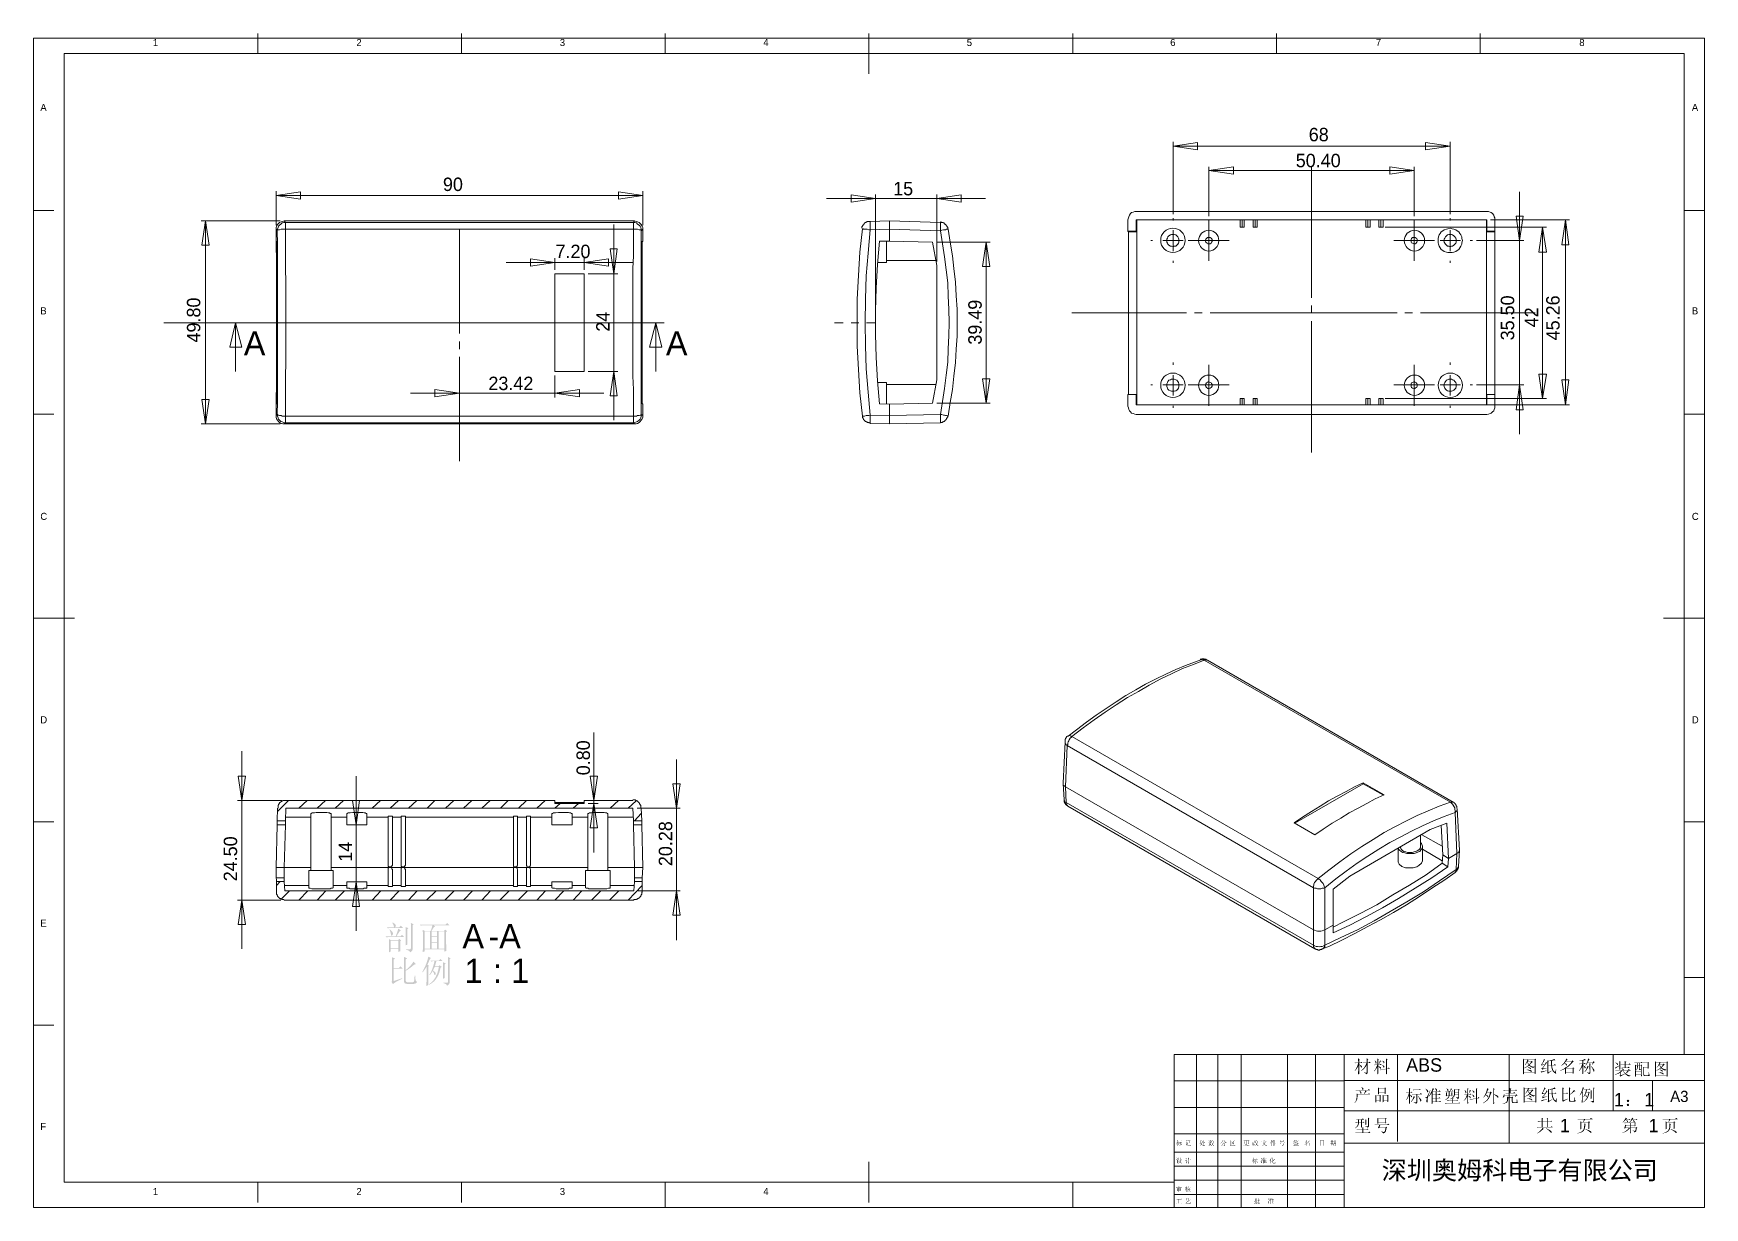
# Model space of a CAD drawing. Header units: millimetres. Extents: x 0 to 272, y 0 to 191.
import ezdxf

# ---------------------------------------------------------------- set-up
doc = ezdxf.new("R2010")
doc.units = ezdxf.units.MM

msp = doc.modelspace()

# ---------------------------------------------------------------- texts
at = {"color": 0, "attachment_point": 1}
for s, insert, char_height in [('{\\fCenturyGothic|b0|i0|c0;1}', (19.473333, 190.526134), 1.155023), ('{\\fCenturyGothic|b0|i0|c0;2}', (52.634444, 190.526134), 1.155023), ('{\\fCenturyGothic|b0|i0|c0;3}', (85.795556, 190.526134), 1.155023), ('{\\fCenturyGothic|b0|i0|c0;4}', (118.956667, 190.526134), 1.155023), ('{\\fCenturyGothic|b0|i0|c0;5}', (152.117778, 190.526134), 1.155023), ('{\\fCenturyGothic|b0|i0|c0;6}', (185.278889, 190.526134), 1.155023), ('{\\fCenturyGothic|b0|i0|c0;7}', (218.792778, 190.526134), 1.155023), ('{\\fCenturyGothic|b0|i0|c0;8}', (251.953889, 190.526134), 1.155023), ('{\\fCenturyGothic|b0|i0|c0;A}', (1.128889, 179.942801), 1.155023), ('{\\fCenturyGothic|b0|i0|c0;A}', (270.298333, 179.942801), 1.155023), ('{\\fCenturyGothic|b0|i0|c0;68}', (207.856667, 176.037353), 2.188464), ('{\\fCenturyGothic|b0|i0|c0;50.40}', (205.74, 171.80402), 2.188464), ('{\\fCenturyGothic|b0|i0|c0;90}', (66.745556, 167.923464), 2.188464), ('{\\fCenturyGothic|b0|i0|c0;15}', (140.123333, 167.217908), 2.188464), ('{\\fCenturyGothic|b0|i0|c0;7.20}', (85.09, 156.987353), 2.188464), ('{\\fCenturyGothic|b0|i0|c0;B}', (1.128889, 146.781689), 1.155023), ('{\\fCenturyGothic|b0|i0|c0;B}', (270.298333, 146.781689), 1.155023), ('{\\fCenturyGothic|b0|i0|c0;A}', (34.29, 142.875282), 3.951393), ('{\\fCenturyGothic|b0|i0|c0;A}', (103.081667, 142.875282), 3.951393), ('{\\fCenturyGothic|b0|i0|c0;23.42}', (74.153889, 135.467908), 2.188464), ('{\\fCenturyGothic|b0|i0|c0;C}', (1.128889, 113.267801), 1.155023), ('{\\fCenturyGothic|b0|i0|c0;C}', (270.298333, 113.267801), 1.155023), ('{\\fCenturyGothic|b0|i0|c0;D}', (1.128889, 80.106689), 1.155023), ('{\\fCenturyGothic|b0|i0|c0;D}', (270.298333, 80.106689), 1.155023), ('{\\fCenturyGothic|b0|i0|c0;E}', (1.128889, 46.945578), 1.155023), ('{\\fCenturyGothic|b0|i0|c0; }', (68.156667, 46.214171), 3.951393), ('{\\fCenturyGothic|b0|i0|c0;A}', (69.920556, 46.214171), 3.951393), ('{\\fCenturyGothic|b0|i0|c0;-}', (74.153889, 46.214171), 3.951393), ('{\\fCenturyGothic|b0|i0|c0;A }', (75.917778, 46.214171), 3.951393), ('{\\fCenturyGothic|b0|i0|c0; }', (68.862222, 40.569727), 3.951393), ('{\\fCenturyGothic|b0|i0|c0;1}', (70.273333, 40.569727), 3.951393), ('{\\fCenturyGothic|b0|i0|c0; : 1}', (73.448333, 40.569727), 3.951393), ('{\\fCenturyGothic|b0|i0|c0;ABS}', (223.731667, 24.342908), 2.188464), ('{\\fCenturyGothic|b0|i0|c0;  }', (240.665, 19.40402), 2.188464), ('{\\fCenturyGothic|b0|i0|c0;A3}', (266.770556, 19.039276), 1.82372), ('{\\fCenturyGothic|b0|i0|c0;1}', (257.598333, 18.698464), 2.188464), ('{\\fCenturyGothic|b0|i0|c0;1}', (262.537222, 18.698464), 2.188464), ('{\\fCenturyGothic|b0|i0|c0;F}', (1.128889, 13.784467), 1.155023), ('{\\fCenturyGothic|b0|i0|c0;    }', (248.073333, 14.465131), 2.188464), ('{\\fCenturyGothic|b0|i0|c0;1}', (248.778889, 14.465131), 2.188464), ('{\\fCenturyGothic|b0|i0|c0;     }', (254.423333, 14.465131), 2.188464), ('{\\fCenturyGothic|b0|i0|c0;    }', (261.831667, 14.465131), 2.188464), ('{\\fCenturyGothic|b0|i0|c0;1}', (263.242778, 14.465131), 2.188464), ('{\\fCenturyGothic|b0|i0|c0; }', (204.681667, 11.132651), 0.972651), ('{\\fCenturyGothic|b0|i0|c0; }', (206.798333, 11.132651), 0.972651), ('{\\fCenturyGothic|b0|i0|c0; }', (211.031667, 11.132651), 0.972651), ('{\\fCenturyGothic,Bold|b0|i0|c0;    }', (260.067778, 9.015984), 0.972651), ('{\\fCenturyGothic|b0|i0|c0;           }', (252.306667, 5.488206), 0.972651), ('{\\fCenturyGothic|b0|i0|c0; }', (255.834444, 6.899317), 0.972651), ('{\\fCenturyGothic|b0|i0|c0;1}', (19.473333, 3.201134), 1.155023), ('{\\fCenturyGothic|b0|i0|c0;2}', (52.634444, 3.201134), 1.155023), ('{\\fCenturyGothic|b0|i0|c0;3}', (85.795556, 3.201134), 1.155023), ('{\\fCenturyGothic|b0|i0|c0;4}', (118.956667, 3.201134), 1.155023), ('{\\fCenturyGothic|b0|i0|c0;  }', (223.378889, 4.429873), 0.972651), ('{\\fCenturyGothic|b0|i0|c0;  }', (231.14, 4.429873), 0.972651), ('{\\fCenturyGothic|b0|i0|c0;  }', (239.959444, 4.429873), 0.972651), ('{\\fCenturyGothic|b0|i0|c0; }', (255.834444, 4.429873), 0.972651), ('{\\fCenturyGothic|b0|i0|c0;  }', (200.448333, 1.607651), 0.972651)]:
    msp.add_mtext(s, dxfattribs=dict(at, insert=insert, char_height=char_height))
at = {"color": 0, "char_height": 2.188464, "attachment_point": 7, "rotation": 90}
for s, insert in [('{\\fCenturyGothic|b0|i0|c0;49.80}', (27.234444, 141.040556)), ('{\\fCenturyGothic|b0|i0|c0;39.49}', (154.587222, 140.687778)), ('{\\fCenturyGothic|b0|i0|c0;35.50}', (241.370556, 141.393333)), ('{\\fCenturyGothic|b0|i0|c0;45.26}', (248.778889, 141.393333)), ('{\\fCenturyGothic|b0|i0|c0;24}', (93.909444, 142.804444)), ('{\\fCenturyGothic|b0|i0|c0;42}', (245.251111, 143.51)), ('{\\fCenturyGothic|b0|i0|c0;0.80}', (90.734444, 70.485)), ('{\\fCenturyGothic|b0|i0|c0;20.28}', (104.14, 55.668333)), ('{\\fCenturyGothic|b0|i0|c0;24.50}', (33.231667, 53.198889)), ('{\\fCenturyGothic|b0|i0|c0;14}', (51.928889, 56.373889))]:
    msp.add_mtext(s, dxfattribs=dict(at, insert=insert))
at = {"insert": (219.748184, 7.578434), "char_height": 3, "width": 51.60271249, "attachment_point": 1}
msp.add_mtext('{\\fSimSun|b0|i0|c134|p2;深圳奥姆科电子有限公司}', dxfattribs=at)

# ---------------------------------------------------------------- hatches: boundary and pattern name
h = msp.add_hatch(color=0)
h.paths.add_polyline_path([(58.472917, 46.441431), (58.582643, 46.264611), (58.664464, 46.105878), (58.719413, 45.964715), (58.748524, 45.840606), (58.771434, 45.746469), (58.80778, 45.695223), (58.858595, 45.686352), (58.924913, 45.719339), (58.990025, 45.774977), (59.036534, 45.841984), (59.06444, 45.919326), (59.073741, 46.00597), (59.039721, 46.104156), (58.938005, 46.21681), (58.769109, 46.343934), (58.53355, 46.485528)])
h.paths.add_polyline_path([(57.58546, 45.680753), (57.750825, 45.515389), (57.945128, 45.560175), (58.164236, 45.576023), (60.253342, 45.576023), (59.878516, 45.967385), (59.60842, 45.680753)])
h.paths.add_polyline_path([(58.02092, 45.327976), (58.120053, 45.107662), (58.193864, 44.909052), (58.241837, 44.731113), (58.263455, 44.572811), (58.279991, 44.447754), (58.313064, 44.370239), (58.362674, 44.340267), (58.428819, 44.357837), (58.496085, 44.406499), (58.549398, 44.470147), (58.589275, 44.549298), (58.616233, 44.644469), (58.616997, 44.701044), (58.598577, 44.767373), (58.560907, 44.843391), (58.503923, 44.929034), (58.42756, 45.024237), (58.331754, 45.128935), (58.21644, 45.243065), (58.081554, 45.366561)])
h.paths.add_polyline_path([(59.465104, 45.471292), (59.282514, 44.846351), (59.029644, 44.209009), (57.375998, 44.209009), (57.541363, 44.043644), (57.735666, 44.093253), (57.954774, 44.10979), (60.435243, 44.10979), (60.087977, 44.479104), (59.817882, 44.209009), (59.156424, 44.209009), (59.425141, 44.634822), (59.7352, 45.118514), (59.922613, 45.18466)])
h.paths.add_polyline_path([(57.938238, 41.623809), (58.246918, 41.750589), (58.246918, 42.224634), (59.487153, 42.224634), (59.487153, 41.689955), (59.795833, 41.811222), (59.778608, 42.115769), (59.773785, 42.412047), (59.773785, 43.404234), (59.939149, 43.531014), (59.60842, 43.817646), (59.465104, 43.613696), (58.246918, 43.613696), (57.938238, 43.795597), (57.945473, 43.602413), (57.95064, 43.370472), (57.953741, 43.100291), (57.954774, 42.792385), (57.95064, 42.175024)])
h.paths.add_polyline_path([(58.246918, 43.508965), (59.487153, 43.508965), (59.487153, 42.329365), (58.246918, 42.329365)])
h.paths.add_polyline_path([(60.644705, 45.763436), (60.648817, 45.65414), (60.652801, 45.524691), (60.656526, 45.375087), (60.659863, 45.20533), (60.662684, 45.015419), (60.664859, 44.805355), (60.666258, 44.575136), (60.666753, 44.324764), (60.664859, 43.834957), (60.659863, 43.407679), (60.652801, 43.043447), (60.644705, 42.742776), (60.953385, 42.869556), (60.942964, 43.032939), (60.93616, 43.176169), (60.932456, 43.299762), (60.931337, 43.404234), (60.931337, 45.410658), (61.096701, 45.553974)])
h.paths.add_polyline_path([(61.532161, 45.553974), (61.532161, 42.373462), (61.50951, 42.254348), (61.466705, 42.168823), (61.404262, 42.115338), (61.3227, 42.092342), (61.218399, 42.091222), (61.087744, 42.095787), (60.931251, 42.10552), (60.749436, 42.119903), (60.749436, 42.03722), (61.012124, 41.957639), (61.205566, 41.859454), (61.330796, 41.742665), (61.388845, 41.607273), (61.575914, 41.704424), (61.707172, 41.847051), (61.78262, 42.035153), (61.802257, 42.268731), (61.802257, 46.050068), (61.98967, 46.193384), (61.510113, 46.402845), (61.525271, 46.01355)])
h = msp.add_hatch(color=0)
h.paths.add_polyline_path([(64.931837, 43.156187), (65.797245, 43.156187), (65.797245, 42.224634), (64.931837, 42.224634)])
h.paths.add_polyline_path([(64.744424, 45.118514), (63.774285, 45.118514), (63.460092, 45.283878), (63.468188, 44.931445), (63.47525, 44.519067), (63.480246, 44.046745), (63.482141, 43.514477), (63.480246, 42.976009), (63.47525, 42.485083), (63.468188, 42.041699), (63.460092, 41.645858), (63.774285, 41.789174), (63.774285, 42.119903), (66.976845, 42.119903), (66.976845, 41.72854), (67.285526, 41.855319), (67.279831, 42.169265), (67.275105, 42.503428), (67.271283, 42.857875), (67.268301, 43.232669), (67.266094, 43.627875), (67.264597, 44.043558), (67.263747, 44.479782), (67.263477, 44.936613), (67.428842, 45.05788), (67.098113, 45.327976), (66.932748, 45.118514), (64.88774, 45.118514), (65.078598, 45.428572), (65.3232, 45.779972), (65.510613, 45.846118), (65.218469, 46.028019), (67.803668, 46.028019), (67.428842, 46.402845), (67.14221, 46.13275), (62.963998, 46.13275), (63.129363, 45.967385), (63.323666, 46.012172), (63.542774, 46.028019), (65.031056, 46.028019), (64.916678, 45.573266)])
h.paths.add_polyline_path([(63.774285, 45.019295), (64.661741, 45.019295), (64.661741, 42.224634), (63.774285, 42.224634)])
h.paths.add_polyline_path([(66.06734, 45.019295), (66.976845, 45.019295), (66.976845, 42.224634), (66.06734, 42.224634)])
h.paths.add_polyline_path([(64.931837, 45.019295), (65.797245, 45.019295), (65.797245, 44.209009), (64.931837, 44.209009)])
h.paths.add_polyline_path([(64.931837, 44.10979), (65.797245, 44.10979), (65.797245, 43.260918), (64.931837, 43.260918)])
h = msp.add_hatch(color=0)
h.paths.add_polyline_path([(58.444253, 39.449816), (58.444253, 37.074078), (58.423583, 36.899756), (58.361571, 36.787446), (58.609618, 36.434668), (58.700321, 36.520731), (58.81951, 36.613641), (58.967251, 36.713527), (59.143608, 36.820519), (59.348645, 36.934746), (59.582427, 37.056336), (59.845019, 37.185419), (60.136484, 37.322125), (60.114436, 37.404807), (58.730885, 36.930762), (58.730885, 38.953722), (60.180582, 38.953722), (59.827804, 39.3065), (59.579757, 39.058453), (58.730885, 39.058453), (58.730885, 40.442003), (58.918299, 40.607368), (58.422205, 40.838878), (58.430301, 40.578429), (58.437363, 40.260102), (58.442359, 39.883898)])
h.paths.add_polyline_path([(60.40658, 39.802594), (60.40658, 36.870128), (60.434571, 36.696496), (60.51889, 36.572472), (60.660053, 36.498058), (60.858576, 36.473253), (61.933446, 36.473253), (62.140152, 36.492546), (62.297248, 36.544911), (62.421961, 36.641374), (62.534271, 36.787446), (62.456928, 36.837228), (62.390955, 36.904579), (62.337384, 36.990535), (62.297248, 37.096127), (62.265123, 37.225232), (62.242816, 37.38896), (62.229811, 37.586794), (62.22559, 37.818219), (62.120859, 37.818219), (62.10639, 37.498945), (62.087786, 37.244266), (62.065049, 37.054699), (62.038177, 36.930762), (61.999764, 36.847994), (61.949983, 36.789513), (61.887799, 36.754804), (61.812179, 36.743349), (60.963307, 36.743349), (60.844365, 36.758852), (60.760047, 36.805361), (60.709834, 36.882875), (60.693212, 36.991396), (60.693212, 38.606457), (60.999136, 38.797573), (61.271988, 38.981972), (61.511766, 39.159136), (61.718472, 39.328549), (61.900373, 39.475396), (62.065738, 39.585553), (62.214566, 39.659536), (62.346858, 39.697863), (61.933446, 40.094738), (61.857999, 39.961413), (61.755679, 39.809484), (61.626488, 39.638952), (61.470425, 39.449816), (61.102489, 39.072234), (60.693212, 38.727724), (60.693212, 40.464052), (60.902674, 40.629417), (60.384531, 40.877464), (60.392627, 40.639752), (60.39969, 40.38137), (60.404685, 40.102317)])
h = msp.add_hatch(color=0)
h.paths.add_polyline_path([(66.363894, 39.119087), (66.529259, 39.245866), (66.19853, 39.515962), (66.033165, 39.3065), (65.415804, 39.3065), (65.501414, 39.584433), (65.575656, 39.822575), (65.637496, 40.02041), (65.685899, 40.17742), (66.694623, 40.17742), (66.347358, 40.524686), (66.099311, 40.276639), (64.710248, 40.276639), (64.875613, 40.111274), (65.063026, 40.17742), (65.35517, 40.17742), (65.321925, 39.973643), (65.27111, 39.74196), (65.201691, 39.481339), (65.112635, 39.190745), (65.001962, 38.882581), (64.868034, 38.56925), (64.710334, 38.249717), (64.528347, 37.92295), (64.588981, 37.878852), (64.865967, 38.241965), (65.085075, 38.584408), (65.238037, 38.298465), (65.333122, 38.033193), (65.366194, 37.933027), (65.407536, 37.889188), (65.457145, 37.902193), (65.515023, 37.972559), (65.561531, 38.069711), (65.577034, 38.162728), (65.561531, 38.251612), (65.515023, 38.336361), (65.354481, 38.501726), (65.12366, 38.66709), (65.247683, 38.911692), (65.371707, 39.201769), (66.077262, 39.201769), (66.007843, 38.863891), (65.93119, 38.553402), (65.846269, 38.270818), (65.752045, 38.016656), (65.528114, 37.549501), (65.250439, 37.123687), (65.082835, 36.926197), (64.893527, 36.738526), (64.681482, 36.560156), (64.445665, 36.390571), (64.48425, 36.329937), (64.883881, 36.566271), (65.217366, 36.815007), (65.368175, 36.961682), (65.522602, 37.145047), (65.680129, 37.364586), (65.84024, 37.619781), (65.991049, 37.918385), (66.128939, 38.268148), (66.253393, 38.668554)])
h.paths.add_polyline_path([(67.025352, 38.292264), (67.025352, 39.637229), (67.212766, 39.802594), (66.760769, 40.012056), (66.773171, 39.701997), (66.777306, 39.367134), (66.777306, 38.209582), (66.776272, 38.065921), (66.773171, 37.86645), (66.768004, 37.611169), (66.760769, 37.300076), (67.047401, 37.448905), (67.03698, 37.74036), (67.030176, 37.978071), (67.026472, 38.162039)])
h.paths.add_polyline_path([(67.565543, 39.907325), (67.565543, 36.870128), (67.555208, 36.776766), (67.524202, 36.710276), (67.472526, 36.66859), (67.400179, 36.649642), (67.300099, 36.648609), (67.165912, 36.653776), (66.998653, 36.665145), (66.799354, 36.682715), (66.799354, 36.600033), (67.044387, 36.526566), (67.225857, 36.429845), (67.344282, 36.309353), (67.400179, 36.164573), (67.595343, 36.261725), (67.733664, 36.404352), (67.814107, 36.592454), (67.835639, 36.826031), (67.835639, 40.524686), (68.01754, 40.651465), (67.543495, 40.855415), (67.551591, 40.5724), (67.558653, 40.319358), (67.563649, 40.097322)])
h.paths.add_polyline_path([(64.04879, 36.142524), (64.362983, 36.28584), (64.345757, 36.70063), (64.340934, 37.074078), (64.340934, 39.284451), (64.48425, 39.43328), (64.214155, 39.554547), (64.279095, 39.711815), (64.374007, 39.936263), (64.497858, 40.228924), (64.649615, 40.590832), (64.814979, 40.69005), (64.362983, 40.921561), (64.318713, 40.712788), (64.25274, 40.466808), (64.166095, 40.183621), (64.059814, 39.863227), (63.926575, 39.517081), (63.766981, 39.156983), (63.581549, 38.783448), (63.370795, 38.396995), (63.431429, 38.35841), (63.563893, 38.512578), (63.713927, 38.711187), (63.882564, 38.955273), (64.070839, 39.245866), (64.070839, 37.118175), (64.068944, 36.946351), (64.063948, 36.727502), (64.056886, 36.460076)])
h = msp.add_hatch(color=0)
h.paths.add_polyline_path([(216.876313, 22.035382), (216.876313, 21.98026), (217.085774, 21.897578), (217.167079, 21.830743), (217.240115, 21.726701), (217.364138, 21.796292), (217.438552, 21.870017), (217.470936, 21.949255), (217.482649, 22.024358), (217.482649, 23.578785), (217.94567, 23.578785), (217.758257, 23.766198), (217.625965, 23.633906), (217.482649, 23.633906), (217.482649, 24.13), (217.581868, 24.20717), (217.30626, 24.317413), (217.317285, 23.633906), (216.644802, 23.633906), (216.732997, 23.545712), (216.832215, 23.578785), (217.284212, 23.578785), (217.091889, 23.173814), (216.870111, 22.819486), (216.618361, 22.516834), (216.336122, 22.266892), (216.369194, 22.233819), (216.654534, 22.436477), (216.907318, 22.672725), (217.128063, 22.943078), (217.317285, 23.248056), (217.317285, 22.101528), (217.296614, 22.027114), (217.234602, 22.002309), (217.180945, 22.004376), (217.103, 22.010577), (217.001283, 22.020913)])
h.paths.add_polyline_path([(216.082563, 23.292153), (216.235525, 23.11852), (216.347146, 22.928351), (216.387453, 22.849975), (216.425694, 22.813974), (216.461868, 22.82138), (216.495974, 22.873229), (216.515525, 22.940495), (216.515956, 23.002076), (216.496749, 23.058489), (216.457389, 23.110252), (216.396497, 23.158914), (216.313384, 23.214294), (216.208567, 23.276908), (216.082563, 23.347274), (216.082563, 23.56776), (216.600705, 23.56776), (216.413292, 23.755174), (216.281, 23.622882), (216.082563, 23.622882), (216.082563, 24.13), (216.181781, 24.20717), (215.906174, 24.317413), (215.917198, 23.622882), (215.33291, 23.622882), (215.421104, 23.534688), (215.520323, 23.56776), (215.917198, 23.56776), (215.805749, 23.189489), (215.670529, 22.848424), (215.512571, 22.544567), (215.33291, 22.277917), (215.365983, 22.244844), (215.543577, 22.443454), (215.695334, 22.643097), (215.820218, 22.844807), (215.917198, 23.049618), (215.916251, 22.654982), (215.913753, 22.298587), (215.910222, 21.981466), (215.906174, 21.704653), (216.093587, 21.781823), (216.089948, 21.854181), (216.087213, 21.959676), (216.085254, 22.098373), (216.083941, 22.270337), (216.083144, 22.475633), (216.082735, 22.714324), (216.082584, 22.986476)])
h = msp.add_hatch(color=0)
h.paths.add_polyline_path([(219.193181, 22.101528), (219.193181, 23.005521), (219.370947, 22.852559), (219.490837, 22.707865), (219.530025, 22.651882), (219.564562, 22.632072), (219.593931, 22.647403), (219.617616, 22.69684), (219.625196, 22.812595), (219.579031, 22.895278), (219.524168, 22.930418), (219.441916, 22.969692), (219.33176, 23.0131), (219.193181, 23.060642), (219.193181, 23.248056), (219.744396, 23.248056), (219.556983, 23.435469), (219.424691, 23.303177), (219.193181, 23.303177), (219.193181, 24.107951), (219.281375, 24.185122), (219.03884, 24.295365), (219.049865, 23.303177), (218.542747, 23.303177), (218.630941, 23.214983), (218.73016, 23.248056), (219.005767, 23.248056), (218.900434, 22.954533), (218.774946, 22.685816), (218.629821, 22.441903), (218.465576, 22.222795), (218.487625, 22.189722), (218.662291, 22.368437), (218.81422, 22.556969), (218.943411, 22.754804), (219.049865, 22.961424), (219.048917, 22.614244), (219.046419, 22.292386), (219.042888, 21.996366), (219.03884, 21.726701), (219.204205, 21.82592), (219.194559, 21.976126)])
h.paths.add_polyline_path([(218.641965, 23.986684), (218.608892, 23.964635), (218.667803, 23.842765), (218.712245, 23.733814), (218.742218, 23.638299), (218.75772, 23.556736), (218.770123, 23.493777), (218.790793, 23.46234), (218.819732, 23.462943), (218.856939, 23.496102), (218.907238, 23.591876), (218.895524, 23.700052), (218.861332, 23.758016), (218.808019, 23.824765), (218.735069, 23.900815)])
h.paths.add_polyline_path([(219.865663, 23.953611), (219.843615, 23.920538), (219.98762, 23.739326), (220.069613, 23.595321), (220.09459, 23.545626), (220.1206, 23.528486), (220.148678, 23.543386), (220.179856, 23.589809), (220.20535, 23.696607), (220.168832, 23.782734), (220.122237, 23.818736), (220.056521, 23.859905), (219.971169, 23.905208)])
h.paths.add_polyline_path([(219.843615, 23.25908), (219.821566, 23.226007), (219.962815, 23.04135), (220.042052, 22.889766), (220.06479, 22.83697), (220.091661, 22.818797), (220.122667, 22.83473), (220.157807, 22.884253), (220.181406, 22.946437), (220.185368, 23.001387), (220.168659, 23.050135), (220.130247, 23.093715), (220.007601, 23.172263)])
h.paths.add_polyline_path([(220.460976, 22.630694), (219.435715, 22.46533), (219.568007, 22.377135), (219.656201, 22.443281), (220.460976, 22.575573), (220.449951, 21.737726), (220.62634, 21.814896), (220.619967, 21.962777), (220.616694, 22.14218), (220.615488, 22.353623), (220.615316, 22.597622), (221.078337, 22.685816), (220.868875, 22.851181), (220.769656, 22.685816), (220.615316, 22.652743), (220.615316, 24.118976), (220.70351, 24.196146), (220.449951, 24.295365), (220.453999, 23.930615), (220.457531, 23.531242), (220.460028, 23.097763)])
h.paths.add_polyline_path([(219.67825, 23.865417), (219.468788, 24.008733), (219.386106, 23.699363), (219.270351, 23.435469), (219.303424, 23.41342), (219.420557, 23.57534), (219.512885, 23.716589), (219.591434, 23.815807)])
h = msp.add_hatch(color=0)
h.paths.add_polyline_path([(244.859087, 24.074878), (244.925233, 24.141024), (244.770892, 24.273316), (244.682698, 24.174097), (242.951882, 24.174097), (242.775493, 24.273316), (242.783072, 24.051452), (242.786517, 23.854392), (242.786517, 22.189722), (242.775493, 21.737726), (242.940858, 21.803872), (242.940858, 21.991285), (244.704747, 21.991285), (244.704747, 21.759774), (244.870111, 21.847969), (244.860465, 22.036071), (244.859087, 22.244844)])
h.paths.add_polyline_path([(242.940858, 24.118976), (243.492073, 24.118976), (243.477604, 24.048696), (243.450732, 23.961879), (243.411458, 23.858526), (243.359781, 23.738637), (243.223355, 23.481633), (243.062125, 23.237031), (243.095198, 23.214983), (243.292946, 23.438914), (243.470024, 23.700052), (243.565109, 23.476121), (243.701535, 23.248056), (243.548572, 23.117831), (243.370806, 22.99174), (243.168234, 22.869784), (242.940858, 22.751962)])
h.paths.add_polyline_path([(242.940858, 22.046406), (242.940858, 22.707865), (243.166339, 22.792442), (243.380452, 22.896656), (243.584229, 23.019473), (243.778705, 23.159861), (243.927361, 23.026536), (244.09152, 22.915948), (244.270148, 22.828098), (244.462212, 22.762986), (244.480815, 22.808634), (244.520089, 22.847046), (244.580034, 22.879258), (244.660649, 22.906302), (244.660649, 22.950399), (244.415703, 22.975204), (244.201763, 23.033082), (244.018828, 23.124032), (243.866899, 23.248056), (244.031575, 23.427201), (244.159043, 23.573273), (244.265841, 23.675936), (244.385042, 23.733125), (244.197628, 23.931562), (244.09841, 23.821319), (243.547194, 23.821319), (243.629877, 23.942587), (243.723583, 24.008733), (243.514122, 24.118976), (244.704747, 24.118976), (244.704747, 22.046406)])
h.paths.add_polyline_path([(243.514122, 23.766198), (244.09841, 23.766198), (243.940624, 23.526419), (243.778705, 23.33625), (243.712559, 23.412731), (243.646413, 23.509883), (243.580267, 23.627705)])
h.paths.add_polyline_path([(243.591292, 22.917326), (243.580267, 22.873229), (243.70541, 22.79382), (243.808333, 22.721645), (243.889551, 22.657738), (243.949582, 22.603134), (243.990923, 22.563946), (244.023996, 22.554213), (244.0488, 22.574453), (244.065337, 22.625182), (244.052245, 22.732669), (243.977142, 22.807083), (243.909877, 22.832835), (243.823491, 22.860138), (243.717468, 22.888474)])
h.paths.add_polyline_path([(243.359781, 22.509427), (243.359781, 22.46533), (243.600593, 22.388763), (243.793863, 22.315813), (243.939591, 22.245963), (244.037776, 22.178698), (244.103061, 22.129175), (244.150775, 22.113241), (244.181953, 22.131414), (244.197628, 22.18421), (244.19048, 22.247169), (244.16111, 22.30341), (244.110037, 22.352417), (244.037776, 22.393672), (243.930289, 22.425711), (243.781461, 22.455684), (243.591292, 22.483589)])
h = msp.add_hatch(color=0)
h.paths.add_polyline_path([(246.911372, 22.046406), (246.911372, 23.203958), (247.363368, 23.203958), (247.395321, 22.939547), (247.441227, 22.709243), (247.500569, 22.514078), (247.57283, 22.355087), (247.653445, 22.219608), (247.746463, 22.102217), (247.851883, 22.002395), (247.969705, 21.919627), (248.073058, 21.860629), (248.143338, 21.832121), (248.180545, 21.833585), (248.184679, 21.864505), (248.16263, 21.97337), (248.157118, 22.10704), (248.166764, 22.281362), (248.201215, 22.509427), (248.146094, 22.520451), (248.088216, 22.330282), (248.046875, 22.206259), (248.026377, 22.165951), (247.998644, 22.144247), (247.964709, 22.141146), (247.925608, 22.156649), (247.877118, 22.19067), (247.822944, 22.251045), (247.763602, 22.337258), (247.699609, 22.448793), (247.634583, 22.588492), (247.580409, 22.76023), (247.537604, 22.965041), (247.506684, 23.203958), (248.168142, 23.203958), (247.958681, 23.41342), (247.80434, 23.25908), (247.506684, 23.25908), (247.484635, 23.942587), (247.683159, 23.979622), (247.840858, 24.007355), (247.95825, 24.024752), (248.035851, 24.030781), (247.88151, 24.240243), (247.679628, 24.132067), (247.457075, 24.05283), (247.197314, 23.986684), (246.900347, 23.920538), (246.746007, 24.041806), (246.761165, 23.901246), (246.768056, 23.744149), (246.768056, 22.123576), (246.746696, 22.041583), (246.712934, 21.98026), (246.845226, 21.803872), (246.933162, 21.894994), (247.065023, 22.003687), (247.241326, 22.130983), (247.462587, 22.277917), (247.451563, 22.31099)])
h.paths.add_polyline_path([(247.341319, 23.920538), (247.346143, 23.61048), (247.363368, 23.25908), (246.911372, 23.25908), (246.911372, 23.854392)])
h.paths.add_polyline_path([(246.194792, 24.240243), (246.158704, 24.117253), (246.108664, 23.979794), (246.045188, 23.827865), (245.968793, 23.661467), (245.888178, 23.509711), (245.819965, 23.402396), (245.764155, 23.340556), (245.720747, 23.325226), (245.842014, 23.137812), (245.913672, 23.192934), (246.001866, 23.231519), (246.122445, 23.259769), (246.305035, 23.292153), (246.168609, 23.098883), (246.056988, 22.949021), (245.970171, 22.842568), (245.90816, 22.779523), (245.825477, 22.717511), (245.775868, 22.69684), (245.930208, 22.46533), (246.053198, 22.54405), (246.215462, 22.615536), (246.417, 22.680821), (246.657813, 22.740937), (246.646788, 22.785035), (245.941233, 22.674792), (246.163786, 22.938686), (246.398741, 23.248056), (246.505195, 23.394817), (246.593045, 23.504371), (246.662291, 23.576718), (246.712934, 23.611858), (246.525521, 23.755174), (246.476084, 23.624777), (246.42768, 23.514017), (246.381344, 23.421861), (246.338108, 23.347274), (245.875087, 23.314201), (245.972238, 23.474398), (246.056988, 23.615992), (246.129335, 23.738982), (246.18928, 23.843368), (246.291254, 23.999086), (246.393229, 24.096927)])
h.paths.add_polyline_path([(245.654601, 22.178698), (245.764844, 21.98026), (245.894379, 22.05812), (246.090061, 22.140113), (246.338108, 22.223484), (246.635764, 22.31099), (246.62474, 22.355087), (246.434398, 22.313746), (246.276096, 22.280673), (246.1488, 22.255868), (246.051476, 22.239332), (245.869575, 22.209015)])
h = msp.add_hatch(color=0)
h.paths.add_polyline_path([(250.925983, 23.744149), (251.04725, 23.799271), (250.837788, 23.997708), (250.738569, 23.876441), (249.812528, 23.876441), (249.966868, 24.085903), (250.088135, 24.13), (249.834576, 24.306389), (249.67748, 23.962568), (249.470774, 23.639418), (249.239264, 23.355543), (249.007753, 23.137812), (249.040826, 23.10474), (249.229876, 23.236084), (249.416342, 23.398951), (249.599707, 23.593857), (249.779455, 23.821319), (250.738569, 23.821319), (250.52773, 23.53262), (250.275549, 23.264592), (250.002697, 23.024124), (249.746382, 22.829132), (249.625115, 22.873229), (249.625115, 22.762986), (249.237886, 22.534921), (248.809316, 22.344063), (248.82034, 22.299965), (249.23513, 22.440525), (249.625115, 22.630694), (249.625115, 22.277917), (249.624167, 22.199455), (249.621669, 22.088436), (249.618138, 21.945379), (249.61409, 21.770799), (249.779455, 21.836944), (249.779455, 21.98026), (250.881885, 21.98026), (250.881885, 21.803872), (251.04725, 21.892066), (251.036226, 22.244844), (251.036226, 22.663767), (251.12442, 22.729913), (250.948031, 22.873229), (250.859837, 22.762986), (249.856625, 22.762986), (250.133611, 22.952466), (250.402328, 23.170885), (250.662088, 23.428579)])
h.paths.add_polyline_path([(249.581017, 23.56776), (249.547944, 23.534688), (249.641048, 23.439603), (249.713998, 23.352786), (249.767311, 23.274238), (249.801503, 23.203958), (249.823294, 23.151248), (249.847668, 23.12541), (249.875142, 23.126444), (249.906234, 23.154349), (249.947576, 23.23772), (249.955844, 23.325226), (249.926733, 23.371648), (249.855247, 23.42789), (249.740353, 23.493432)])
h.paths.add_polyline_path([(249.779455, 22.707865), (250.881885, 22.707865), (250.881885, 22.046406), (249.779455, 22.046406)])
h = msp.add_hatch(color=0)
h.paths.add_polyline_path([(254.025576, 23.325226), (254.058649, 23.303177), (254.187496, 23.46303), (254.295672, 23.573273), (254.386622, 23.635284), (254.477573, 23.655955), (254.29016, 23.865417), (254.168892, 23.744149), (253.386167, 23.744149), (253.466868, 23.920021), (253.535684, 24.051452), (253.593131, 24.139474), (253.639726, 24.185122), (253.408215, 24.317413), (253.337935, 24.069366), (253.242851, 23.77171), (253.109181, 23.452005), (252.93417, 23.148837), (252.956219, 23.115764), (253.059485, 23.22549), (253.162235, 23.356921), (253.263952, 23.511089), (253.364118, 23.689028), (254.179917, 23.689028)])
h.paths.add_polyline_path([(253.617677, 22.079479), (253.610098, 22.030559), (253.590116, 22.002309), (253.553943, 21.998347), (253.478495, 22.003687), (253.363774, 22.019362), (253.209778, 22.046406), (253.198753, 22.002309), (253.329667, 21.949255), (253.41924, 21.892066), (253.48194, 21.830743), (253.540507, 21.74875), (253.649372, 21.813518), (253.716896, 21.870017), (253.74928, 21.936852), (253.760993, 22.024358), (253.760993, 23.33625), (253.849188, 23.41342), (253.606653, 23.534688), (253.608709, 23.455881), (253.610701, 23.347619), (253.612563, 23.209901), (253.614232, 23.042728), (253.615642, 22.846099), (253.61673, 22.620015), (253.617429, 22.364475)])
h.paths.add_polyline_path([(253.286948, 23.126788), (253.230448, 22.922839), (253.132608, 22.66928), (252.991359, 22.392294), (252.812903, 22.123576), (252.834951, 22.090503), (252.995234, 22.245447), (253.145699, 22.43708), (253.286862, 22.664887), (253.41924, 22.928351), (253.507434, 22.994497)])
h.paths.add_polyline_path([(253.893285, 23.071667), (253.871236, 23.038594), (254.016619, 22.799504), (254.124795, 22.597622), (254.19852, 22.419855), (254.251575, 22.266892), (254.270178, 22.205828), (254.292916, 22.171119), (254.319788, 22.162248), (254.350793, 22.178698), (254.396958, 22.236576), (254.422451, 22.31099), (254.405226, 22.409519), (254.334257, 22.553524), (254.269231, 22.647662), (254.173715, 22.765053), (254.048228, 22.906216)])
h.paths.add_polyline_path([(252.592417, 23.137812), (252.724019, 22.988984), (252.818415, 22.807083), (252.852435, 22.728535), (252.888006, 22.691328), (252.92461, 22.695462), (252.961731, 22.740937), (252.983349, 22.805189), (252.981712, 22.866339), (252.956305, 22.925422), (252.906609, 22.983472), (252.761915, 23.09027), (252.592417, 23.192934), (252.592417, 23.402396), (253.01134, 23.402396), (252.823927, 23.589809), (252.691635, 23.457517), (252.592417, 23.457517), (252.592417, 23.964635), (252.73401, 23.997622), (252.852866, 24.021824), (252.948984, 24.036724), (253.022365, 24.041806), (252.879049, 24.240243), (252.683367, 24.136201), (252.454613, 24.05283), (252.20381, 23.981861), (251.953007, 23.931562), (251.953007, 23.887465), (252.449101, 23.942587), (252.449101, 23.457517), (251.919934, 23.457517), (252.008128, 23.369323), (252.107347, 23.402396), (252.427052, 23.402396), (252.331278, 23.112319), (252.206566, 22.818108), (252.05636, 22.538366), (251.897885, 22.299965), (251.919934, 22.266892), (252.070829, 22.419682), (252.209322, 22.596243), (252.335413, 22.795542), (252.449101, 23.016545), (252.448153, 22.584358), (252.445656, 22.229685), (252.442124, 21.951494), (252.438076, 21.74875), (252.603441, 21.814896), (252.599802, 21.904296), (252.597068, 22.0154), (252.595108, 22.148209), (252.593795, 22.302721), (252.592998, 22.478938), (252.592589, 22.676859), (252.592438, 22.896484)])
h = msp.add_hatch(color=0)
h.paths.add_polyline_path([(257.894226, 23.662569), (257.872177, 23.629497), (257.962266, 23.534498), (258.034786, 23.448285), (258.090768, 23.371373), (258.131248, 23.30428), (258.160187, 23.25355), (258.189126, 23.233311), (258.218065, 23.243043), (258.247003, 23.282231), (258.275253, 23.373181), (258.258028, 23.447595), (258.216687, 23.482735), (258.142273, 23.530278), (258.034786, 23.590222)])
h.paths.add_polyline_path([(258.632854, 23.684618), (258.732073, 23.750764), (258.478514, 23.89408), (258.482562, 23.790641), (258.486093, 23.637076), (258.488591, 23.432868), (258.489538, 23.1775), (258.245625, 23.051237), (258.043054, 22.95288), (257.881823, 22.881394), (257.761934, 22.835747), (257.916274, 22.659358), (257.930658, 22.695617), (257.965195, 22.738595), (258.019369, 22.788807), (258.092663, 22.846771), (258.274564, 22.970794), (258.489538, 23.111354), (258.486093, 22.751686), (258.478514, 22.449896), (258.632854, 22.549115)])
h.paths.add_polyline_path([(258.665927, 23.364913), (258.754122, 23.276719), (258.858163, 23.301523), (258.974608, 23.309792), (259.371483, 23.309792), (259.371483, 22.835747), (258.787194, 22.835747), (258.875389, 22.747552), (258.979431, 22.772357), (259.095875, 22.780625), (260.176257, 22.780625), (259.966795, 22.968038), (259.823479, 22.835747), (259.514799, 22.835747), (259.514799, 23.309792), (260.341622, 23.309792), (260.121135, 23.519253), (259.966795, 23.364913), (259.514799, 23.364913), (259.514799, 23.684618), (259.636066, 23.750764), (259.360458, 23.883056), (259.364506, 23.795119), (259.368038, 23.679795), (259.370535, 23.536565), (259.371483, 23.364913)])
h.paths.add_polyline_path([(259.051778, 22.394774), (257.761934, 22.394774), (257.850128, 22.30658), (257.95417, 22.331385), (258.070615, 22.339653), (258.820267, 22.339653), (258.586518, 22.132775), (258.331064, 21.957936), (258.052872, 21.814103), (257.75091, 21.700243), (257.772958, 21.656146), (258.012651, 21.718158), (258.227022, 21.788437), (258.415555, 21.866986), (258.577733, 21.953802), (258.577733, 21.623073), (258.566019, 21.560372), (258.533635, 21.501806), (258.654903, 21.314392), (258.715795, 21.386653), (258.848517, 21.479068), (259.052553, 21.59112), (259.327385, 21.722292), (259.305337, 21.766389), (258.721049, 21.578976), (258.721049, 22.053021), (259.040753, 22.339653), (259.161676, 22.126832), (259.284666, 21.943467), (259.409723, 21.790074), (259.536847, 21.66717), (259.800053, 21.481824), (260.088062, 21.35849), (260.097278, 21.410338), (260.141117, 21.450818), (260.219062, 21.480963), (260.330597, 21.501806), (260.330597, 21.556927), (260.070148, 21.588622), (259.85104, 21.661658), (259.664316, 21.757432), (259.514799, 21.865608), (259.697389, 21.972406), (259.834503, 22.058533), (259.937856, 22.112276), (260.032941, 22.141215), (259.812455, 22.30658), (259.766032, 22.225792), (259.693255, 22.131569), (259.594639, 22.022876), (259.470701, 21.898681), (259.251593, 22.129502), (259.106899, 22.339653), (260.319573, 22.339653), (260.043965, 22.582187), (259.823479, 22.394774), (259.128948, 22.394774), (259.175371, 22.442489), (259.198539, 22.487103), (259.197936, 22.52965), (259.173045, 22.571163), (259.121196, 22.609404), (259.047644, 22.649711), (258.951353, 22.692086), (258.831292, 22.736528), (258.809243, 22.703455), (258.931888, 22.588389), (258.996656, 22.51053)])
h = msp.add_hatch(color=0)
h.paths.add_polyline_path([(263.253802, 23.541302), (263.330972, 23.607448), (263.176632, 23.73974), (263.088438, 23.640521), (262.316736, 23.640521), (262.404931, 23.552326), (262.508972, 23.577131), (262.625417, 23.585399), (263.110486, 23.585399), (263.110486, 22.846771), (262.515174, 22.846771), (262.360833, 22.94599), (262.36289, 22.8708), (262.364881, 22.77339), (262.366744, 22.653759), (262.368413, 22.511908), (262.369823, 22.347835), (262.37091, 22.161541), (262.37161, 21.953027), (262.371858, 21.722292), (262.388566, 21.600335), (262.439382, 21.515586), (262.525337, 21.468044), (262.647465, 21.457708), (263.220729, 21.457708), (263.302378, 21.463823), (263.373691, 21.490092), (263.43467, 21.535998), (263.485313, 21.601024), (263.394362, 21.655457), (263.353021, 21.755365), (263.335795, 21.902815), (263.330972, 22.108142), (263.275851, 22.108142), (263.267582, 21.964396), (263.259314, 21.847004), (263.251046, 21.755451), (263.242778, 21.689219), (263.202126, 21.605158), (263.132535, 21.578976), (262.691562, 21.578976), (262.612842, 21.58733), (262.557893, 21.621006), (262.525681, 21.68052), (262.515174, 21.766389), (262.515174, 22.791649), (263.110486, 22.791649), (263.110486, 22.626285), (263.264826, 22.692431), (263.258453, 22.847546), (263.25518, 23.040385), (263.253974, 23.271465)])
h.paths.add_polyline_path([(262.140347, 23.122378), (262.217517, 23.188524), (262.063177, 23.320816), (261.986007, 23.221597), (261.809618, 23.221597), (261.809618, 23.585399), (262.305712, 23.585399), (262.129323, 23.772812), (261.997031, 23.640521), (260.883576, 23.640521), (260.971771, 23.552326), (261.075813, 23.577131), (261.192257, 23.585399), (261.390694, 23.585399), (261.390694, 23.221597), (261.203281, 23.221597), (261.048941, 23.309792), (261.052989, 23.111354), (261.05652, 22.879844), (261.059018, 22.61526), (261.059965, 22.317604), (261.059018, 22.021843), (261.05652, 21.762255), (261.052989, 21.537807), (261.048941, 21.347465), (261.203281, 21.402587), (261.203281, 21.645122), (261.997031, 21.645122), (261.997031, 21.35849), (262.151372, 21.43566), (262.147733, 21.53617), (262.144998, 21.668204), (262.143039, 21.83176), (262.141725, 22.026838), (262.140929, 22.253439), (262.140519, 22.511563), (262.140369, 22.801209)])
h.paths.add_polyline_path([(261.522986, 23.585399), (261.677326, 23.585399), (261.677326, 23.221597), (261.522986, 23.221597)])
h.paths.add_polyline_path([(261.809618, 23.166476), (261.997031, 23.166476), (261.997031, 22.549115), (261.886788, 22.549115), (261.827533, 22.573919), (261.809618, 22.648333)])
h.paths.add_polyline_path([(261.522986, 23.166476), (261.677326, 23.166476), (261.677326, 22.593212), (261.681461, 22.520865), (261.710399, 22.469188), (261.764143, 22.438183), (261.842691, 22.427847), (261.997031, 22.427847), (261.997031, 22.185312), (261.203281, 22.185312), (261.203281, 22.339653), (261.337726, 22.468844), (261.435481, 22.649711), (261.497062, 22.882255)])
h.paths.add_polyline_path([(261.203281, 23.166476), (261.390694, 23.166476), (261.378464, 22.914295), (261.342463, 22.703455), (261.283724, 22.533956), (261.203281, 22.405799)])
h.paths.add_polyline_path([(261.203281, 22.130191), (261.997031, 22.130191), (261.997031, 21.700243), (261.203281, 21.700243)])
h = msp.add_hatch(color=0)
h.paths.add_polyline_path([(266.36442, 23.651545), (266.430566, 23.717691), (266.276226, 23.849983), (266.188031, 23.750764), (264.457215, 23.750764), (264.280826, 23.849983), (264.288406, 23.628118), (264.291851, 23.431059), (264.291851, 21.766389), (264.280826, 21.314392), (264.446191, 21.380538), (264.446191, 21.567951), (266.21008, 21.567951), (266.21008, 21.336441), (266.375444, 21.424635), (266.365798, 21.612738), (266.36442, 21.82151)])
h.paths.add_polyline_path([(264.446191, 23.695642), (264.997406, 23.695642), (264.982937, 23.625362), (264.956065, 23.538546), (264.916791, 23.435193), (264.865115, 23.315304), (264.728689, 23.0583), (264.567458, 22.813698), (264.600531, 22.791649), (264.79828, 23.015581), (264.975358, 23.276719), (265.070442, 23.052788), (265.206868, 22.824722), (265.053906, 22.694498), (264.876139, 22.568407), (264.673567, 22.446451), (264.446191, 22.328628)])
h.paths.add_polyline_path([(264.446191, 21.623073), (264.446191, 22.284531), (264.671672, 22.369108), (264.885785, 22.473322), (265.089563, 22.59614), (265.284038, 22.736528), (265.432694, 22.603203), (265.596853, 22.492615), (265.775481, 22.404765), (265.967545, 22.339653), (265.986149, 22.3853), (266.025423, 22.423713), (266.085367, 22.455925), (266.165983, 22.482969), (266.165983, 22.527066), (265.921036, 22.551871), (265.707096, 22.609748), (265.524161, 22.700699), (265.372233, 22.824722), (265.536908, 23.003867), (265.664377, 23.149939), (265.771175, 23.252603), (265.890375, 23.309792), (265.702962, 23.508229), (265.603743, 23.397986), (265.052528, 23.397986), (265.13521, 23.519253), (265.228917, 23.585399), (265.019455, 23.695642), (266.21008, 23.695642), (266.21008, 21.623073)])
h.paths.add_polyline_path([(265.019455, 23.342865), (265.603743, 23.342865), (265.445958, 23.103086), (265.284038, 22.912917), (265.217892, 22.989398), (265.151747, 23.086549), (265.085601, 23.204372)])
h.paths.add_polyline_path([(265.096625, 22.493993), (265.085601, 22.449896), (265.210744, 22.370486), (265.313666, 22.298312), (265.394884, 22.234405), (265.454915, 22.1798), (265.496256, 22.140612), (265.529329, 22.13088), (265.554134, 22.15112), (265.57067, 22.201849), (265.557579, 22.309336), (265.482476, 22.38375), (265.41521, 22.409502), (265.328824, 22.436804), (265.222802, 22.46514)])
h.paths.add_polyline_path([(264.865115, 22.086094), (264.865115, 22.041997), (265.105927, 21.965429), (265.299197, 21.892479), (265.444924, 21.82263), (265.543109, 21.755365), (265.608394, 21.705841), (265.656109, 21.689908), (265.687287, 21.708081), (265.702962, 21.760877), (265.695813, 21.823836), (265.666444, 21.880077), (265.61537, 21.929084), (265.543109, 21.970339), (265.435622, 22.002378), (265.286794, 22.03235), (265.096625, 22.060256)])
h = msp.add_hatch(color=0)
h.paths.add_polyline_path([(216.093587, 19.043385), (216.196251, 18.881466), (216.269976, 18.690608), (216.297795, 18.603791), (216.331298, 18.558316), (216.36997, 18.554182), (216.413292, 18.591389), (216.444298, 18.646166), (216.454633, 18.70301), (216.444298, 18.761921), (216.413292, 18.822899), (216.293402, 18.945545), (216.115635, 19.076458)])
h.paths.add_polyline_path([(217.07475, 19.087483), (217.047878, 18.992484), (217.000336, 18.864929), (216.932123, 18.705335), (216.84324, 18.514219), (215.840028, 18.514219), (215.652615, 18.613437), (215.65606, 18.286842), (215.647102, 17.90237), (215.621264, 17.696698), (215.560286, 17.493092), (215.464168, 17.291554), (215.33291, 17.092083), (215.354958, 17.05901), (215.503873, 17.215418), (215.620231, 17.371825), (215.704549, 17.530299), (215.757345, 17.692908), (215.809711, 18.044997), (215.829003, 18.459097), (217.8685, 18.459097), (217.670063, 18.657535), (217.526747, 18.514219), (216.909385, 18.514219), (217.007571, 18.641343), (217.095421, 18.749863), (217.172935, 18.83978), (217.240115, 18.911094), (217.328309, 18.955191)])
h.paths.add_polyline_path([(215.432128, 19.197726), (215.520323, 19.109531), (215.624365, 19.134336), (215.740809, 19.142604), (217.8685, 19.142604), (217.670063, 19.341042), (217.526747, 19.197726), (216.677875, 19.197726), (216.747035, 19.266972), (216.780539, 19.334151), (216.777869, 19.399264), (216.738509, 19.462309), (216.603461, 19.573241), (216.43534, 19.671771), (216.413292, 19.638698), (216.497352, 19.529833), (216.556608, 19.429236), (216.622753, 19.197726)])
h = msp.add_hatch(color=0)
h.paths.add_polyline_path([(220.802729, 18.161441), (220.879899, 18.227587), (220.714535, 18.370903), (220.62634, 18.26066), (220.075125, 18.26066), (219.90976, 18.370903), (219.91734, 18.090472), (219.920785, 17.764566), (219.91734, 17.436593), (219.90976, 17.158229), (220.075125, 17.224375), (220.075125, 17.444861), (220.648389, 17.444861), (220.648389, 17.191302), (220.813753, 17.257448), (220.810115, 17.296744), (220.80738, 17.356839), (220.805421, 17.437863), (220.804107, 17.539946), (220.803311, 17.663216), (220.802901, 17.807802), (220.802751, 17.973834)])
h.paths.add_polyline_path([(220.075125, 18.205538), (220.648389, 18.205538), (220.648389, 17.499983), (220.075125, 17.499983)])
h.paths.add_polyline_path([(220.372781, 19.385139), (220.460976, 19.451285), (220.284587, 19.594601), (220.196392, 19.484358), (219.314448, 19.484358), (219.138059, 19.583576), (219.145638, 19.341042), (219.149083, 19.08197), (219.145638, 18.789137), (219.138059, 18.459097), (219.303424, 18.514219), (219.303424, 18.668559), (220.218441, 18.668559), (220.218441, 18.49217), (220.383806, 18.558316), (220.377432, 18.715412), (220.374159, 18.905582), (220.372954, 19.128824)])
h.paths.add_polyline_path([(219.303424, 19.429236), (220.218441, 19.429236), (220.218441, 18.723681), (219.303424, 18.723681)])
h.paths.add_polyline_path([(219.556983, 18.150417), (219.645177, 18.216562), (219.468788, 18.359878), (219.380594, 18.26066), (218.862451, 18.26066), (218.697087, 18.359878), (218.704666, 18.086338), (218.708111, 17.759054), (218.704666, 17.421434), (218.697087, 17.125156), (218.862451, 17.191302), (218.862451, 17.444861), (219.402642, 17.444861), (219.402642, 17.202326), (219.568007, 17.279497), (219.561634, 17.432631), (219.558361, 17.62814), (219.557155, 17.867058)])
h.paths.add_polyline_path([(218.862451, 18.205538), (219.402642, 18.205538), (219.402642, 17.499983), (218.862451, 17.499983)])
h = msp.add_hatch(color=0)
h.paths.add_polyline_path([(225.710309, 18.157472), (225.677236, 18.135424), (225.797212, 17.935005), (225.892899, 17.755774), (225.964815, 17.598247), (226.013477, 17.462941), (226.048445, 17.358641), (226.086513, 17.3024), (226.126649, 17.294734), (226.167818, 17.336161), (226.213293, 17.46363), (226.184354, 17.595233), (226.129663, 17.679982), (226.032081, 17.801938), (225.892124, 17.961102)])
h.paths.add_polyline_path([(224.81734, 19.204781), (224.905535, 19.116587), (225.004753, 19.14966), (226.129233, 19.14966), (225.941819, 19.337073), (225.809528, 19.204781)])
h.paths.add_polyline_path([(224.971681, 17.209382), (224.971681, 17.165285), (225.078479, 17.131523), (225.164606, 17.093627), (225.234886, 17.032993), (225.313434, 16.92275), (225.416098, 16.973737), (225.489823, 17.032993), (225.529786, 17.114297), (225.544944, 17.220406), (225.544944, 18.488201), (226.316646, 18.488201), (226.118208, 18.686639), (225.974892, 18.543323), (224.651976, 18.543323), (224.74017, 18.455128), (224.839389, 18.488201), (225.37958, 18.488201), (225.37958, 17.231431), (225.363732, 17.1894), (225.318946, 17.176309), (225.272437, 17.178376), (225.199057, 17.184577), (225.098805, 17.194913)])
h.paths.add_polyline_path([(224.982705, 18.179521), (224.884434, 17.911837), (224.771176, 17.662757), (224.642416, 17.43228), (224.497635, 17.220406), (224.530708, 17.187333), (224.671268, 17.340296), (224.811828, 17.518062), (224.952388, 17.720634), (225.092948, 17.94801), (225.214215, 18.036205)])
h.paths.add_polyline_path([(224.343295, 18.366934), (224.442514, 18.247045), (224.525196, 18.085814), (224.55913, 18.013467), (224.594098, 17.978327), (224.629066, 17.980394), (224.663, 18.019668), (224.68591, 18.075651), (224.689183, 18.128533), (224.673852, 18.179349), (224.640951, 18.22913), (224.521062, 18.324904), (224.343295, 18.43308), (224.343295, 18.719712), (224.795292, 18.719712), (224.607878, 18.907125), (224.486611, 18.774833), (224.343295, 18.774833), (224.343295, 19.315024), (224.420465, 19.392194), (224.177931, 19.502437), (224.18551, 19.16344), (224.188955, 18.774833), (223.725934, 18.774833), (223.814128, 18.686639), (223.913347, 18.719712), (224.188955, 18.719712), (224.101105, 18.384849), (223.994651, 18.07479), (223.869595, 17.789536), (223.725934, 17.529087), (223.759007, 17.48499), (223.998786, 17.82881), (224.188955, 18.201569), (224.188007, 17.809948), (224.18551, 17.462252), (224.181979, 17.158997), (224.177931, 16.900701), (224.354319, 16.966847), (224.350681, 17.037407), (224.347946, 17.137552), (224.345987, 17.26741), (224.344673, 17.427112), (224.343876, 17.616786), (224.343467, 17.836562), (224.343317, 18.086568)])
h = msp.add_hatch(color=0)
h.paths.add_polyline_path([(227.894885, 16.900701), (228.06025, 16.977872), (228.06025, 17.198358), (229.438288, 17.198358), (229.239851, 17.407819), (229.074486, 17.253479), (228.721708, 17.253479), (228.721708, 17.79367), (229.350094, 17.79367), (229.151656, 17.981083), (228.986292, 17.848792), (228.721708, 17.848792), (228.721708, 18.377958), (229.339069, 18.377958), (229.129608, 18.58742), (228.964243, 18.43308), (228.721708, 18.43308), (228.721708, 18.896101), (229.383167, 18.896101), (229.173705, 19.116587), (229.019365, 18.951222), (228.027177, 18.951222), (228.097457, 19.082825), (228.159469, 19.193757), (228.217346, 19.281262), (228.29176, 19.348097), (228.06025, 19.491413), (228.034584, 19.379964), (227.991348, 19.244744), (227.931576, 19.086787), (227.8563, 18.907125), (227.654418, 18.514384), (227.398792, 18.113375), (227.431865, 18.080302), (227.681289, 18.37658), (227.90591, 18.697663), (227.90591, 17.451917), (227.904962, 17.374316), (227.902465, 17.256924), (227.898933, 17.099225)])
h.paths.add_polyline_path([(228.567368, 18.896101), (228.567368, 18.43308), (228.06025, 18.43308), (228.06025, 18.896101)])
h.paths.add_polyline_path([(228.06025, 18.377958), (228.567368, 18.377958), (228.567368, 17.848792), (228.06025, 17.848792)])
h.paths.add_polyline_path([(228.06025, 17.79367), (228.567368, 17.79367), (228.567368, 17.253479), (228.06025, 17.253479)])
h.paths.add_polyline_path([(228.435076, 19.447316), (228.499069, 19.337848), (228.550143, 19.241299), (228.58778, 19.158186), (228.611465, 19.089026), (228.629208, 19.034077), (228.65005, 19.000832), (228.675027, 18.988257), (228.705172, 18.995319), (228.754781, 19.049063), (228.787854, 19.144148), (228.774332, 19.208312), (228.716885, 19.285396), (228.614997, 19.375916), (228.468149, 19.480389)])
h.paths.add_polyline_path([(226.935771, 19.370146), (226.902698, 19.337073), (226.991668, 19.201595), (227.060483, 19.084203), (227.109662, 18.984381), (227.13972, 18.901613), (227.159271, 18.838654), (227.184507, 18.798949), (227.21491, 18.783015), (227.249964, 18.79137), (227.303707, 18.852003), (227.332646, 18.962247), (227.310942, 19.036833), (227.237561, 19.128989), (227.112504, 19.239749)])
h.paths.add_polyline_path([(226.847576, 18.014156), (226.847576, 17.959035), (226.988136, 17.912181), (227.06255, 17.865328), (227.085977, 17.799182), (227.084599, 17.699964), (227.061172, 17.57594), (227.029477, 17.43538), (227.009496, 17.308601), (227.03499, 17.231431), (227.088044, 17.184577), (227.161769, 17.15426), (227.197081, 17.156414), (227.221025, 17.179754), (227.234633, 17.224799), (227.238939, 17.292064), (227.234805, 17.473965), (227.238939, 17.705476), (227.246163, 17.782969), (227.267792, 17.891339), (227.303761, 18.030456), (227.354005, 18.200191), (227.418461, 18.400416), (227.497063, 18.631001), (227.589747, 18.891816), (227.696448, 19.182733), (227.641326, 19.193757), (227.531277, 18.929454), (227.432726, 18.698869), (227.345802, 18.502132), (227.270634, 18.339373), (227.207352, 18.21072), (227.156085, 18.116303), (227.116961, 18.056251), (227.090111, 18.030693), (226.983313, 18.005888)])
h = msp.add_hatch(color=0)
h.paths.add_polyline_path([(230.244826, 18.333861), (230.178681, 18.267715), (230.333021, 18.146448), (230.388142, 18.234642), (230.66375, 18.234642), (230.572799, 18.006577), (230.43224, 17.832255), (230.250339, 17.692384), (230.035365, 17.573184), (230.057413, 17.540111), (230.313728, 17.643464), (230.53697, 17.788158), (230.628782, 17.874974), (230.705091, 17.978327), (230.764864, 18.098217), (230.807066, 18.234642), (231.126771, 18.234642), (231.126771, 18.124399), (231.270087, 18.168497), (231.263713, 18.251265), (231.260441, 18.359355), (231.259235, 18.493283), (231.259062, 18.653566), (231.336233, 18.719712), (231.115747, 18.807906), (231.126771, 18.289764), (230.81809, 18.289764), (230.833249, 18.628761), (230.840139, 18.951222), (231.479549, 18.951222), (231.292135, 19.116587), (231.181892, 19.006344), (230.906285, 19.006344), (231.004814, 19.122099), (231.148819, 19.270927), (231.248038, 19.315024), (231.049601, 19.447316), (230.971053, 19.2475), (230.851163, 19.006344), (230.564531, 19.006344), (230.631366, 19.102117), (230.636189, 19.193757), (230.606217, 19.24018), (230.549373, 19.296421), (230.465657, 19.361964), (230.355069, 19.436292), (230.321997, 19.403219), (230.437063, 19.204781), (230.498385, 19.006344), (230.068437, 19.006344), (230.156632, 18.918149), (230.260674, 18.942954), (230.377118, 18.951222), (230.685799, 18.951222), (230.682354, 18.645298), (230.674774, 18.289764), (230.388142, 18.289764), (230.388142, 18.653566), (230.454288, 18.708687), (230.233802, 18.807906)])
h.paths.add_polyline_path([(231.53467, 19.326049), (231.540871, 19.084117), (231.542938, 18.870607), (231.540871, 18.685002), (231.53467, 18.526786), (231.515119, 18.385193), (231.481616, 18.258069), (231.434676, 18.145414), (231.374818, 18.047229), (231.291188, 17.954298), (231.181203, 17.866017), (231.04538, 17.782904), (230.884236, 17.705476), (230.89526, 17.661378), (231.084741, 17.727524), (231.237014, 17.79367), (231.237014, 17.462941), (230.377118, 17.462941), (230.465312, 17.374747), (230.569354, 17.399551), (230.685799, 17.407819), (231.237014, 17.407819), (231.237014, 17.032993), (230.068437, 17.032993), (230.156632, 16.944799), (230.260674, 16.969603), (230.377118, 16.977872), (232.559931, 16.977872), (232.372517, 17.176309), (232.218177, 17.032993), (231.391354, 17.032993), (231.391354, 17.407819), (232.218177, 17.407819), (232.030764, 17.606257), (231.898472, 17.462941), (231.391354, 17.462941), (231.391354, 17.694451), (231.479549, 17.760597), (231.325208, 17.848792), (231.448198, 17.960413), (231.544316, 18.080302), (231.613563, 18.20846), (231.655937, 18.344885), (232.229201, 18.344885), (232.229201, 18.069278), (232.208531, 17.977638), (232.146519, 17.94801), (232.02663, 17.952834), (231.832326, 17.970059), (231.832326, 17.914937), (231.95635, 17.875836), (232.0473, 17.825365), (232.105178, 17.764559), (232.129983, 17.694451), (232.238417, 17.750434), (232.315329, 17.819853), (232.360201, 17.903741), (232.372517, 18.003132), (232.372517, 19.138635), (232.449687, 19.204781), (232.284323, 19.337073), (232.207153, 19.22683), (231.700035, 19.22683)])
h.paths.add_polyline_path([(231.68901, 19.171708), (232.229201, 19.171708), (232.229201, 18.829955), (231.68901, 18.829955)])
h.paths.add_polyline_path([(231.68901, 18.774833), (232.229201, 18.774833), (232.229201, 18.400007), (231.666962, 18.400007), (231.68212, 18.575018)])
h = msp.add_hatch(color=0)
h.paths.add_polyline_path([(233.840514, 17.275528), (233.840514, 18.179521), (234.018281, 18.026559), (234.13817, 17.881865), (234.177358, 17.825882), (234.211895, 17.806072), (234.241265, 17.821403), (234.26495, 17.87084), (234.272529, 17.986595), (234.226365, 18.069278), (234.171501, 18.104418), (234.08925, 18.143692), (233.979093, 18.1871), (233.840514, 18.234642), (233.840514, 18.422056), (234.391729, 18.422056), (234.204316, 18.609469), (234.072024, 18.477177), (233.840514, 18.477177), (233.840514, 19.281951), (233.928708, 19.359122), (233.686174, 19.469365), (233.697198, 18.477177), (233.19008, 18.477177), (233.278274, 18.388983), (233.377493, 18.422056), (233.653101, 18.422056), (233.547767, 18.128533), (233.422279, 17.859816), (233.277155, 17.615903), (233.11291, 17.396795), (233.134958, 17.363722), (233.309625, 17.542437), (233.461553, 17.730969), (233.590744, 17.928804), (233.697198, 18.135424), (233.696251, 17.788244), (233.693753, 17.466386), (233.690222, 17.170366), (233.686174, 16.900701), (233.851538, 16.99992), (233.841892, 17.150126)])
h.paths.add_polyline_path([(233.289299, 19.160684), (233.256226, 19.138635), (233.315137, 19.016765), (233.359579, 18.907814), (233.389551, 18.812299), (233.405054, 18.730736), (233.417456, 18.667777), (233.438127, 18.63634), (233.467066, 18.636943), (233.504273, 18.670102), (233.554571, 18.765876), (233.542858, 18.874052), (233.508665, 18.932016), (233.455352, 18.998765), (233.382402, 19.074815)])
h.paths.add_polyline_path([(234.512997, 19.127611), (234.490948, 19.094538), (234.634953, 18.913326), (234.716946, 18.769321), (234.741923, 18.719626), (234.767934, 18.702486), (234.796011, 18.717386), (234.827189, 18.763809), (234.852683, 18.870607), (234.816165, 18.956734), (234.76957, 18.992736), (234.703855, 19.033905), (234.618503, 19.079208)])
h.paths.add_polyline_path([(234.490948, 18.43308), (234.468899, 18.400007), (234.610148, 18.21535), (234.689385, 18.063766), (234.712123, 18.01097), (234.738995, 17.992797), (234.770001, 18.00873), (234.805141, 18.058253), (234.82874, 18.120437), (234.832701, 18.175387), (234.815993, 18.224135), (234.77758, 18.267715), (234.654934, 18.346263)])
h.paths.add_polyline_path([(235.108309, 17.804694), (234.083049, 17.63933), (234.21534, 17.551135), (234.303535, 17.617281), (235.108309, 17.749573), (235.097285, 16.911726), (235.273674, 16.988896), (235.2673, 17.136777), (235.264027, 17.31618), (235.262822, 17.527623), (235.262649, 17.771622), (235.72567, 17.859816), (235.516208, 18.025181), (235.41699, 17.859816), (235.262649, 17.826743), (235.262649, 19.292976), (235.350844, 19.370146), (235.097285, 19.469365), (235.101333, 19.104615), (235.104864, 18.705242), (235.107362, 18.271763)])
h.paths.add_polyline_path([(234.325583, 19.039417), (234.116122, 19.182733), (234.033439, 18.873363), (233.917684, 18.609469), (233.950757, 18.58742), (234.06789, 18.74934), (234.160219, 18.890589), (234.238767, 18.989807)])
h = msp.add_hatch(color=0)
h.paths.add_polyline_path([(238.075611, 18.411031), (238.250277, 18.292003), (238.393938, 18.182277), (238.506593, 18.080819), (238.588241, 17.986595), (238.644999, 17.917435), (238.690905, 17.8922), (238.725442, 17.911406), (238.748094, 17.975571), (238.7524, 18.054981), (238.732935, 18.127155), (238.690733, 18.191062), (238.626826, 18.245667), (238.533723, 18.297343), (238.411163, 18.353154), (238.258632, 18.413098), (238.075611, 18.477177), (238.075611, 19.237854), (238.185854, 19.337073), (237.910247, 19.45834), (237.917826, 19.264037), (237.921271, 18.995319), (237.921271, 17.385771), (237.917826, 17.1267), (237.910247, 16.900701), (238.086635, 16.977872), (238.076989, 17.176309), (238.075611, 17.440892)])
h.paths.add_polyline_path([(236.929083, 19.469365), (236.907293, 19.32579), (236.866383, 19.151727), (236.805835, 18.947691), (236.725134, 18.7142), (236.629188, 18.475541), (236.52394, 18.26427), (236.410424, 18.080905), (236.289674, 17.925962), (236.333771, 17.892889), (236.514983, 18.087881), (236.708597, 18.344885), (236.802734, 18.25893), (236.878785, 18.182277), (236.937265, 18.113892), (236.978693, 18.052741), (237.006684, 18.006319), (237.033125, 17.98315), (237.058533, 17.983753), (237.083424, 18.008644), (237.108917, 18.086503), (237.105472, 18.185033), (237.072485, 18.235504), (236.998674, 18.287008), (236.884555, 18.338512), (236.730646, 18.388983), (236.816773, 18.557792), (236.907035, 18.763809), (237.414153, 18.763809), (237.290129, 18.296654), (237.09996, 17.854304), (236.961381, 17.640277), (236.77681, 17.436069), (236.54573, 17.241163), (236.267625, 17.055042), (236.289674, 17.010944), (236.49948, 17.122824), (236.690683, 17.244522), (236.863282, 17.377589), (237.017278, 17.523575), (237.150431, 17.683599), (237.268081, 17.865328), (237.369194, 18.067727), (237.452738, 18.289764), (237.524224, 18.492336), (237.590542, 18.63703), (237.652726, 18.723846), (237.711809, 18.752785), (237.502347, 18.940198), (237.403128, 18.818931), (236.929083, 18.818931), (237.007632, 19.021502), (237.077911, 19.166196), (237.135789, 19.261281), (237.193667, 19.315024)])
h = msp.add_hatch(color=0)
h.paths.add_polyline_path([(239.455413, 16.933774), (239.466437, 16.889677), (239.682617, 16.942387), (239.868825, 17.001298), (240.026093, 17.06641), (240.155457, 17.137724), (240.252608, 17.244177), (240.320821, 17.41471), (240.360095, 17.649321), (240.370431, 17.94801), (240.954719, 17.94801), (240.954719, 17.286552), (240.964882, 17.171744), (241.011218, 17.09156), (241.092695, 17.045482), (241.208278, 17.032993), (241.759493, 17.032993), (241.896608, 17.090871), (241.979979, 17.198358), (241.889029, 17.264503), (241.847687, 17.363722), (241.830462, 17.488435), (241.825639, 17.650354), (241.770517, 17.650354), (241.767072, 17.444337), (241.759493, 17.292064), (241.746918, 17.235048), (241.725042, 17.195602), (241.69283, 17.172692), (241.64925, 17.165285), (241.274424, 17.165285), (241.202077, 17.173811), (241.1504, 17.208693), (241.119394, 17.27148), (241.109059, 17.363722), (241.109059, 17.892889), (241.186229, 17.970059), (241.00984, 18.102351), (240.93267, 18.003132), (240.370431, 18.003132), (240.194042, 18.102351), (240.195936, 17.81925), (240.184395, 17.59041), (240.158385, 17.416346), (240.116872, 17.297576), (240.038323, 17.206626), (239.901898, 17.115675), (239.707594, 17.024725)])
h.paths.add_polyline_path([(241.450812, 18.036205), (241.49491, 18.014156), (241.593181, 18.12371), (241.689902, 18.204326), (241.78559, 18.256002), (241.88076, 18.27874), (241.682323, 18.488201), (241.583104, 18.377958), (239.742045, 18.377958), (239.731021, 18.51025), (239.675899, 18.51025), (239.623534, 18.286319), (239.538095, 18.124399), (239.496668, 18.065488), (239.479529, 18.021046), (239.486161, 17.991074), (239.516047, 17.975571), (239.598729, 17.972815), (239.681411, 18.003132), (239.71569, 18.038358), (239.736533, 18.10304), (239.744973, 18.197694), (239.742045, 18.322837), (241.594128, 18.322837)])
h.paths.add_polyline_path([(240.612965, 19.094538), (239.565656, 19.094538), (239.653851, 19.006344), (239.757893, 19.031148), (239.874337, 19.039417), (240.612965, 19.039417), (240.612965, 18.697663), (239.885361, 18.697663), (239.973556, 18.609469), (240.077597, 18.634273), (240.194042, 18.642542), (241.539007, 18.642542), (241.329545, 18.852003), (241.175205, 18.697663), (240.767306, 18.697663), (240.767306, 19.039417), (241.836663, 19.039417), (241.627201, 19.237854), (241.483885, 19.094538), (240.767306, 19.094538), (240.767306, 19.270927), (240.888573, 19.359122), (240.601941, 19.491413)])
h = msp.add_hatch(color=0)
h.paths.add_polyline_path([(244.943753, 19.418212), (245.009899, 19.484358), (244.855559, 19.616649), (244.767365, 19.517431), (243.036549, 19.517431), (242.86016, 19.616649), (242.867739, 19.394785), (242.871184, 19.197726), (242.871184, 17.533056), (242.86016, 17.081059), (243.025524, 17.147205), (243.025524, 17.334618), (244.789413, 17.334618), (244.789413, 17.103108), (244.954778, 17.191302), (244.945132, 17.379404), (244.943753, 17.588177)])
h.paths.add_polyline_path([(243.025524, 19.462309), (243.57674, 19.462309), (243.56227, 19.392029), (243.535398, 19.305213), (243.496124, 19.20186), (243.444448, 19.08197), (243.308022, 18.824966), (243.146792, 18.580365), (243.179865, 18.558316), (243.377613, 18.782247), (243.554691, 19.043385), (243.649776, 18.819454), (243.786201, 18.591389), (243.633239, 18.461164), (243.455472, 18.335074), (243.252901, 18.213117), (243.025524, 18.095295)])
h.paths.add_polyline_path([(243.025524, 17.38974), (243.025524, 18.051198), (243.251006, 18.135775), (243.465118, 18.239989), (243.668896, 18.362807), (243.863372, 18.503194), (244.012027, 18.369869), (244.176186, 18.259282), (244.354814, 18.171432), (244.546878, 18.106319), (244.565482, 18.151967), (244.604756, 18.19038), (244.664701, 18.222591), (244.745316, 18.249635), (244.745316, 18.293733), (244.50037, 18.318537), (244.286429, 18.376415), (244.103495, 18.467365), (243.951566, 18.591389), (244.116242, 18.770534), (244.24371, 18.916606), (244.350508, 19.01927), (244.469708, 19.076458), (244.282295, 19.274896), (244.183076, 19.164653), (243.631861, 19.164653), (243.714543, 19.28592), (243.80825, 19.352066), (243.598788, 19.462309), (244.789413, 19.462309), (244.789413, 17.38974)])
h.paths.add_polyline_path([(243.598788, 19.109531), (244.183076, 19.109531), (244.025291, 18.869753), (243.863372, 18.679583), (243.797226, 18.756064), (243.73108, 18.853216), (243.664934, 18.971038)])
h.paths.add_polyline_path([(243.675958, 18.26066), (243.664934, 18.216562), (243.790077, 18.137153), (243.892999, 18.064978), (243.974217, 18.001072), (244.034248, 17.946467), (244.075589, 17.907279), (244.108662, 17.897547), (244.133467, 17.917787), (244.150003, 17.968516), (244.136912, 18.076003), (244.061809, 18.150417), (243.994544, 18.176169), (243.908158, 18.203471), (243.802135, 18.231807)])
h.paths.add_polyline_path([(243.444448, 17.85276), (243.444448, 17.808663), (243.68526, 17.732096), (243.87853, 17.659146), (244.024257, 17.589297), (244.122443, 17.522031), (244.187727, 17.472508), (244.235442, 17.456574), (244.26662, 17.474747), (244.282295, 17.527543), (244.275147, 17.590503), (244.245777, 17.646744), (244.194704, 17.69575), (244.122443, 17.737005), (244.014956, 17.769045), (243.866128, 17.799017), (243.675958, 17.826922)])
h = msp.add_hatch(color=0)
h.paths.add_polyline_path([(246.996038, 17.38974), (246.996038, 18.547292), (247.448035, 18.547292), (247.479988, 18.282881), (247.525894, 18.052576), (247.585236, 17.857411), (247.657497, 17.69842), (247.738112, 17.562942), (247.831129, 17.44555), (247.936549, 17.345728), (248.054372, 17.26296), (248.157724, 17.203963), (248.228004, 17.175455), (248.265211, 17.176919), (248.269345, 17.207839), (248.247297, 17.316704), (248.241785, 17.450373), (248.251431, 17.624695), (248.285882, 17.85276), (248.23076, 17.863785), (248.172883, 17.673615), (248.131542, 17.549592), (248.111043, 17.509284), (248.08331, 17.48758), (248.049376, 17.48448), (248.010274, 17.499983), (247.961785, 17.534003), (247.90761, 17.594378), (247.848269, 17.680592), (247.784276, 17.792127), (247.71925, 17.931825), (247.665076, 18.103563), (247.62227, 18.308374), (247.591351, 18.547292), (248.252809, 18.547292), (248.043347, 18.756753), (247.889007, 18.602413), (247.591351, 18.602413), (247.569302, 19.28592), (247.767826, 19.322955), (247.925525, 19.350688), (248.042917, 19.368086), (248.120517, 19.374115), (247.966177, 19.583576), (247.764294, 19.4754), (247.541741, 19.396163), (247.281981, 19.330017), (246.985014, 19.263872), (246.830674, 19.385139), (246.845832, 19.244579), (246.852722, 19.087483), (246.852722, 17.46691), (246.831363, 17.384916), (246.797601, 17.323594), (246.929892, 17.147205), (247.017828, 17.238328), (247.149689, 17.34702), (247.325992, 17.474317), (247.547253, 17.62125), (247.536229, 17.654323)])
h.paths.add_polyline_path([(247.425986, 19.263872), (247.430809, 18.953813), (247.448035, 18.602413), (246.996038, 18.602413), (246.996038, 19.197726)])
h.paths.add_polyline_path([(246.279458, 19.583576), (246.243371, 19.460586), (246.193331, 19.323127), (246.129855, 19.171198), (246.05346, 19.0048), (245.972845, 18.853044), (245.904632, 18.745729), (245.848821, 18.68389), (245.805413, 18.668559), (245.926681, 18.481146), (245.998339, 18.536267), (246.086533, 18.574852), (246.207111, 18.603102), (246.389701, 18.635486), (246.253276, 18.442216), (246.141655, 18.292355), (246.054838, 18.185901), (245.992826, 18.122856), (245.910144, 18.060844), (245.860535, 18.040174), (246.014875, 17.808663), (246.137865, 17.887384), (246.300129, 17.958869), (246.501667, 18.024154), (246.742479, 18.084271), (246.731455, 18.128368), (246.025899, 18.018125), (246.248452, 18.282019), (246.483408, 18.591389), (246.589861, 18.73815), (246.677711, 18.847704), (246.746958, 18.920051), (246.797601, 18.955191), (246.610188, 19.098507), (246.56075, 18.96811), (246.512347, 18.85735), (246.46601, 18.765194), (246.422774, 18.690608), (245.959753, 18.657535), (246.056905, 18.817732), (246.141655, 18.959325), (246.214002, 19.082315), (246.273946, 19.186701), (246.375921, 19.34242), (246.477896, 19.44026)])
h.paths.add_polyline_path([(245.739267, 17.522031), (245.84951, 17.323594), (245.979046, 17.401453), (246.174727, 17.483446), (246.422774, 17.566817), (246.720431, 17.654323), (246.709406, 17.69842), (246.519065, 17.657079), (246.360763, 17.624006), (246.233466, 17.599201), (246.136142, 17.582665), (245.954241, 17.552348)])
h = msp.add_hatch(color=0)
h.paths.add_polyline_path([(249.213688, 18.844948), (249.213688, 17.577153), (249.201974, 17.481379), (249.16959, 17.422812), (249.301882, 17.235399), (249.414623, 17.332723), (249.587825, 17.443483), (249.822005, 17.568712), (250.117681, 17.709444), (250.106656, 17.753542), (249.368028, 17.499983), (249.368028, 18.580365), (250.139729, 18.580365), (249.952316, 18.767778), (249.820024, 18.635486), (249.368028, 18.635486), (249.368028, 19.374115), (249.467247, 19.462309), (249.202663, 19.583576), (249.206711, 19.444911), (249.210242, 19.276274), (249.21274, 19.076631)])
h.paths.add_polyline_path([(250.260997, 19.032361), (250.260997, 17.46691), (250.275638, 17.376045), (250.320252, 17.310502), (250.395872, 17.270798), (250.503531, 17.257448), (251.076795, 17.257448), (251.183593, 17.268472), (251.26972, 17.296033), (251.335177, 17.34702), (251.3965, 17.422812), (251.318641, 17.484824), (251.26972, 17.588177), (251.252064, 17.656218), (251.240093, 17.743895), (251.233289, 17.850177), (251.231135, 17.974028), (251.176014, 17.974028), (251.167573, 17.80229), (251.158099, 17.666725), (251.146558, 17.566301), (251.131917, 17.499983), (251.083685, 17.425569), (251.010649, 17.400764), (250.558653, 17.400764), (250.494402, 17.409032), (250.449788, 17.433837), (250.423777, 17.475178), (250.415337, 17.533056), (250.415337, 18.392951), (250.721261, 18.592078), (250.96104, 18.778802), (251.056986, 18.856317), (251.145697, 18.915228), (251.22614, 18.955535), (251.297281, 18.97724), (251.076795, 19.186701), (250.981711, 19.034428), (250.828748, 18.844948), (250.634445, 18.641687), (250.415337, 18.459097), (250.415337, 19.385139), (250.52558, 19.473333), (250.249972, 19.605625), (250.257551, 19.339664)])
h = msp.add_hatch(color=0)
h.paths.add_polyline_path([(253.592101, 18.668559), (253.680295, 18.734705), (253.503906, 18.878021), (253.415712, 18.767778), (253.084983, 18.767778), (253.13063, 18.914539), (253.169043, 19.040629), (253.201255, 19.146049), (253.228299, 19.230799), (253.76849, 19.230799), (253.581076, 19.418212), (253.448785, 19.28592), (252.710156, 19.28592), (252.798351, 19.197726), (252.897569, 19.230799), (253.05191, 19.230799), (253.007123, 18.999977), (252.92513, 18.707144), (252.792839, 18.372281), (252.610938, 18.029149), (252.64401, 18.007101), (252.792839, 18.198648), (252.908594, 18.381927), (252.991276, 18.229654), (253.040885, 18.089783), (253.059489, 18.035006), (253.082227, 18.011235), (253.109098, 18.01847), (253.140104, 18.05671), (253.173177, 18.15524), (253.140104, 18.249635), (253.053977, 18.335763), (252.930642, 18.426024), (252.996788, 18.556938), (253.062934, 18.712656), (253.43776, 18.712656), (253.36059, 18.364702), (253.266884, 18.078759), (253.146305, 17.829334), (252.996788, 17.604714), (252.806619, 17.400764), (252.56684, 17.213351), (252.588889, 17.180278), (252.801107, 17.307746), (252.980252, 17.439349), (253.059833, 17.51583), (253.141482, 17.612982), (253.225198, 17.730804), (253.310981, 17.869297), (253.390563, 18.027513), (253.463943, 18.213117), (253.531123, 18.426627)])
h.paths.add_polyline_path([(253.944878, 18.227587), (253.944878, 18.944167), (254.044097, 19.032361), (253.801563, 19.142604), (253.812587, 18.800851), (253.812587, 18.18349), (253.811639, 18.106922), (253.809142, 18.0009), (253.80561, 17.864904), (253.801563, 17.69842), (253.955903, 17.77559), (253.949529, 17.930706), (253.946257, 18.057399), (253.945051, 18.156187)])
h.paths.add_polyline_path([(254.23151, 19.087483), (254.23151, 17.46691), (254.225481, 17.417042), (254.208084, 17.38216), (254.180351, 17.360715), (254.143316, 17.351155), (254.018604, 17.355289), (253.823611, 17.367691), (253.823611, 17.323594), (253.954955, 17.28432), (254.051676, 17.232643), (254.114291, 17.168564), (254.143316, 17.092083), (254.247702, 17.144879), (254.321083, 17.22093), (254.363458, 17.320752), (254.374826, 17.444861), (254.374826, 19.418212), (254.474045, 19.484358), (254.220486, 19.594601), (254.228065, 19.305902)])
h.paths.add_polyline_path([(252.357378, 17.081059), (252.522743, 17.158229), (252.513097, 17.378026), (252.511719, 17.577153), (252.511719, 18.756753), (252.588889, 18.833924), (252.445573, 18.900069), (252.478646, 18.983871), (252.528255, 19.10333), (252.594401, 19.258962), (252.677083, 19.451285), (252.765278, 19.506406), (252.522743, 19.627674), (252.500092, 19.51812), (252.465554, 19.387895), (252.419649, 19.237), (252.362891, 19.065434), (252.205105, 18.686474), (251.993576, 18.282708), (252.026649, 18.26066), (252.097102, 18.343256), (252.176855, 18.45014), (252.266945, 18.580795), (252.368403, 18.734705), (252.368403, 17.599201), (252.367455, 17.508165), (252.364958, 17.391807), (252.361426, 17.24961)])
h = msp.add_hatch(color=0)
h.paths.add_polyline_path([(260.078141, 16.73247), (260.049202, 16.638075), (259.978922, 16.572618), (259.883148, 16.547813), (259.791509, 16.572618), (259.717095, 16.638764), (259.69229, 16.737983), (259.712961, 16.833067), (259.791509, 16.903347), (259.890727, 16.927463), (259.989946, 16.897835), (260.056781, 16.823421)])
h.paths.add_polyline_path([(260.094677, 17.393929), (260.065738, 17.29471), (259.978922, 17.228564), (259.868679, 17.205138), (259.774972, 17.239589), (259.708826, 17.309868), (259.69229, 17.404953), (259.719851, 17.494526), (259.797021, 17.559293), (259.89624, 17.584098), (259.995458, 17.559293), (260.069872, 17.493148)])
h = msp.add_hatch(color=0)
h.paths.add_polyline_path([(216.35817, 13.011767), (216.523535, 13.099962), (216.513888, 13.261192), (216.51251, 13.463764), (216.51251, 13.827566), (216.986556, 13.827566), (216.799142, 14.014979), (216.677875, 13.882687), (216.51251, 13.882687), (216.51251, 14.356733), (216.876313, 14.356733), (216.688899, 14.544146), (216.556608, 14.411854), (215.542372, 14.411854), (215.630566, 14.32366), (215.751833, 14.356733), (215.895149, 14.356733), (215.895149, 13.882687), (215.432128, 13.882687), (215.531347, 13.794493), (215.655371, 13.819298), (215.795931, 13.827566), (215.895149, 13.827566), (215.855961, 13.569012), (215.763547, 13.338362), (215.618422, 13.134585), (215.421104, 12.956646), (215.443153, 12.923573), (215.698348, 13.098153), (215.884814, 13.307357), (216.002033, 13.550666), (216.04949, 13.827566), (216.369194, 13.827566), (216.369194, 13.463764), (216.365749, 13.272906)])
h.paths.add_polyline_path([(216.04949, 14.356733), (216.369194, 14.356733), (216.369194, 13.882687), (216.04949, 13.882687)])
h.paths.add_polyline_path([(217.063726, 13.463764), (217.218066, 13.518885), (217.218066, 14.213417), (217.295236, 14.290587), (217.063726, 14.378781), (217.071305, 14.183789), (217.07475, 13.959858)])
h.paths.add_polyline_path([(217.515722, 14.654389), (217.523301, 14.469043), (217.526747, 14.312635), (217.526747, 13.397618), (217.520545, 13.342927), (217.501942, 13.303222), (217.470936, 13.279021), (217.427528, 13.270839), (217.295236, 13.270839), (217.096799, 13.287375), (217.096799, 13.232253), (217.242612, 13.197027), (217.349669, 13.148882), (217.418484, 13.087301), (217.449576, 13.011767), (217.553963, 13.071712), (217.627343, 13.152327), (217.669718, 13.253613), (217.681087, 13.375569), (217.681087, 14.478), (217.758257, 14.55517)])
h.paths.add_polyline_path([(216.578656, 12.758208), (215.630566, 12.758208), (215.71876, 12.670014), (215.822802, 12.694819), (215.939247, 12.703087), (216.578656, 12.703087), (216.578656, 12.240066), (215.388031, 12.240066), (215.48725, 12.151872), (215.611273, 12.176676), (215.751833, 12.184944), (217.901573, 12.184944), (217.71416, 12.405431), (217.559819, 12.240066), (216.732997, 12.240066), (216.732997, 12.703087), (217.614941, 12.703087), (217.416503, 12.901524), (217.262163, 12.758208), (216.732997, 12.758208), (216.732997, 12.923573), (216.821191, 13.011767), (216.567632, 13.12201)])
h = msp.add_hatch(color=0)
h.paths.add_polyline_path([(220.472, 14.411854), (220.560194, 14.489024), (220.405854, 14.621316), (220.306635, 14.511073), (219.215229, 14.511073), (219.049865, 14.599267), (219.060889, 14.130734), (219.057444, 13.8882), (219.049865, 13.662201), (219.215229, 13.717323), (219.215229, 13.827566), (220.31766, 13.827566), (220.31766, 13.706299), (220.483024, 13.772444), (220.476651, 13.865376), (220.473378, 14.003266), (220.472172, 14.185598)])
h.paths.add_polyline_path([(219.215229, 14.455951), (220.31766, 14.455951), (220.31766, 13.882687), (219.215229, 13.882687)])
h.paths.add_polyline_path([(220.538146, 12.956646), (220.648389, 13.033816), (220.483024, 13.199181), (220.361757, 13.077913), (219.380594, 13.077913), (219.534934, 13.485813), (221.001167, 13.485813), (220.802729, 13.68425), (220.659413, 13.540934), (218.531722, 13.540934), (218.619917, 13.45274), (218.719135, 13.485813), (219.347521, 13.485813), (219.300668, 13.336984), (219.253814, 13.221229), (219.196626, 13.135102), (219.127035, 13.077913), (219.259326, 12.923573), (219.358545, 13.022792), (220.372781, 13.022792), (220.325239, 12.74882), (220.273563, 12.546679), (220.217752, 12.415852), (220.157807, 12.355821), (220.075039, 12.342213), (219.958681, 12.350309), (219.808216, 12.379076), (219.623128, 12.427479), (219.612104, 12.383382), (219.751544, 12.315169), (219.855328, 12.242822), (219.922938, 12.166341), (219.953858, 12.085726), (220.103375, 12.131201), (220.207417, 12.168408), (220.28252, 12.221462), (220.361757, 12.295187), (220.400945, 12.36986), (220.44375, 12.50396), (220.489656, 12.699039)])
h = msp.add_hatch(color=0)
h.paths.add_polyline_path([(245.987976, 13.981906), (246.671483, 13.981906), (246.671483, 13.133035), (245.987976, 13.133035)])
h.paths.add_polyline_path([(245.833635, 14.037028), (245.183201, 14.037028), (245.271396, 13.948833), (245.375438, 13.973638), (245.491882, 13.981906), (245.833635, 13.981906), (245.833635, 13.133035), (245.039885, 13.133035), (245.12808, 13.04484), (245.232122, 13.069645), (245.348566, 13.077913), (247.630597, 13.077913), (247.43216, 13.276351), (247.288844, 13.133035), (246.825823, 13.133035), (246.825823, 13.981906), (247.542403, 13.981906), (247.35499, 14.169319), (247.222698, 14.037028), (246.825823, 14.037028), (246.825823, 14.433903), (246.902993, 14.500049), (246.660458, 14.621316), (246.664506, 14.529246), (246.668038, 14.401519), (246.670535, 14.237618), (246.671483, 14.037028), (245.987976, 14.037028), (245.987976, 14.455951), (246.065146, 14.533122), (245.822611, 14.643365), (245.83019, 14.375336)])
h.paths.add_polyline_path([(245.954903, 13.011767), (245.919677, 12.941487), (245.863263, 12.854671), (245.785146, 12.751318), (245.684807, 12.631429), (245.41609, 12.369602), (245.072958, 12.107774), (245.095007, 12.063677), (245.524955, 12.322748), (245.632614, 12.400263), (245.757843, 12.500515), (245.901676, 12.623505), (246.065146, 12.769233), (246.186413, 12.81333)])
h.paths.add_polyline_path([(246.539191, 12.879476), (246.757266, 12.733834), (246.9402, 12.594911), (247.087995, 12.463222), (247.200649, 12.339285), (247.284193, 12.241186), (247.352234, 12.187012), (247.403738, 12.177279), (247.437672, 12.212505), (247.450763, 12.332395), (247.393575, 12.460552), (247.358693, 12.496726), (247.303658, 12.5391), (247.228468, 12.587676), (247.133125, 12.642453), (247.017629, 12.703431), (246.881978, 12.770611), (246.726174, 12.843991), (246.550215, 12.923573)])
h = msp.add_hatch(color=0)
h.paths.add_polyline_path([(251.625365, 14.466976), (251.713559, 14.378781), (251.817601, 14.403586), (251.934045, 14.411854), (252.716771, 14.411854), (252.606528, 13.959858), (252.319896, 13.959858), (252.132483, 14.059076), (252.143507, 13.359033), (252.140062, 13.022792), (252.132483, 12.73616), (252.297847, 12.835378), (252.297847, 13.904736), (253.444375, 13.904736), (253.444375, 12.791281), (253.60974, 12.8905), (253.600093, 13.072401), (253.598715, 13.320448), (253.598715, 13.849615), (253.708958, 13.91576), (253.521545, 14.081125), (253.411302, 13.959858), (252.672674, 13.959858), (252.71212, 14.037458), (252.765002, 14.138314), (252.832354, 14.26294), (252.915208, 14.411854), (254.116858, 14.411854), (253.874323, 14.63234), (253.68691, 14.466976)])
h.paths.add_polyline_path([(252.760868, 13.739372), (252.756734, 13.378326), (252.727795, 13.050352), (252.692483, 12.897562), (252.635467, 12.754074), (252.555713, 12.620921), (252.452188, 12.499137), (252.314814, 12.388722), (252.13455, 12.289675), (251.91191, 12.203031), (251.647413, 12.129823), (251.658438, 12.085726), (251.937404, 12.149804), (252.170379, 12.218017), (252.356844, 12.290364), (252.496285, 12.366845), (252.603772, 12.452714), (252.694722, 12.55357), (252.769136, 12.669928), (252.827014, 12.802306), (252.870422, 12.949153), (252.901428, 13.117187), (252.920031, 13.306926), (252.926233, 13.518885), (253.025451, 13.596056)])
h.paths.add_polyline_path([(252.97033, 12.824354), (252.948281, 12.780257), (253.150853, 12.65942), (253.320352, 12.55357), (253.456777, 12.463222), (253.56013, 12.388894), (253.708958, 12.266249), (253.824714, 12.168408), (253.865969, 12.141536), (253.898439, 12.143603), (253.921607, 12.174609), (253.934957, 12.234554), (253.930909, 12.305006), (253.902573, 12.368224), (253.850466, 12.42524), (253.775104, 12.477089), (253.65711, 12.532899), (253.484338, 12.60938), (253.255756, 12.706532)])
h = msp.add_hatch(color=0)
h.paths.add_polyline_path([(259.685896, 14.268538), (260.325306, 14.268538), (260.137892, 14.455951), (260.005601, 14.32366), (259.531556, 14.32366), (259.597615, 14.402122), (259.65489, 14.463531), (259.702863, 14.507369), (259.741017, 14.533122), (259.520531, 14.676437), (259.434404, 14.465598), (259.311069, 14.263026), (259.162241, 14.072857), (259.013413, 13.91576), (259.035462, 13.871663), (259.175333, 13.970882), (259.294533, 14.070101), (259.487458, 14.268538), (259.61975, 14.268538), (259.685207, 14.163807), (259.729993, 14.075613), (259.77409, 13.926785), (259.799584, 13.893712), (259.862285, 13.926785), (259.908449, 13.997754), (259.90087, 14.081125), (259.826456, 14.170697)])
h.paths.add_polyline_path([(260.56784, 14.665413), (260.424524, 14.334684), (260.304635, 14.143137), (260.126868, 13.926785), (260.159941, 13.893712), (260.290855, 14.00051), (260.380427, 14.086637), (260.451396, 14.165185), (260.534767, 14.268538), (260.689108, 14.268538), (260.751119, 14.160362), (260.788326, 14.081125), (260.837936, 13.937809), (260.853439, 13.907751), (260.875143, 13.899913), (260.903048, 13.913779), (260.937155, 13.948833), (260.974362, 14.030827), (260.953691, 14.108686), (260.875143, 14.182411), (260.755253, 14.268538), (261.460809, 14.268538), (261.273396, 14.455951), (261.141104, 14.32366), (260.578865, 14.32366), (260.641049, 14.401174), (260.695998, 14.460086), (260.744746, 14.500393), (260.788326, 14.522097)])
h.paths.add_polyline_path([(259.322094, 13.055865), (259.222875, 12.989719), (259.38824, 12.857427), (259.46541, 12.96767), (260.016625, 12.96767), (259.794072, 12.703776), (259.526043, 12.493625), (259.231143, 12.319303), (258.936243, 12.17392), (258.947267, 12.140847), (259.314515, 12.280718), (259.652823, 12.449528), (259.805613, 12.548747), (259.949101, 12.664502), (260.082254, 12.796793), (260.204038, 12.945622), (260.204038, 12.592844), (260.200593, 12.318614), (260.193014, 12.085726), (260.358378, 12.140847), (260.348732, 12.282785), (260.347354, 12.416455), (260.347354, 12.96767), (261.163153, 12.96767), (261.140329, 12.818928), (261.121123, 12.703776), (261.105017, 12.62273), (261.091495, 12.576307), (261.053599, 12.526698), (261.0033, 12.510161), (260.956792, 12.511281), (260.883411, 12.523253), (260.783159, 12.546593), (260.656035, 12.581819), (260.656035, 12.537722), (260.779886, 12.474677), (260.869631, 12.409565), (260.924235, 12.342385), (260.942667, 12.273139), (261.030172, 12.297944), (261.097007, 12.322748), (261.190714, 12.399918), (261.223097, 12.459174), (261.251347, 12.543234), (261.261683, 12.600165), (261.276152, 12.680349), (261.294755, 12.784305), (261.317493, 12.912549), (261.416712, 12.978694), (261.262372, 13.133035), (261.152128, 13.022792), (260.347354, 13.022792), (260.347354, 13.375569), (260.964715, 13.375569), (260.964715, 13.243278), (261.119056, 13.309424), (261.112682, 13.372555), (261.109409, 13.463075), (261.108204, 13.5815), (261.108031, 13.728347), (261.196226, 13.783469), (261.041885, 13.937809), (260.931642, 13.827566), (259.289021, 13.827566), (259.377215, 13.739372), (259.481257, 13.764176), (259.597701, 13.772444), (260.204038, 13.772444), (260.204038, 13.430691), (259.608726, 13.430691), (259.443361, 13.540934), (259.384794, 13.275662)])
h.paths.add_polyline_path([(260.347354, 13.772444), (260.964715, 13.772444), (260.964715, 13.430691), (260.347354, 13.430691)])
h.paths.add_polyline_path([(259.575653, 13.375569), (260.204038, 13.375569), (260.204038, 13.022792), (259.476434, 13.022792), (259.526043, 13.219851)])
h = msp.add_hatch(color=0)
h.paths.add_polyline_path([(265.510698, 14.466976), (265.598892, 14.378781), (265.702934, 14.403586), (265.819378, 14.411854), (266.602104, 14.411854), (266.491861, 13.959858), (266.205229, 13.959858), (266.017816, 14.059076), (266.02884, 13.359033), (266.025395, 13.022792), (266.017816, 12.73616), (266.183181, 12.835378), (266.183181, 13.904736), (267.329708, 13.904736), (267.329708, 12.791281), (267.495073, 12.8905), (267.485427, 13.072401), (267.484049, 13.320448), (267.484049, 13.849615), (267.594292, 13.91576), (267.406878, 14.081125), (267.296635, 13.959858), (266.558007, 13.959858), (266.597453, 14.037458), (266.650336, 14.138314), (266.717687, 14.26294), (266.800542, 14.411854), (268.002191, 14.411854), (267.759656, 14.63234), (267.572243, 14.466976)])
h.paths.add_polyline_path([(266.646201, 13.739372), (266.642067, 13.378326), (266.613128, 13.050352), (266.577816, 12.897562), (266.5208, 12.754074), (266.441046, 12.620921), (266.337521, 12.499137), (266.200148, 12.388722), (266.019883, 12.289675), (265.797244, 12.203031), (265.532747, 12.129823), (265.543771, 12.085726), (265.822737, 12.149804), (266.055712, 12.218017), (266.242178, 12.290364), (266.381618, 12.366845), (266.489105, 12.452714), (266.580056, 12.55357), (266.65447, 12.669928), (266.712347, 12.802306), (266.755755, 12.949153), (266.786761, 13.117187), (266.805365, 13.306926), (266.811566, 13.518885), (266.910785, 13.596056)])
h.paths.add_polyline_path([(266.855663, 12.824354), (266.833615, 12.780257), (267.036186, 12.65942), (267.205685, 12.55357), (267.342111, 12.463222), (267.445464, 12.388894), (267.594292, 12.266249), (267.710047, 12.168408), (267.751302, 12.141536), (267.783772, 12.143603), (267.80694, 12.174609), (267.82029, 12.234554), (267.816242, 12.305006), (267.787906, 12.368224), (267.735799, 12.42524), (267.660438, 12.477089), (267.542443, 12.532899), (267.369671, 12.60938), (267.141089, 12.706532)])
h = msp.add_hatch(color=0)
h.paths.add_polyline_path([(186.970238, 10.523802), (186.959214, 10.51829), (187.03914, 10.372907), (187.085993, 10.264731), (187.111487, 10.202719), (187.141115, 10.215122), (187.15834, 10.264731), (187.146627, 10.31434), (187.126042, 10.345518), (187.089438, 10.390132), (187.037331, 10.449216)])
h.paths.add_polyline_path([(186.639509, 10.915165), (186.672582, 10.882092), (186.705655, 10.898628), (187.13009, 10.898628), (187.058432, 10.964774), (187.008823, 10.915165)])
h.paths.add_polyline_path([(186.69463, 10.171024), (186.69463, 10.148976), (186.766288, 10.126927), (186.82141, 10.060781), (186.887556, 10.104878), (186.909604, 10.171024), (186.909604, 10.650582), (187.201748, 10.650582), (187.124578, 10.72224), (187.069457, 10.667118), (186.573363, 10.667118), (186.606436, 10.634045), (186.645021, 10.650582), (186.84897, 10.650582), (186.84897, 10.176536), (186.84208, 10.159311), (186.826922, 10.154488), (186.781447, 10.158622)])
h.paths.add_polyline_path([(186.700142, 10.534826), (186.621594, 10.336389), (186.518241, 10.171024), (186.529266, 10.16), (186.636064, 10.284712), (186.738727, 10.446632), (186.788337, 10.479705)])
h.paths.add_polyline_path([(186.457608, 10.600972), (186.495504, 10.556875), (186.529266, 10.496241), (186.55407, 10.456278), (186.578875, 10.474193), (186.590588, 10.514845), (186.573363, 10.551363), (186.527888, 10.585814), (186.457608, 10.628533), (186.457608, 10.733264), (186.628484, 10.733264), (186.556826, 10.804922), (186.512729, 10.755312), (186.457608, 10.755312), (186.457608, 10.959262), (186.490681, 10.986823), (186.396974, 11.03092), (186.39973, 10.903452), (186.402486, 10.755312), (186.226097, 10.755312), (186.25917, 10.72224), (186.297755, 10.733264), (186.402486, 10.733264), (186.326694, 10.489351), (186.226097, 10.28678), (186.242634, 10.270243), (186.330828, 10.39909), (186.402486, 10.540339), (186.39973, 10.261975), (186.396974, 10.049757), (186.46312, 10.077318), (186.459933, 10.140535), (186.458297, 10.248194), (186.457694, 10.401329)])
h = msp.add_hatch(color=0)
h.paths.add_polyline_path([(188.100891, 10.204097), (188.107264, 10.157502), (188.127073, 10.12486), (188.161352, 10.105654), (188.211134, 10.099366), (188.519814, 10.099366), (188.582515, 10.114525), (188.624545, 10.154488), (188.586649, 10.179982), (188.569424, 10.226146), (188.563911, 10.369462), (188.547375, 10.369462), (188.539107, 10.244749), (188.530839, 10.182049), (188.514302, 10.157244), (188.481229, 10.148976), (188.222158, 10.148976), (188.173238, 10.166201), (188.161524, 10.220634), (188.161524, 10.567899), (188.453668, 10.567899), (188.453668, 10.501753), (188.514302, 10.534826), (188.511115, 10.576254), (188.509479, 10.643002), (188.508876, 10.735589), (188.50879, 10.854531), (188.552887, 10.882092), (188.486741, 10.948238), (188.448156, 10.898628), (188.07333, 10.898628), (188.106403, 10.865556), (188.189085, 10.882092), (188.453668, 10.882092), (188.453668, 10.584436), (188.161524, 10.584436), (188.095378, 10.628533), (188.100891, 10.485217)])
h.paths.add_polyline_path([(187.808747, 10.981311), (187.86249, 10.915854), (187.891429, 10.854531), (187.91141, 10.813879), (187.935526, 10.810434), (187.955508, 10.831794), (187.963087, 10.865556), (187.950684, 10.901385), (187.913477, 10.937214), (187.814259, 10.997847)])
h.paths.add_polyline_path([(187.847332, 10.193073), (187.902453, 10.121415), (187.925105, 10.162842), (187.959642, 10.221323), (188.005548, 10.297373), (188.062306, 10.39151), (188.045769, 10.402535), (187.91899, 10.242682), (187.91899, 10.600972), (187.963087, 10.634045), (187.896941, 10.694679), (187.863868, 10.650582), (187.665431, 10.650582), (187.698503, 10.617509), (187.781186, 10.634045), (187.863868, 10.634045), (187.863868, 10.270243)])
h = msp.add_hatch(color=0)
h.paths.add_polyline_path([(190.27312, 10.738776), (190.466045, 10.738776), (190.417125, 10.530692), (190.355802, 10.36395), (190.289656, 10.482461), (190.240047, 10.634045)])
h.paths.add_polyline_path([(190.576288, 10.733264), (190.50463, 10.804922), (190.460533, 10.760825), (190.284144, 10.760825), (190.310327, 10.843507), (190.328241, 10.893116), (190.361314, 10.948238), (190.267608, 10.986823), (190.250382, 10.88347), (190.212486, 10.72224), (190.150474, 10.541028), (190.063658, 10.380486), (190.080194, 10.369462), (190.158743, 10.478327), (190.229023, 10.611997), (190.262785, 10.463168), (190.333753, 10.31434), (190.217998, 10.193073), (190.052634, 10.08283), (190.063658, 10.071806), (190.245559, 10.165512), (190.361314, 10.270243), (190.447442, 10.197207), (190.55424, 10.148976), (190.620558, 10.130286), (190.704446, 10.115214), (190.806937, 10.103242), (190.929066, 10.093854), (190.949048, 10.135884), (191.006236, 10.165512), (191.006236, 10.176536), (190.860681, 10.175503), (190.738897, 10.180671), (190.641917, 10.192039), (190.570776, 10.209609), (190.463978, 10.250951), (190.394387, 10.308828), (190.477069, 10.51829), (190.532191, 10.711215)])
h.paths.add_polyline_path([(190.714092, 10.711215), (190.84225, 10.607862), (190.91253, 10.529314), (190.944224, 10.493485), (190.967651, 10.523802), (190.960761, 10.580991), (190.91253, 10.634045), (190.829847, 10.683655), (190.714092, 10.733264), (190.714092, 10.915165), (190.747165, 10.948238), (190.653458, 10.997847), (190.656214, 10.908275), (190.65897, 10.843507), (190.65897, 10.397023), (190.653458, 10.23717), (190.719604, 10.264731), (190.714092, 10.397023)])
h = msp.add_hatch(color=0)
h.paths.add_polyline_path([(191.740014, 10.413559), (191.88333, 10.413559), (191.80616, 10.275755), (191.673868, 10.303316)])
h.paths.add_polyline_path([(191.569137, 10.970286), (191.558113, 10.959262), (191.624259, 10.832483), (191.641484, 10.794587), (191.662844, 10.810434), (191.675935, 10.851086), (191.668356, 10.887604), (191.631149, 10.924811)])
h.paths.add_polyline_path([(191.927427, 10.981311), (191.897799, 10.915165), (191.839233, 10.79941), (191.850257, 10.793898), (191.932939, 10.893116), (191.999085, 10.931701)])
h.paths.add_polyline_path([(191.740014, 11.025408), (191.74277, 10.904141), (191.745526, 10.766337), (191.502991, 10.766337), (191.536064, 10.733264), (191.618747, 10.744288), (191.712453, 10.744288), (191.613234, 10.619576), (191.480943, 10.507266), (191.491967, 10.496241), (191.624948, 10.578924), (191.745526, 10.694679), (191.745526, 10.523802), (191.690405, 10.435608), (191.491967, 10.435608), (191.52504, 10.402535), (191.563625, 10.413559), (191.684892, 10.413559), (191.631149, 10.331566), (191.60221, 10.28678), (191.778599, 10.248194), (191.642173, 10.151732), (191.480943, 10.088342), (191.486455, 10.071806), (191.671801, 10.130372), (191.828208, 10.226146), (191.921915, 10.165512), (191.950165, 10.148976), (191.966012, 10.165512), (191.949476, 10.220634), (191.915714, 10.240615), (191.861281, 10.264731), (191.897799, 10.323298), (191.938451, 10.402535), (191.977036, 10.430095), (191.916403, 10.474193), (191.888842, 10.435608), (191.75655, 10.435608), (191.811672, 10.501753), (191.751038, 10.51829), (191.800648, 10.551363), (191.800648, 10.683655), (191.888842, 10.59546), (191.915025, 10.569966), (191.932939, 10.589948), (191.937762, 10.622332), (191.921915, 10.650582), (191.875751, 10.675386), (191.800648, 10.700191), (191.800648, 10.744288), (192.021134, 10.744288), (191.954988, 10.810434), (191.910891, 10.766337), (191.800648, 10.766337), (191.800648, 10.959262), (191.828208, 10.981311)])
h.paths.add_polyline_path([(192.081767, 10.744288), (192.269181, 10.744288), (192.237486, 10.505199), (192.180986, 10.336389), (192.11484, 10.519668)])
h.paths.add_polyline_path([(192.103816, 11.025408), (192.067815, 10.864005), (192.026646, 10.726374), (191.981343, 10.61148), (191.932939, 10.51829), (191.943964, 10.512778), (192.065231, 10.716727), (192.088658, 10.494174), (192.153425, 10.292292), (192.017, 10.162756), (191.839233, 10.066293), (191.844745, 10.049757), (192.03767, 10.133128), (192.180986, 10.253707), (192.26229, 10.157933), (192.368399, 10.08283), (192.385625, 10.115214), (192.440057, 10.126927), (192.440057, 10.137951), (192.320857, 10.190317), (192.214059, 10.292292), (192.252127, 10.372993), (192.282961, 10.474882), (192.305526, 10.598475), (192.31879, 10.744288), (192.445569, 10.744288), (192.373911, 10.821458), (192.31879, 10.766337), (192.08728, 10.766337), (192.119663, 10.850397), (192.147913, 10.909653), (192.203035, 10.975799)])
h = msp.add_hatch(color=0)
h.paths.add_polyline_path([(193.854696, 10.992335), (193.784416, 10.836617), (193.705868, 10.705703), (193.616296, 10.59546), (193.518455, 10.501753), (193.523967, 10.490729), (193.643856, 10.573411), (193.738941, 10.67263), (193.820934, 10.782873), (193.898793, 10.909653), (193.937378, 10.931701)])
h.paths.add_polyline_path([(194.141328, 10.981311), (194.064158, 11.014384), (194.102054, 10.858665), (194.168889, 10.727752), (194.259839, 10.620265), (194.383863, 10.529314), (194.422448, 10.562387), (194.477569, 10.578924), (194.477569, 10.589948), (194.365948, 10.626466), (194.262595, 10.700191), (194.171645, 10.811123), (194.113767, 10.959262)])
h.paths.add_polyline_path([(193.689332, 10.589948), (193.722405, 10.556875), (193.76099, 10.567899), (193.887769, 10.567899), (193.861586, 10.425961), (193.810599, 10.292292), (193.715514, 10.171024), (193.562552, 10.066293), (193.573576, 10.049757), (193.747209, 10.151043), (193.854696, 10.264731), (193.916708, 10.399779), (193.953915, 10.567899), (194.168889, 10.567899), (194.160621, 10.424153), (194.152352, 10.315029), (194.144084, 10.240012), (194.135816, 10.198585), (194.115145, 10.164134), (194.086207, 10.154488), (194.036597, 10.158622), (193.953915, 10.171024), (193.953915, 10.148976), (194.032463, 10.112458), (194.06967, 10.055269), (194.13995, 10.09661), (194.185425, 10.154488), (194.200067, 10.204097), (194.211608, 10.28678), (194.221082, 10.402535), (194.229523, 10.551363), (194.262595, 10.573411), (194.201962, 10.634045), (194.163377, 10.589948)])
h = msp.add_hatch(color=0)
h.paths.add_polyline_path([(195.178274, 10.766337), (195.16725, 10.755312), (195.426321, 10.534826), (195.29403, 10.385998), (195.145201, 10.264731), (195.161738, 10.253707), (195.222372, 10.292292), (195.299542, 10.347413), (195.470418, 10.501753), (195.575149, 10.397023), (195.652319, 10.297804), (195.678502, 10.27231), (195.696417, 10.292292), (195.696417, 10.374974), (195.677985, 10.403999), (195.639917, 10.441809), (195.583245, 10.48892), (195.509003, 10.545851), (195.608222, 10.67263), (195.653697, 10.721551), (195.690905, 10.7498), (195.613734, 10.821458), (195.553101, 10.711215), (195.459394, 10.578924), (195.306432, 10.685033)])
h.paths.add_polyline_path([(195.09008, 10.937214), (195.023934, 10.975799), (195.02669, 10.885537), (195.029446, 10.832483), (195.029446, 10.148976), (195.001885, 10.126927), (195.062519, 10.08283), (195.084568, 10.115903), (195.878318, 10.115903), (195.80666, 10.198585), (195.746026, 10.137951), (195.084568, 10.137951), (195.084568, 10.915165), (195.856269, 10.915165), (195.784611, 10.992335), (195.723977, 10.937214)])
h = msp.add_hatch(color=0)
h.paths.add_polyline_path([(197.392616, 10.402535), (197.45325, 10.430095), (197.45325, 10.463168), (197.68476, 10.463168), (197.662712, 10.352925), (197.629639, 10.275755), (197.573139, 10.330188), (197.508372, 10.413559), (197.491835, 10.402535), (197.553847, 10.304005), (197.60759, 10.242682), (197.554536, 10.196518), (197.480811, 10.154488), (197.376769, 10.113147), (197.243788, 10.071806), (197.2493, 10.055269), (197.37608, 10.083519), (197.486323, 10.115903), (197.574517, 10.154488), (197.646175, 10.209609), (197.745394, 10.147598), (197.844613, 10.110391), (197.964502, 10.094543), (198.125733, 10.08283), (198.142958, 10.119348), (198.197391, 10.143464), (198.197391, 10.154488), (198.003087, 10.153799), (197.866661, 10.165512), (197.761931, 10.193762), (197.673736, 10.242682), (197.717833, 10.340523), (197.745394, 10.463168), (197.976905, 10.463168), (197.976905, 10.413559), (198.04305, 10.435608), (198.039864, 10.486337), (198.038227, 10.556186), (198.037624, 10.645672), (198.037538, 10.755312), (198.070611, 10.782873), (198.009977, 10.837995), (197.971392, 10.79941), (197.750906, 10.79941), (197.750906, 10.920677), (198.175342, 10.920677), (198.09266, 10.997847), (198.037538, 10.942726), (197.260325, 10.942726), (197.293398, 10.909653), (197.37608, 10.920677), (197.695785, 10.920677), (197.695785, 10.79941), (197.458762, 10.79941), (197.392616, 10.832483), (197.398128, 10.611997)])
h.paths.add_polyline_path([(197.45325, 10.777361), (197.695785, 10.777361), (197.695785, 10.645069), (197.45325, 10.645069)])
h.paths.add_polyline_path([(197.750906, 10.777361), (197.976905, 10.777361), (197.976905, 10.645069), (197.750906, 10.645069)])
h.paths.add_polyline_path([(197.45325, 10.623021), (197.695785, 10.623021), (197.693029, 10.562387), (197.690273, 10.485217), (197.45325, 10.485217)])
h.paths.add_polyline_path([(197.750906, 10.623021), (197.976905, 10.623021), (197.976905, 10.485217), (197.745394, 10.485217)])
h = msp.add_hatch(color=0)
h.paths.add_polyline_path([(199.085509, 10.832483), (199.124094, 10.865556), (199.068972, 10.920677), (199.019363, 10.87658), (198.70517, 10.87658), (198.738243, 10.843507), (198.776828, 10.854531), (199.035899, 10.854531), (199.035899, 10.606484), (198.804389, 10.606484), (198.738243, 10.645069), (198.743755, 10.457656), (198.743755, 10.264731), (198.732731, 10.176536), (198.771316, 10.104878), (198.813605, 10.142344), (198.890516, 10.189628), (199.001534, 10.248281), (199.146142, 10.319852), (199.14063, 10.336389), (198.804389, 10.204097), (198.804389, 10.584436), (199.035899, 10.584436), (199.035899, 10.545851), (199.091021, 10.584436), (199.086198, 10.67952)])
h.paths.add_polyline_path([(199.239849, 10.738776), (199.449311, 10.738776), (199.416927, 10.515534), (199.355604, 10.341901), (199.317191, 10.408219), (199.283946, 10.492107), (199.254835, 10.594599), (199.228825, 10.716727)])
h.paths.add_polyline_path([(199.212288, 10.689167), (199.249495, 10.468681), (199.328043, 10.297804), (199.177837, 10.158622), (198.98629, 10.060781), (198.991802, 10.049757), (199.186105, 10.126927), (199.355604, 10.253707), (199.45, 10.157244), (199.565066, 10.077318), (199.599517, 10.113836), (199.642236, 10.121415), (199.642236, 10.137951), (199.503054, 10.199274), (199.388677, 10.297804), (199.467914, 10.489351), (199.509944, 10.738776), (199.6257, 10.738776), (199.559554, 10.804922), (199.515457, 10.760825), (199.250873, 10.760825), (199.292214, 10.868312), (199.317019, 10.942726), (199.355604, 10.964774), (199.261898, 11.014384), (199.183349, 10.733953), (199.079997, 10.523802), (199.091021, 10.51829), (199.16199, 10.605795)])
h = msp.add_hatch(color=0)
h.paths.add_polyline_path([(200.524842, 11.014384), (200.508306, 10.997847), (200.549647, 10.922055), (200.574451, 10.854531), (200.595811, 10.817324), (200.629573, 10.837995), (200.646109, 10.884159), (200.629573, 10.926189), (200.585476, 10.966152)])
h.paths.add_polyline_path([(200.144503, 10.79941), (200.177576, 10.766337), (200.260259, 10.777361), (200.403575, 10.777361), (200.42614, 10.637835), (200.460074, 10.516912), (200.504344, 10.414593), (200.557915, 10.330877), (200.47506, 10.254137), (200.374636, 10.18825), (200.255608, 10.131664), (200.116943, 10.08283), (200.122455, 10.066293), (200.267063, 10.103845), (200.394617, 10.151732), (200.504602, 10.212021), (200.5965, 10.28678), (200.753596, 10.169646), (200.960302, 10.093854), (200.987863, 10.135884), (201.065033, 10.148976), (201.065033, 10.165512), (200.938942, 10.182049), (200.825254, 10.215122), (200.723969, 10.264731), (200.635085, 10.330877), (200.68969, 10.414593), (200.73706, 10.516912), (200.776162, 10.637835), (200.805962, 10.777361), (201.070545, 10.777361), (200.982351, 10.865556), (200.916205, 10.79941)])
h.paths.add_polyline_path([(200.425623, 10.777361), (200.739816, 10.777361), (200.681938, 10.552741), (200.590988, 10.369462), (200.491769, 10.550674)])
h = msp.add_hatch(color=0)
h.paths.add_polyline_path([(202.162613, 10.744288), (201.997248, 10.744288), (202.030321, 10.854531), (202.063394, 10.882092), (201.980712, 10.926189), (201.956596, 10.811123), (201.936615, 10.716727), (201.864957, 10.529314), (201.875981, 10.51829), (201.933859, 10.609929), (201.991736, 10.72224), (202.162613, 10.72224), (202.162613, 10.479705), (201.84842, 10.479705), (201.881493, 10.446632), (201.964175, 10.457656), (202.162613, 10.457656), (202.162613, 10.049757), (202.228759, 10.071806), (202.225572, 10.120468), (202.223936, 10.200652), (202.223333, 10.312876), (202.223247, 10.457656), (202.526415, 10.457656), (202.460269, 10.529314), (202.405148, 10.479705), (202.223247, 10.479705), (202.223247, 10.72224), (202.48783, 10.72224), (202.41066, 10.79941), (202.36105, 10.744288), (202.223247, 10.744288), (202.223247, 10.948238), (202.256319, 10.981311), (202.162613, 11.025408)])
h.paths.add_polyline_path([(201.721641, 10.049757), (201.787786, 10.08283), (201.782963, 10.179293), (201.782274, 10.259219), (201.782274, 10.689167), (201.815347, 10.716727), (201.765738, 10.755312), (201.798811, 10.822147), (201.864957, 10.942726), (201.89803, 10.964774), (201.815347, 11.025408), (201.716128, 10.777361), (201.667208, 10.671252), (201.622422, 10.589948), (201.579703, 10.523802), (201.545252, 10.474193), (201.556276, 10.463168), (201.627245, 10.54654), (201.727153, 10.683655), (201.727153, 10.248194), (201.724397, 10.163445)])
h = msp.add_hatch(color=0)
h.paths.add_polyline_path([(203.73975, 10.931701), (203.772823, 10.959262), (203.717701, 11.008872), (203.679116, 10.964774), (203.271217, 10.964774), (203.205071, 10.997847), (203.210583, 10.821458), (203.205071, 10.650582), (203.271217, 10.667118), (203.271217, 10.711215), (203.684628, 10.711215), (203.684628, 10.667118), (203.745262, 10.689167), (203.740439, 10.775294)])
h.paths.add_polyline_path([(203.271217, 10.948238), (203.684628, 10.948238), (203.684628, 10.733264), (203.271217, 10.733264)])
h.paths.add_polyline_path([(203.767311, 10.385998), (203.805896, 10.413559), (203.745262, 10.474193), (203.701165, 10.430095), (203.331851, 10.430095), (203.386972, 10.584436), (203.938188, 10.584436), (203.86653, 10.656094), (203.811408, 10.600972), (203.012146, 10.600972), (203.045219, 10.567899), (203.083804, 10.584436), (203.320826, 10.584436), (203.301534, 10.523802), (203.282241, 10.479705), (203.238144, 10.430095), (203.287753, 10.369462), (203.320826, 10.408047), (203.701165, 10.408047), (203.683595, 10.305728), (203.663958, 10.23028), (203.642254, 10.181704), (203.618483, 10.16), (203.544069, 10.157244), (203.420045, 10.187561), (203.420045, 10.171024), (203.50824, 10.117281), (203.546825, 10.055269), (203.601946, 10.071806), (203.640531, 10.088342), (203.695653, 10.137951), (203.712275, 10.165857), (203.729415, 10.2165), (203.747588, 10.28988)])
h = msp.add_hatch(color=0)
h.paths.add_polyline_path([(205.491071, 11.014384), (205.397365, 10.810434), (205.334664, 10.711904), (205.276097, 10.634045), (205.292634, 10.628533), (205.391852, 10.733264), (205.480047, 10.849019), (205.524144, 10.849019), (205.562729, 10.755312), (205.573753, 10.689167), (205.581333, 10.664362), (205.601314, 10.656094), (205.639899, 10.689167), (205.644722, 10.718105), (205.628875, 10.755312), (205.546193, 10.849019), (205.788727, 10.849019), (205.722582, 10.915165), (205.672972, 10.865556), (205.491071, 10.865556), (205.533101, 10.926189), (205.579266, 10.970286)])
h.paths.add_polyline_path([(205.887946, 11.003359), (205.843849, 10.882092), (205.777703, 10.733264), (205.79424, 10.727752), (205.887946, 10.849019), (205.970628, 10.849019), (206.014726, 10.755312), (206.031262, 10.678142), (206.03953, 10.654716), (206.064335, 10.656094), (206.08914, 10.669185), (206.097408, 10.694679), (206.075359, 10.760825), (206.042286, 10.800788), (205.992677, 10.849019), (206.224187, 10.849019), (206.147017, 10.915165), (206.091896, 10.865556), (205.89897, 10.865556), (205.935488, 10.928256), (205.976141, 10.970286)])
h.paths.add_polyline_path([(205.766679, 10.667118), (205.87141, 10.562387), (206.014726, 10.468681), (206.093963, 10.430095), (206.169066, 10.408047), (206.184913, 10.445943), (206.246236, 10.463168), (206.246236, 10.479705), (206.086384, 10.501753), (206.000945, 10.530003), (205.915507, 10.578924), (205.83627, 10.631289), (205.777703, 10.683655), (205.816288, 10.700191), (205.739118, 10.755312), (205.711557, 10.709837), (205.66746, 10.656094), (205.524144, 10.523802), (205.420791, 10.457656), (205.276097, 10.39151), (205.276097, 10.374974), (205.413901, 10.423894), (205.535168, 10.485217), (205.646789, 10.563765)])
h.paths.add_polyline_path([(205.491071, 10.39151), (205.474535, 10.385998), (205.529656, 10.308828), (205.557217, 10.215122), (205.561351, 10.177225), (205.573753, 10.16), (205.606826, 10.165512), (205.628875, 10.198585), (205.629564, 10.22339), (205.617851, 10.264731), (205.573064, 10.317785)])
h.paths.add_polyline_path([(205.683997, 10.435608), (205.672972, 10.424583), (205.717069, 10.358437), (205.733606, 10.281267), (205.74463, 10.209609), (205.752209, 10.185494), (205.772191, 10.182049), (205.805264, 10.215122), (205.810776, 10.242682), (205.799752, 10.28678), (205.762545, 10.348791)])
h.paths.add_polyline_path([(205.970628, 10.419071), (205.896903, 10.240615), (205.843849, 10.132439), (205.320194, 10.132439), (205.353267, 10.099366), (205.43595, 10.110391), (206.218675, 10.110391), (206.135993, 10.198585), (206.069847, 10.132439), (205.860385, 10.132439), (205.959604, 10.264731), (206.003701, 10.318474), (206.064335, 10.36395)])
h.paths.add_polyline_path([(205.535168, 10.479705), (205.568241, 10.446632), (205.650924, 10.457656), (205.937556, 10.457656), (205.865898, 10.51829), (205.8218, 10.479705)])
h = msp.add_hatch(color=0)
h.paths.add_polyline_path([(207.943538, 10.810434), (207.987635, 10.832483), (207.910465, 10.904141), (207.87188, 10.860043), (207.524615, 10.860043), (207.585248, 10.937214), (207.629345, 10.95375), (207.535639, 11.019896), (207.475005, 10.888982), (207.397835, 10.766337), (207.307574, 10.662984), (207.221446, 10.584436), (207.237983, 10.567899), (207.377854, 10.678142), (207.51359, 10.837995), (207.87188, 10.837995), (207.789887, 10.72913), (207.695491, 10.628533), (207.596962, 10.540339), (207.502566, 10.468681), (207.452957, 10.485217), (207.452957, 10.44112), (207.309641, 10.357748), (207.149788, 10.28678), (207.1553, 10.270243), (207.308263, 10.320541), (207.452957, 10.39151), (207.452957, 10.259219), (207.452957, 10.187561), (207.452957, 10.066293), (207.51359, 10.093854), (207.51359, 10.148976), (207.927002, 10.148976), (207.927002, 10.08283), (207.987635, 10.115903), (207.982123, 10.248194), (207.982123, 10.402535), (208.015196, 10.430095), (207.94905, 10.485217), (207.915977, 10.44112), (207.541151, 10.44112), (207.745101, 10.59546), (207.844319, 10.690545)])
h.paths.add_polyline_path([(207.43642, 10.744288), (207.425396, 10.733264), (207.486719, 10.661606), (207.519102, 10.606484), (207.536328, 10.574789), (207.557687, 10.584436), (207.579736, 10.650582), (207.539084, 10.689167)])
h.paths.add_polyline_path([(207.51359, 10.419071), (207.927002, 10.419071), (207.927002, 10.171024), (207.51359, 10.171024)])
h = msp.add_hatch(color=0)
h.paths.add_polyline_path([(209.751965, 10.920677), (210.242547, 10.920677), (210.242547, 10.600972), (209.751965, 10.600972)])
h.paths.add_polyline_path([(209.751965, 10.584436), (210.242547, 10.584436), (210.242547, 10.220634), (209.751965, 10.220634)])
h.paths.add_polyline_path([(209.691332, 10.071806), (209.751965, 10.115903), (209.751965, 10.198585), (210.242547, 10.198585), (210.242547, 10.08283), (210.303181, 10.115903), (210.303181, 10.336389), (210.303181, 10.898628), (210.341766, 10.920677), (210.270108, 10.981311), (210.231523, 10.942726), (209.76299, 10.942726), (209.691332, 10.981311), (209.691332, 10.742221), (209.691332, 10.523802), (209.691332, 10.308139)])
h = msp.add_hatch(color=0)
h.paths.add_polyline_path([(211.587071, 10.815946), (211.757948, 10.815946), (211.757948, 10.705703), (211.587071, 10.705703)])
h.paths.add_polyline_path([(211.587071, 10.683655), (211.757948, 10.683655), (211.757948, 10.556875), (211.587071, 10.556875)])
h.paths.add_polyline_path([(211.587071, 10.534826), (211.757948, 10.534826), (211.757948, 10.402535), (211.587071, 10.402535)])
h.paths.add_polyline_path([(211.537462, 10.837995), (211.40517, 10.837995), (211.438243, 10.804922), (211.498877, 10.815946), (211.537462, 10.815946), (211.537462, 10.402535), (211.394146, 10.402535), (211.427219, 10.369462), (211.487852, 10.385998), (211.928825, 10.385998), (211.868191, 10.452144), (211.818582, 10.402535), (211.813069, 10.815946), (211.939849, 10.815946), (211.873703, 10.882092), (211.829606, 10.837995), (211.813069, 10.837995), (211.813069, 10.937214), (211.846142, 10.964774), (211.752436, 11.014384), (211.757948, 10.837995), (211.587071, 10.837995), (211.587071, 10.931701), (211.625656, 10.964774), (211.53195, 11.014384)])
h.paths.add_polyline_path([(211.587071, 10.36395), (211.55951, 10.294359), (211.515413, 10.220634), (211.388634, 10.08283), (211.399658, 10.077318), (211.506456, 10.161378), (211.625656, 10.28678), (211.664241, 10.303316)])
h.paths.add_polyline_path([(211.730387, 10.352925), (211.719363, 10.347413), (211.77035, 10.26542), (211.796533, 10.204097), (211.809624, 10.175847), (211.835118, 10.193073), (211.850965, 10.226146), (211.846142, 10.259219), (211.808935, 10.295737)])
h.paths.add_polyline_path([(212.028043, 10.915165), (212.231993, 10.915165), (212.231993, 10.700191), (212.028043, 10.700191)])
h.paths.add_polyline_path([(212.028043, 10.683655), (212.231993, 10.683655), (212.231993, 10.468681), (212.022531, 10.468681)])
h.paths.add_polyline_path([(212.083165, 10.154488), (212.077653, 10.132439), (212.152756, 10.106257), (212.182384, 10.055269), (212.236127, 10.080074), (212.265066, 10.104878), (212.281602, 10.148976), (212.281602, 10.893116), (212.320187, 10.915165), (212.254042, 10.975799), (212.215457, 10.931701), (212.033556, 10.931701), (211.96741, 10.964774), (211.970166, 10.836617), (211.972922, 10.650582), (211.966032, 10.468681), (211.950873, 10.352925), (211.926069, 10.266798), (211.884727, 10.193073), (211.823405, 10.127616), (211.741411, 10.066293), (211.752436, 10.049757), (211.844764, 10.108324), (211.928825, 10.187561), (211.990147, 10.298493), (212.022531, 10.446632), (212.231993, 10.446632), (212.231993, 10.182049), (212.224414, 10.154488), (212.204432, 10.143464), (212.162402, 10.144842)])
h = msp.add_hatch(color=0)
h.paths.add_polyline_path([(186.347365, 8.108156), (186.393529, 8.038565), (186.419023, 7.981377), (186.432114, 7.945548), (186.457608, 7.942792), (186.490681, 7.986889), (186.485168, 8.019962), (186.46312, 8.053035), (186.42109, 8.086108), (186.358389, 8.119181)])
h.paths.add_polyline_path([(186.468632, 7.386064), (186.468632, 7.738842), (186.512729, 7.771915), (186.441071, 7.838061), (186.407998, 7.788451), (186.242634, 7.788451), (186.275707, 7.755378), (186.358389, 7.771915), (186.407998, 7.771915), (186.407998, 7.386064), (186.396974, 7.325431), (186.452095, 7.270309), (186.529266, 7.380552), (186.639509, 7.512844), (186.622972, 7.523868)])
h.paths.add_polyline_path([(186.722191, 7.689233), (186.97575, 7.689233), (186.92683, 7.55763), (186.84897, 7.430161), (186.777312, 7.528691)])
h.paths.add_polyline_path([(186.606436, 7.705769), (186.639509, 7.672696), (186.69463, 7.689233), (186.73666, 7.532825), (186.815898, 7.397089), (186.662935, 7.288224), (186.435559, 7.187627), (186.441071, 7.176602), (186.660179, 7.242748), (186.854483, 7.358503), (186.966104, 7.266864), (187.10253, 7.204163), (187.125956, 7.237925), (187.190724, 7.259285), (187.190724, 7.270309), (187.022603, 7.310961), (186.887556, 7.397089), (186.966104, 7.510088), (187.036384, 7.65616), (187.085993, 7.672696), (187.014335, 7.755378), (186.964726, 7.705769)])
h.paths.add_polyline_path([(186.981262, 7.893182), (186.981262, 8.053035), (187.014335, 8.075083), (186.948189, 8.130205), (186.909604, 8.086108), (186.733215, 8.086108), (186.672582, 8.119181), (186.672582, 8.003425), (186.650533, 7.871134), (186.597479, 7.784317), (186.490681, 7.689233), (186.496193, 7.678208), (186.61746, 7.751244), (186.689118, 7.832549), (186.726325, 7.932456), (186.738727, 8.069571), (186.920628, 8.069571), (186.920628, 7.871134), (186.937165, 7.821524), (186.986774, 7.804988), (187.05292, 7.804988), (187.128712, 7.804299), (187.163163, 7.816012), (187.168675, 7.835305), (187.157651, 7.854597), (187.10253, 7.865622), (187.025359, 7.854597), (186.990908, 7.863554)])
h = msp.add_hatch(color=0)
h.paths.add_polyline_path([(187.781186, 8.102644), (187.847332, 8.02823), (187.880405, 7.970352), (187.898319, 7.93728), (187.924502, 7.93728), (187.957575, 7.986889), (187.945861, 8.022718), (187.913477, 8.058547), (187.858356, 8.088864), (187.786698, 8.119181)])
h.paths.add_polyline_path([(187.896941, 7.347479), (187.896941, 7.705769), (187.94655, 7.73333), (187.880405, 7.799476), (187.830795, 7.749866), (187.665431, 7.749866), (187.698503, 7.716793), (187.781186, 7.727818), (187.841819, 7.727818), (187.841819, 7.37504), (187.841819, 7.347479), (187.825283, 7.29787), (187.885917, 7.226212), (187.915544, 7.281333), (187.941038, 7.319918), (187.957575, 7.344895), (187.990648, 7.387442), (188.040257, 7.448593), (188.106403, 7.52938), (188.095378, 7.540405)])
h.paths.add_polyline_path([(188.260743, 7.771915), (187.979623, 7.771915), (188.012696, 7.738842), (188.095378, 7.749866), (188.260743, 7.749866), (188.260743, 7.380552), (188.257987, 7.297181), (188.255231, 7.176602), (188.326889, 7.204163), (188.321377, 7.358503), (188.321377, 7.749866), (188.635569, 7.749866), (188.558399, 7.827036), (188.503278, 7.771915), (188.321377, 7.771915), (188.321377, 8.04201), (188.359962, 8.075083), (188.255231, 8.130205), (188.256092, 8.076547), (188.257987, 7.998602), (188.259882, 7.896886)])
h = msp.add_hatch(color=0)
h.paths.add_polyline_path([(199.331571, 7.645135), (199.320547, 7.639623), (199.400473, 7.49424), (199.447326, 7.386064), (199.47282, 7.324053), (199.502448, 7.336455), (199.519673, 7.386064), (199.50796, 7.435674), (199.487376, 7.466852), (199.450771, 7.511466), (199.398664, 7.570549)])
h.paths.add_polyline_path([(199.000842, 8.036498), (199.033915, 8.003425), (199.066988, 8.019962), (199.491424, 8.019962), (199.419766, 8.086108), (199.370156, 8.036498)])
h.paths.add_polyline_path([(199.055964, 7.292358), (199.055964, 7.270309), (199.127622, 7.24826), (199.182743, 7.182115), (199.248889, 7.226212), (199.270937, 7.292358), (199.270937, 7.771915), (199.563082, 7.771915), (199.485911, 7.843573), (199.43079, 7.788451), (198.934696, 7.788451), (198.967769, 7.755378), (199.006354, 7.771915), (199.210304, 7.771915), (199.210304, 7.29787), (199.203414, 7.280644), (199.188255, 7.275821), (199.14278, 7.279955)])
h.paths.add_polyline_path([(199.061476, 7.65616), (198.982928, 7.457722), (198.879575, 7.292358), (198.890599, 7.281333), (198.997397, 7.406046), (199.100061, 7.567965), (199.14967, 7.601038)])
h.paths.add_polyline_path([(198.818941, 7.722306), (198.856837, 7.678208), (198.890599, 7.617575), (198.915404, 7.577612), (198.940208, 7.595526), (198.951922, 7.636178), (198.934696, 7.672696), (198.889221, 7.707147), (198.818941, 7.749866), (198.818941, 7.854597), (198.989818, 7.854597), (198.91816, 7.926255), (198.874062, 7.876646), (198.818941, 7.876646), (198.818941, 8.080595), (198.852014, 8.108156), (198.758307, 8.152253), (198.761063, 8.024785), (198.763819, 7.876646), (198.587431, 7.876646), (198.620503, 7.843573), (198.659089, 7.854597), (198.763819, 7.854597), (198.688027, 7.610684), (198.587431, 7.408113), (198.603967, 7.391576), (198.692161, 7.520423), (198.763819, 7.661672), (198.761063, 7.383308), (198.758307, 7.17109), (198.824453, 7.198651), (198.821266, 7.261869), (198.81963, 7.369528), (198.819027, 7.522662)])
h = msp.add_hatch(color=0)
h.paths.add_polyline_path([(200.418127, 7.17109), (200.47876, 7.204163), (200.47876, 7.286845), (200.996903, 7.286845), (200.919733, 7.364016), (200.859099, 7.308894), (200.726807, 7.308894), (200.726807, 7.507332), (200.96383, 7.507332), (200.88666, 7.57899), (200.826026, 7.52938), (200.726807, 7.52938), (200.726807, 7.727818), (200.958318, 7.727818), (200.881148, 7.804988), (200.820514, 7.749866), (200.726807, 7.749866), (200.726807, 7.920743), (200.974854, 7.920743), (200.897684, 8.003425), (200.83705, 7.942792), (200.467736, 7.942792), (200.517345, 8.030986), (200.566955, 8.09162), (200.47876, 8.146741), (200.452578, 8.050968), (200.40159, 7.926255), (200.326487, 7.777427), (200.230714, 7.628599), (200.241738, 7.617575), (200.423639, 7.849085), (200.423639, 7.380552), (200.420883, 7.306827)])
h.paths.add_polyline_path([(200.671686, 7.920743), (200.671686, 7.749866), (200.47876, 7.749866), (200.47876, 7.920743)])
h.paths.add_polyline_path([(200.47876, 7.727818), (200.671686, 7.727818), (200.671686, 7.52938), (200.47876, 7.52938)])
h.paths.add_polyline_path([(200.47876, 7.507332), (200.671686, 7.507332), (200.671686, 7.308894), (200.47876, 7.308894)])
h.paths.add_polyline_path([(200.622076, 8.130205), (200.660661, 8.050968), (200.68271, 7.992401), (200.699936, 7.959328), (200.721295, 7.959328), (200.737143, 7.976554), (200.748856, 8.01445), (200.724051, 8.067504), (200.633101, 8.141229)])
h.paths.add_polyline_path([(200.059837, 8.102644), (200.0433, 8.086108), (200.101867, 7.991712), (200.131495, 7.926255), (200.149409, 7.885603), (200.175592, 7.882158), (200.195574, 7.906963), (200.203153, 7.948304), (200.194712, 7.976295), (200.168702, 8.011005), (200.124088, 8.052949)])
h.paths.add_polyline_path([(200.026764, 7.590014), (200.026764, 7.573477), (200.077751, 7.554185), (200.103934, 7.534892), (200.11358, 7.510777), (200.114958, 7.474259), (200.09291, 7.37504), (200.084641, 7.32612), (200.09291, 7.29787), (200.142519, 7.270309), (200.164568, 7.278577), (200.17008, 7.319918), (200.17008, 7.386753), (200.17008, 7.474259), (200.181276, 7.545744), (200.214177, 7.661672), (200.267748, 7.823075), (200.340957, 8.030986), (200.32442, 8.036498), (200.243633, 7.848224), (200.182482, 7.712659), (200.139935, 7.628771), (200.114958, 7.595526), (200.074995, 7.586569)])
h = msp.add_hatch(color=0)
h.paths.add_polyline_path([(201.647998, 7.176602), (201.714144, 7.209675), (201.714144, 7.281333), (201.714144, 7.336455), (201.714144, 7.788451), (201.747217, 7.821524), (201.686583, 7.854597), (201.732059, 7.946237), (201.785802, 8.058547), (201.829899, 8.086108), (201.736193, 8.135717), (201.698986, 8.029608), (201.636974, 7.882158), (201.553603, 7.720928), (201.466097, 7.584502), (201.482634, 7.573477), (201.566005, 7.669251), (201.65351, 7.793964), (201.65351, 7.430161)])
h.paths.add_polyline_path([(201.995264, 7.628599), (201.741705, 7.446698), (201.747217, 7.430161), (201.995264, 7.573477), (201.995264, 7.319918), (202.020069, 7.245504), (202.094483, 7.2207), (202.314969, 7.2207), (202.385938, 7.240681), (202.436236, 7.29787), (202.386627, 7.347479), (202.374224, 7.401223), (202.37009, 7.496307), (202.348042, 7.496307), (202.344597, 7.397089), (202.337017, 7.330943), (202.323926, 7.288913), (202.298432, 7.275821), (202.122043, 7.275821), (202.067611, 7.293047), (202.050385, 7.347479), (202.050385, 7.60655), (202.303944, 7.860109), (202.348042, 7.871134), (202.276384, 7.942792), (202.235043, 7.884914), (202.177165, 7.8105), (202.111708, 7.73333), (202.050385, 7.672696), (202.050385, 8.058547), (202.083458, 8.09162), (201.989752, 8.135717), (201.995264, 7.926255)])
h = msp.add_hatch(color=0)
h.paths.add_polyline_path([(186.441071, 3.098712), (186.672582, 3.098712), (186.672582, 2.960908), (186.441071, 2.960908)])
h.paths.add_polyline_path([(186.722191, 3.098712), (186.959214, 3.098712), (186.959214, 2.960908), (186.722191, 2.960908)])
h.paths.add_polyline_path([(186.441071, 2.938859), (186.672582, 2.938859), (186.672582, 2.801056), (186.441071, 2.801056)])
h.paths.add_polyline_path([(186.722191, 2.938859), (186.959214, 2.938859), (186.959214, 2.801056), (186.722191, 2.801056)])
h.paths.add_polyline_path([(186.672582, 3.115248), (186.441071, 3.115248), (186.380438, 3.148321), (186.38595, 2.933347), (186.380438, 2.718373), (186.441071, 2.740422), (186.441071, 2.779007), (186.672582, 2.779007), (186.669826, 2.624667), (186.667069, 2.519936), (186.727703, 2.558521), (186.724516, 2.589871), (186.72288, 2.635691), (186.722277, 2.698047), (186.722191, 2.779007), (186.959214, 2.779007), (186.959214, 2.701837), (187.019847, 2.740422), (187.016661, 2.785983), (187.015024, 2.856866), (187.014421, 2.953587), (187.014335, 3.076663), (187.047408, 3.104224), (186.981262, 3.153833), (186.953701, 3.115248), (186.722191, 3.115248), (186.722191, 3.197931), (186.766288, 3.231003), (186.667069, 3.275101)])
h.paths.add_polyline_path([(186.622972, 3.47905), (186.661557, 3.417039), (186.683606, 3.363295), (186.699453, 3.330222), (186.727703, 3.346759), (186.746996, 3.387411), (186.733215, 3.423929), (186.633997, 3.484562)])
h.paths.add_polyline_path([(186.981262, 3.197931), (186.997799, 3.192418), (187.079792, 3.266832), (187.157651, 3.291637), (187.085993, 3.374319), (187.041896, 3.330222), (186.358389, 3.330222), (186.358389, 3.379832), (186.33634, 3.379832), (186.310847, 3.295771), (186.281219, 3.236516), (186.265371, 3.199309), (186.286731, 3.186906), (186.347365, 3.203443), (186.359078, 3.241339), (186.358389, 3.308174), (187.047408, 3.308174)])
h = msp.add_hatch(color=0)
h.paths.add_polyline_path([(188.22767, 3.47905), (188.27728, 3.368807), (188.295194, 3.328155), (188.321377, 3.341247), (188.342047, 3.374319), (188.337913, 3.407392), (188.302084, 3.444599), (188.233182, 3.490075)])
h.paths.add_polyline_path([(188.133964, 3.049102), (188.209067, 3.124895), (188.288304, 3.225491), (188.321377, 3.242028), (188.260743, 3.291637), (188.619033, 3.291637), (188.547375, 3.363295), (188.497766, 3.313686), (188.040257, 3.313686), (188.07333, 3.280613), (188.111915, 3.291637), (188.244207, 3.291637), (188.161524, 3.137297), (188.113293, 3.074596), (188.07333, 3.049102), (188.111915, 2.971932), (188.136892, 2.988296), (188.179439, 3.003627), (188.240589, 3.016891), (188.321377, 3.027054), (188.167725, 2.852732), (188.001672, 2.723885), (188.007184, 2.707349), (188.128968, 2.779696), (188.245585, 2.872714), (188.356, 2.986402), (188.459181, 3.12076), (188.497766, 3.137297), (188.420595, 3.203443), (188.376498, 3.12076), (188.332401, 3.049102)])
h.paths.add_polyline_path([(188.492253, 3.01603), (188.390968, 2.862895), (188.269011, 2.733532), (188.126384, 2.626906), (187.963087, 2.541984), (187.968599, 2.525448), (188.172549, 2.613642), (188.359962, 2.751446), (188.446089, 2.669453), (188.503278, 2.591594), (188.535662, 2.541295), (188.563911, 2.553009), (188.572869, 2.599173), (188.552887, 2.641203), (188.491564, 2.694258), (188.376498, 2.767983), (188.530839, 2.938859), (188.569424, 2.955396)])
h.paths.add_polyline_path([(187.902453, 2.751446), (187.902453, 3.087687), (187.979623, 2.982957), (188.008562, 2.94575), (188.029233, 2.96642), (188.034056, 3.009139), (188.018208, 3.04359), (187.972733, 3.076663), (187.902453, 3.109736), (187.902453, 3.214467), (188.07333, 3.214467), (188.001672, 3.286125), (187.952063, 3.236516), (187.902453, 3.236516), (187.902453, 3.423929), (187.935526, 3.457002), (187.841819, 3.495587), (187.847332, 3.236516), (187.681967, 3.236516), (187.71504, 3.203443), (187.748113, 3.214467), (187.841819, 3.214467), (187.771539, 2.970554), (187.676455, 2.767983), (187.681967, 2.751446), (187.772918, 2.876159), (187.847332, 3.021542), (187.841819, 2.514424), (187.907965, 2.547497), (187.903142, 2.672209)])
h = msp.add_hatch(color=0)
h.dxf.hatch_style = 2
h.paths.add_polyline_path([(186.292243, 1.393913), (186.325316, 1.36084), (186.407998, 1.371865), (186.678094, 1.371865), (186.678094, 0.69387), (186.237122, 0.69387), (186.270194, 0.660797), (186.352877, 0.671821), (187.185212, 0.671821), (187.10253, 0.754503), (187.047408, 0.69387), (186.738727, 0.69387), (186.738727, 1.371865), (187.13009, 1.371865), (187.05292, 1.449035), (187.003311, 1.393913)])
h = msp.add_hatch(color=0)
h.paths.add_polyline_path([(188.310352, 1.327767), (188.624545, 1.327767), (188.541863, 1.404937), (188.481229, 1.349816), (188.310352, 1.349816), (188.310352, 1.465571), (188.348938, 1.498644), (188.249719, 1.537229), (188.252475, 1.455925), (188.255231, 1.349816), (188.040257, 1.349816), (188.040257, 1.465571), (188.078842, 1.498644), (187.979623, 1.542741), (187.979623, 1.462815), (187.979623, 1.349816), (187.687479, 1.349816), (187.720552, 1.316743), (187.803234, 1.327767), (187.979623, 1.327767), (187.979623, 1.178939), (188.040257, 1.2065), (188.040257, 1.327767), (188.255231, 1.327767), (188.255231, 1.200988), (188.315865, 1.228549)])
h.paths.add_polyline_path([(187.808747, 1.151378), (187.841819, 1.118306), (187.924502, 1.134842), (188.293816, 1.134842), (188.018208, 0.947429), (187.901764, 0.859234), (187.830795, 0.787576), (187.805301, 0.725565), (187.825283, 0.671821), (187.877648, 0.631169), (187.963087, 0.611187), (188.486741, 0.611187), (188.558399, 0.622212), (188.588716, 0.64426), (188.619033, 0.682845), (188.569424, 0.702138), (188.552887, 0.754503), (188.547375, 0.892307), (188.525326, 0.892307), (188.514302, 0.743479), (188.497077, 0.684224), (188.459181, 0.666309), (187.985135, 0.666309), (187.927258, 0.673888), (187.885917, 0.69387), (187.870758, 0.726943), (187.896941, 0.776552), (187.975489, 0.846832), (188.111915, 0.941917), (188.251786, 1.032178), (188.337913, 1.085233), (188.43162, 1.123818), (188.359962, 1.200988), (188.310352, 1.151378)])
h = msp.add_hatch(color=0)
h.paths.add_polyline_path([(199.31746, 0.688358), (199.372582, 0.6167), (199.446996, 0.708339), (199.571019, 0.820649), (199.565507, 0.837186), (199.389118, 0.726943), (199.389118, 1.167915), (199.565507, 1.167915), (199.499361, 1.239573), (199.449752, 1.189964), (199.389118, 1.189964), (199.389118, 1.426986), (199.427703, 1.460059), (199.333997, 1.504156), (199.339509, 1.33328), (199.339509, 0.77104), (199.332618, 0.717296)])
h.paths.add_polyline_path([(199.587556, 0.721431), (199.609604, 0.650462), (199.681262, 0.633236), (199.808042, 0.633236), (199.861096, 0.646327), (199.901748, 0.688358), (199.873498, 0.709028), (199.857651, 0.754503), (199.852139, 0.870259), (199.835602, 0.870259), (199.824578, 0.737967), (199.808731, 0.691114), (199.780481, 0.677333), (199.686774, 0.677333), (199.657146, 0.689736), (199.648189, 0.726943), (199.648189, 1.074208), (199.735006, 1.132775), (199.797017, 1.178939), (199.885212, 1.228549), (199.819066, 1.300207), (199.743963, 1.196854), (199.648189, 1.101769), (199.648189, 1.421474), (199.686774, 1.454547), (199.587556, 1.498644), (199.587556, 1.349816)])
h.paths.add_polyline_path([(198.920585, 1.008062), (198.970194, 0.930892), (199.011536, 0.969477), (199.102486, 1.024599), (199.102486, 0.726943), (199.094218, 0.694559), (199.069413, 0.682845), (199.023938, 0.684224), (198.953658, 0.69387), (198.953658, 0.671821), (199.031517, 0.633925), (199.063901, 0.583627), (199.135559, 0.635992), (199.157608, 0.721431), (199.157608, 1.046648), (199.306436, 1.12933), (199.300924, 1.145866), (199.157608, 1.085233), (199.157608, 1.28367), (199.31746, 1.28367), (199.256826, 1.349816), (199.212729, 1.300207), (199.157608, 1.300207), (199.157608, 1.465571), (199.201705, 1.498644), (199.096974, 1.542741), (199.102486, 1.300207), (198.926097, 1.300207), (198.95917, 1.267134), (199.00878, 1.28367), (199.102486, 1.28367), (199.102486, 1.068696), (198.986731, 1.028044)])
h = msp.add_hatch(color=0)
h.paths.add_polyline_path([(201.60346, 0.56709), (201.664094, 0.600163), (201.664094, 0.682845), (202.182236, 0.682845), (202.105066, 0.760016), (202.044432, 0.704894), (201.912141, 0.704894), (201.912141, 0.903332), (202.149163, 0.903332), (202.071993, 0.97499), (202.011359, 0.92538), (201.912141, 0.92538), (201.912141, 1.123818), (202.143651, 1.123818), (202.066481, 1.200988), (202.005847, 1.145866), (201.912141, 1.145866), (201.912141, 1.316743), (202.160188, 1.316743), (202.083017, 1.399425), (202.022384, 1.338792), (201.653069, 1.338792), (201.702679, 1.426986), (201.752288, 1.48762), (201.664094, 1.542741), (201.637911, 1.446968), (201.586924, 1.322255), (201.511821, 1.173427), (201.416047, 1.024599), (201.427071, 1.013575), (201.608972, 1.245085), (201.608972, 0.776552), (201.606216, 0.702827)])
h.paths.add_polyline_path([(201.857019, 1.316743), (201.857019, 1.145866), (201.664094, 1.145866), (201.664094, 1.316743)])
h.paths.add_polyline_path([(201.664094, 1.123818), (201.857019, 1.123818), (201.857019, 0.92538), (201.664094, 0.92538)])
h.paths.add_polyline_path([(201.664094, 0.903332), (201.857019, 0.903332), (201.857019, 0.704894), (201.664094, 0.704894)])
h.paths.add_polyline_path([(201.80741, 1.526205), (201.845995, 1.446968), (201.868043, 1.388401), (201.885269, 1.355328), (201.906628, 1.355328), (201.922476, 1.372554), (201.934189, 1.41045), (201.909385, 1.463504), (201.818434, 1.537229)])
h.paths.add_polyline_path([(201.24517, 1.498644), (201.228634, 1.482108), (201.2872, 1.387712), (201.316828, 1.322255), (201.334743, 1.281603), (201.360925, 1.278158), (201.380907, 1.302963), (201.388486, 1.344304), (201.380046, 1.372295), (201.354035, 1.407005), (201.309421, 1.448949)])
h.paths.add_polyline_path([(201.212097, 0.986014), (201.212097, 0.969477), (201.263085, 0.950185), (201.289267, 0.930892), (201.298914, 0.906777), (201.300292, 0.870259), (201.278243, 0.77104), (201.269975, 0.72212), (201.278243, 0.69387), (201.327852, 0.666309), (201.349901, 0.674577), (201.355413, 0.715918), (201.355413, 0.782753), (201.355413, 0.870259), (201.36661, 0.941744), (201.39951, 1.057672), (201.453082, 1.219075), (201.52629, 1.426986), (201.509753, 1.432498), (201.428966, 1.244224), (201.367816, 1.108659), (201.325269, 1.024771), (201.300292, 0.991526), (201.260329, 0.982569)])

# ---------------------------------------------------------------- linework, layer by layer
at = {"color": 0, "lineweight": 0}
for points in [[(0, 190.669333), (0, 0)], [(272.372667, 190.669333), (0, 190.669333)], [(36.576, 188.129333), (36.576, 191.431333)], [(69.765333, 191.431333), (69.765333, 188.129333)], [(102.954667, 188.129333), (102.954667, 191.431333)], [(136.144, 191.431333), (136.144, 184.827333)], [(169.418, 188.129333), (169.418, 191.431333)], [(202.607333, 191.431333), (202.607333, 188.129333)], [(235.796667, 188.129333), (235.796667, 191.431333)], [(272.372667, 0), (272.372667, 190.669333)], [(4.995333, 188.129333), (4.995333, 4.148667)], [(269.070667, 188.129333), (4.995333, 188.129333)], [(269.070667, 188.129333), (269.070667, 24.976667)], [(185.758667, 161.967333), (185.758667, 173.736)], [(185.758667, 173.058667), (189.738, 173.651333)], [(185.758667, 173.058667), (230.886, 173.058667)], [(189.738, 172.466), (185.758667, 173.058667)], [(189.738, 173.651333), (189.738, 172.466)], [(226.906667, 172.466), (226.906667, 173.651333)], [(226.906667, 173.651333), (230.886, 173.058667)], [(230.886, 173.058667), (226.906667, 172.466)], [(230.886, 161.967333), (230.886, 173.736)], [(191.600667, 161.628667), (191.600667, 169.672)], [(191.600667, 169.079333), (195.58, 169.672)], [(191.600667, 169.079333), (225.044, 169.079333)], [(195.58, 168.486667), (191.600667, 169.079333)], [(195.58, 169.672), (195.58, 168.486667)], [(208.28, 169.672), (208.28, 148.336)], [(221.064667, 168.486667), (221.064667, 169.672)], [(221.064667, 169.672), (225.044, 169.079333)], [(225.044, 169.079333), (221.064667, 168.486667)], [(225.044, 161.628667), (225.044, 169.672)], [(39.539333, 160.189333), (39.539333, 165.692667)], [(39.539333, 165.015333), (43.518667, 165.608)], [(39.539333, 165.015333), (99.314, 165.015333)], [(43.518667, 164.422667), (39.539333, 165.015333)], [(43.518667, 165.608), (43.518667, 164.422667)], [(95.334667, 164.422667), (95.334667, 165.608)], [(95.334667, 165.608), (99.314, 165.015333)], [(99.314, 165.015333), (95.334667, 164.422667)], [(99.314, 160.189333), (99.314, 165.692667)], [(137.244667, 164.507333), (129.286, 164.507333)], [(133.265333, 163.914667), (133.265333, 165.1)], [(133.265333, 165.1), (137.244667, 164.507333)], [(137.244667, 164.507333), (133.265333, 163.914667)], [(137.244667, 144.949333), (137.244667, 165.184667)], [(137.244667, 164.507333), (147.235333, 164.507333)], [(147.235333, 154.262667), (147.235333, 165.184667)], [(147.235333, 164.507333), (151.214667, 165.1)], [(147.235333, 164.507333), (155.194, 164.507333)], [(151.214667, 163.914667), (147.235333, 164.507333)], [(151.214667, 165.1), (151.214667, 163.914667)], [(242.231333, 157.649333), (242.231333, 165.608)], [(3.302, 162.56), (0, 162.56)], [(40.216667, 160.866667), (27.347333, 160.866667)], [(27.432, 156.887333), (28.024667, 160.866667)], [(28.024667, 127.762), (28.024667, 160.866667)], [(28.024667, 160.866667), (28.617333, 156.887333)], [(39.539333, 159.512), (39.539333, 159.766), (39.624, 160.02), (39.793333, 160.274), (39.962667, 160.443333), (40.132, 160.612667), (40.386, 160.697333), (40.64, 160.782), (40.894, 160.866667)], [(40.894, 160.866667), (40.64, 160.782), (40.386, 160.697333), (40.132, 160.612667), (39.962667, 160.443333), (39.793333, 160.274), (39.624, 160.02), (39.539333, 159.766), (39.539333, 159.512)], [(40.894, 160.866667), (41.063333, 160.612667)], [(97.959333, 160.866667), (40.894, 160.866667)], [(40.894, 160.866667), (97.959333, 160.866667)], [(97.79, 160.612667), (97.959333, 160.866667)], [(97.959333, 160.866667), (98.213333, 160.782), (98.467333, 160.697333), (98.721333, 160.612667), (98.890667, 160.443333), (99.06, 160.274), (99.229333, 160.02), (99.314, 159.766), (99.314, 159.512)], [(99.314, 159.512), (99.314, 159.766), (99.229333, 160.02), (99.06, 160.274), (98.890667, 160.443333), (98.721333, 160.612667), (98.467333, 160.697333), (98.213333, 160.782), (97.959333, 160.866667)], [(136.398, 160.782), (135.89, 160.782), (135.89, 160.697333), (135.720667, 160.697333), (135.720667, 160.612667), (135.551333, 160.612667), (135.551333, 160.528), (135.466667, 160.528), (135.466667, 160.443333), (135.382, 160.443333), (135.382, 160.358667), (135.297333, 160.358667), (135.297333, 160.274), (135.212667, 160.274), (135.212667, 160.189333), (135.212667, 160.104667), (135.128, 160.104667), (135.128, 159.935333), (135.043333, 159.935333), (135.043333, 159.850667), (135.043333, 159.766), (135.043333, 159.681333)], [(136.398, 160.782), (139.530667, 160.866667)], [(136.398, 160.782), (136.398, 159.427333)], [(139.530667, 160.866667), (147.828, 160.612667)], [(139.530667, 159.512), (139.530667, 160.866667)], [(139.530667, 160.866667), (139.530667, 159.512)], [(179.747333, 162.390667), (179.493333, 162.390667), (179.239333, 162.306), (178.985333, 162.221333), (178.816, 162.052), (178.646667, 161.798), (178.562, 161.544), (178.477333, 161.374667), (178.392667, 161.036)], [(178.392667, 159.173333), (178.392667, 161.036)], [(179.747333, 162.390667), (236.897333, 162.390667)], [(179.747333, 161.036), (179.832, 161.036)], [(179.747333, 161.036), (197.019333, 161.036)], [(179.747333, 159.173333), (179.747333, 161.036)], [(179.832, 161.036), (196.680667, 161.036)], [(179.832, 130.894667), (179.832, 161.036)], [(185.758667, 160.951333), (185.758667, 161.29)], [(191.600667, 159.342667), (191.600667, 160.951333)], [(196.680667, 161.036), (197.019333, 161.036)], [(196.680667, 159.850667), (196.680667, 161.036)], [(197.019333, 161.036), (197.358, 161.036)], [(197.019333, 161.036), (199.136, 161.036)], [(197.019333, 161.036), (197.019333, 159.850667)], [(197.358, 161.036), (198.797333, 161.036)], [(197.358, 161.036), (197.358, 159.850667)], [(198.797333, 161.036), (199.136, 161.036)], [(198.797333, 159.850667), (198.797333, 161.036)], [(199.136, 161.036), (199.474667, 161.036)], [(199.136, 161.036), (217.508667, 161.036)], [(199.136, 161.036), (199.136, 159.850667)], [(199.474667, 161.036), (217.17, 161.036)], [(199.474667, 161.036), (199.474667, 159.850667)], [(217.17, 161.036), (217.508667, 161.036)], [(217.17, 159.850667), (217.17, 161.036)], [(217.508667, 161.036), (217.508667, 159.850667)], [(217.508667, 161.036), (217.847333, 161.036)], [(217.508667, 161.036), (219.625333, 161.036)], [(217.847333, 161.036), (217.847333, 159.850667)], [(217.847333, 161.036), (219.286667, 161.036)], [(219.286667, 161.036), (219.625333, 161.036)], [(219.286667, 159.850667), (219.286667, 161.036)], [(219.625333, 161.036), (219.964, 161.036)], [(219.625333, 161.036), (236.897333, 161.036)], [(219.625333, 161.036), (219.625333, 159.850667)], [(219.964, 161.036), (236.812667, 161.036)], [(219.964, 161.036), (219.964, 159.850667)], [(225.044, 159.342667), (225.044, 160.951333)], [(230.886, 160.951333), (230.886, 161.29)], [(236.897333, 161.036), (236.812667, 161.036)], [(236.812667, 130.894667), (236.812667, 161.036)], [(238.167333, 161.036), (238.167333, 161.374667), (238.082667, 161.544), (237.998, 161.798), (237.828667, 162.052), (237.574667, 162.221333), (237.405333, 162.306), (237.151333, 162.390667), (236.897333, 162.390667)], [(236.897333, 161.036), (236.897333, 159.173333)], [(237.49, 161.036), (250.359333, 161.036)], [(238.167333, 161.036), (238.167333, 159.173333)], [(242.231333, 157.649333), (241.638667, 161.628667)], [(241.638667, 161.628667), (242.824, 161.628667)], [(242.824, 161.628667), (242.231333, 157.649333)], [(249.089333, 156.972), (249.682, 161.036)], [(249.682, 161.036), (249.682, 130.894667)], [(249.682, 161.036), (250.274667, 156.972)], [(272.372667, 162.56), (269.070667, 162.56)], [(39.539333, 159.512), (39.539333, 157.564667)], [(39.708667, 159.258), (39.539333, 159.512)], [(39.539333, 157.564667), (39.539333, 159.512)], [(39.708667, 159.258), (39.793333, 159.512), (39.878, 159.766), (39.962667, 160.02), (40.132, 160.189333), (40.301333, 160.358667), (40.555333, 160.528), (40.809333, 160.612667), (41.063333, 160.612667)], [(39.708667, 159.258), (39.793333, 159.342667), (39.878, 159.427333), (40.132, 159.427333), (40.386, 159.512), (41.063333, 159.512)], [(39.708667, 129.286), (39.793333, 131.402667), (39.793333, 157.141333), (39.708667, 159.258)], [(41.063333, 159.512), (41.063333, 160.612667)], [(41.063333, 160.612667), (97.79, 160.612667)], [(41.063333, 159.512), (41.063333, 153.077333), (41.148, 150.876), (41.148, 137.752667), (41.063333, 135.551333), (41.063333, 129.032)], [(97.79, 159.512), (41.063333, 159.512)], [(69.426667, 159.512), (69.426667, 142.494)], [(94.572667, 152.230667), (94.572667, 160.274)], [(97.79, 129.032), (97.79, 133.35), (97.705333, 135.551333), (97.705333, 153.077333), (97.79, 155.194), (97.79, 159.512)], [(97.79, 159.512), (97.79, 160.612667)], [(97.79, 160.612667), (98.044, 160.612667), (98.298, 160.528), (98.467333, 160.358667), (98.721333, 160.189333), (98.890667, 160.02), (98.975333, 159.766), (99.06, 159.512), (99.06, 159.258)], [(97.79, 159.512), (98.467333, 159.512), (98.721333, 159.427333), (98.975333, 159.427333), (99.06, 159.342667), (99.06, 159.258)], [(99.314, 159.512), (99.06, 159.258)], [(99.06, 159.258), (99.06, 129.286)], [(99.314, 157.564667), (99.314, 159.512)], [(99.314, 159.512), (99.314, 157.564667)], [(135.128, 129.032), (134.704667, 132.842), (134.450667, 136.652), (134.281333, 140.462), (134.281333, 148.082), (134.450667, 151.976667), (134.704667, 155.786667), (135.128, 159.596667)], [(136.398, 159.427333), (136.144, 159.427333), (135.89, 159.512), (135.297333, 159.512), (135.212667, 159.596667), (135.128, 159.596667)], [(136.398, 159.427333), (136.059333, 155.617333), (135.720667, 151.892), (135.636, 148.082), (135.551333, 144.272), (135.636, 140.546667), (135.720667, 136.736667), (136.059333, 132.926667), (136.398, 129.201333)], [(139.530667, 159.512), (136.398, 159.427333)], [(147.828, 159.258), (139.530667, 159.512)], [(139.530667, 159.512), (139.530667, 157.564667)], [(139.530667, 157.564667), (139.530667, 159.512)], [(149.098, 159.512), (149.013333, 159.596667), (149.013333, 159.850667), (148.928667, 159.850667), (148.928667, 160.02), (148.844, 160.02), (148.844, 160.104667), (148.759333, 160.104667), (148.759333, 160.189333), (148.674667, 160.274), (148.59, 160.358667), (148.505333, 160.358667), (148.505333, 160.443333), (148.420667, 160.443333), (148.420667, 160.528), (148.251333, 160.528), (148.251333, 160.612667), (147.997333, 160.612667), (147.912667, 160.697333), (147.828, 160.697333)], [(147.828, 159.258), (147.828, 160.612667)], [(147.828, 159.258), (148.082, 159.342667), (148.336, 159.427333), (148.674667, 159.427333), (148.844, 159.512), (149.098, 159.512)], [(147.828, 129.286), (148.166667, 131.402667), (148.505333, 133.519333), (148.759333, 135.720667), (149.013333, 137.837333), (149.098, 139.954), (149.182667, 142.155333), (149.267333, 144.272), (149.182667, 146.473333), (149.098, 148.59), (149.013333, 150.791333), (148.759333, 152.908), (148.505333, 155.024667), (148.166667, 157.141333), (147.828, 159.258)], [(149.098, 159.512), (149.436667, 157.395333), (149.775333, 155.194), (150.029333, 153.077333), (150.283333, 150.876), (150.368, 148.674667), (150.537333, 146.473333), (150.537333, 142.070667), (150.368, 139.954), (150.283333, 137.752667), (150.029333, 135.551333), (149.775333, 133.35), (149.436667, 131.233333), (149.098, 129.032)], [(178.477333, 159.088667), (178.392667, 159.173333)], [(179.747333, 159.173333), (178.392667, 159.173333)], [(179.832, 159.088667), (178.477333, 159.088667)], [(178.477333, 159.088667), (178.477333, 132.588)], [(179.832, 159.088667), (179.747333, 159.173333)], [(179.832, 159.088667), (179.832, 132.588)], [(185.758667, 157.649333), (185.758667, 159.342667)], [(191.600667, 157.649333), (191.600667, 159.342667)], [(197.019333, 159.850667), (196.680667, 159.850667)], [(197.358, 159.850667), (197.019333, 159.850667)], [(199.136, 159.850667), (198.797333, 159.850667)], [(199.474667, 159.850667), (199.136, 159.850667)], [(217.508667, 159.850667), (217.17, 159.850667)], [(217.847333, 159.850667), (217.508667, 159.850667)], [(219.625333, 159.850667), (219.286667, 159.850667)], [(219.964, 159.850667), (219.625333, 159.850667)], [(220.302667, 159.850667), (246.634, 159.850667)], [(225.044, 157.649333), (225.044, 159.342667)], [(230.886, 157.649333), (230.886, 159.342667)], [(236.897333, 159.173333), (236.812667, 159.088667)], [(238.167333, 159.088667), (236.812667, 159.088667)], [(236.812667, 159.088667), (236.812667, 132.588)], [(238.167333, 159.173333), (236.897333, 159.173333)], [(238.167333, 159.173333), (238.167333, 159.088667)], [(238.167333, 159.088667), (238.167333, 132.588)], [(245.364, 155.786667), (245.956667, 159.850667)], [(245.956667, 159.850667), (245.956667, 131.910667)], [(245.956667, 159.850667), (246.634, 155.786667)], [(28.617333, 156.887333), (27.432, 156.887333)], [(39.539333, 157.564667), (39.708667, 157.395333)], [(39.539333, 157.564667), (39.624, 153.754667), (39.624, 134.789333), (39.539333, 131.064)], [(39.708667, 153.585333), (39.708667, 157.395333)], [(94.572667, 152.230667), (93.98, 156.294667)], [(93.98, 156.294667), (95.165333, 156.294667)], [(95.165333, 156.294667), (94.572667, 152.230667)], [(99.144667, 157.395333), (99.314, 157.564667)], [(99.144667, 157.395333), (99.144667, 153.585333)], [(99.229333, 157.564667), (99.229333, 131.064)], [(137.922, 157.564667), (137.583333, 153.754667), (137.329333, 149.944667), (137.244667, 146.219333), (137.244667, 142.409333), (137.329333, 138.599333), (137.583333, 134.789333), (137.922, 131.064)], [(137.922, 157.564667), (139.530667, 157.564667)], [(139.022667, 156.125333), (139.022667, 157.564667)], [(139.022667, 154.093333), (139.022667, 156.125333)], [(139.530667, 157.564667), (146.558, 157.395333)], [(147.235333, 153.585333), (146.558, 157.395333)], [(147.235333, 157.395333), (155.956, 157.395333)], [(154.686, 153.416), (155.278667, 157.395333)], [(155.278667, 157.395333), (155.278667, 131.148667)], [(155.278667, 157.395333), (155.871333, 153.416)], [(182.372, 157.649333), (182.118, 157.649333)], [(185.758667, 157.649333), (184.065333, 157.649333)], [(185.758667, 157.649333), (185.758667, 155.956)], [(185.758667, 157.649333), (187.367333, 157.649333)], [(189.907333, 157.649333), (188.214, 157.649333)], [(189.060667, 157.649333), (189.399333, 157.649333)], [(191.600667, 157.649333), (189.907333, 157.649333)], [(191.600667, 157.649333), (191.600667, 155.956)], [(191.600667, 157.649333), (193.209333, 157.649333)], [(191.600667, 155.956), (191.600667, 154.347333)], [(193.209333, 157.649333), (194.902667, 157.649333)], [(223.350667, 157.649333), (221.742, 157.649333)], [(225.044, 157.649333), (223.350667, 157.649333)], [(225.044, 157.649333), (225.044, 155.956)], [(225.044, 157.649333), (226.737333, 157.649333)], [(225.044, 155.956), (225.044, 154.347333)], [(226.737333, 157.649333), (228.346, 157.649333)], [(227.584, 157.649333), (227.245333, 157.649333)], [(230.886, 157.649333), (229.277333, 157.649333)], [(230.886, 157.649333), (230.886, 155.956)], [(230.886, 157.649333), (232.579333, 157.649333)], [(234.188, 157.649333), (234.526667, 157.649333)], [(235.204, 157.649333), (242.908667, 157.649333)], [(242.231333, 157.649333), (242.231333, 134.112)], [(246.634, 155.786667), (245.364, 155.786667)], [(250.274667, 156.972), (249.089333, 156.972)], [(39.708667, 134.958667), (39.708667, 153.585333)], [(85.005333, 154.093333), (77.046667, 154.093333)], [(81.026, 153.500667), (81.026, 154.686)], [(81.026, 154.686), (85.005333, 154.093333)], [(85.005333, 154.093333), (81.026, 153.500667)], [(85.005333, 152.908), (85.005333, 154.770667)], [(85.005333, 154.093333), (89.746667, 154.093333)], [(89.746667, 152.908), (89.746667, 154.770667)], [(89.746667, 154.093333), (93.726, 154.686)], [(89.746667, 154.093333), (97.705333, 154.093333)], [(93.726, 153.500667), (89.746667, 154.093333)], [(93.726, 154.686), (93.726, 153.500667)], [(99.144667, 153.585333), (99.144667, 134.958667)], [(137.583333, 154.093333), (139.022667, 154.093333)], [(139.022667, 154.432), (147.066, 154.432)], [(147.235333, 134.958667), (147.235333, 153.585333)], [(155.871333, 153.416), (154.686, 153.416)], [(185.758667, 154.347333), (185.758667, 154.008667)], [(230.886, 154.347333), (230.886, 154.008667)], [(89.746667, 152.230667), (85.005333, 152.230667)], [(85.005333, 152.230667), (85.005333, 136.313333)], [(89.746667, 136.313333), (89.746667, 152.230667)], [(90.424, 152.230667), (95.25, 152.230667)], [(94.572667, 152.230667), (94.572667, 136.313333)], [(187.96, 145.880667), (169.248667, 145.880667)], [(190.5, 145.880667), (189.23, 145.880667)], [(222.25, 145.880667), (191.77, 145.880667)], [(208.28, 147.066), (208.28, 145.796)], [(208.28, 144.526), (208.28, 123.105333)], [(224.79, 145.880667), (223.52, 145.880667)], [(244.771333, 145.880667), (226.06, 145.880667)], [(51.223333, 144.272), (21.251333, 144.272)], [(31.665333, 144.272), (38.269333, 144.272)], [(32.004, 140.292667), (32.935333, 144.272)], [(32.935333, 136.313333), (32.935333, 144.272)], [(32.935333, 144.272), (33.951333, 140.292667)], [(38.269333, 144.272), (38.862, 144.272)], [(39.539333, 144.272), (67.479333, 144.272)], [(40.132, 144.272), (41.402, 144.272)], [(42.672, 144.272), (47.752, 144.272)], [(47.752, 144.272), (54.102, 144.272)], [(53.763333, 144.272), (52.493333, 144.272)], [(85.005333, 144.272), (55.033333, 144.272)], [(55.372, 144.272), (56.642, 144.272)], [(57.912, 144.272), (62.992, 144.272)], [(62.992, 144.272), (69.342, 144.272)], [(68.749333, 144.272), (70.019333, 144.272)], [(70.612, 144.272), (71.882, 144.272)], [(71.289333, 144.272), (99.314, 144.272)], [(73.152, 144.272), (78.232, 144.272)], [(78.232, 144.272), (84.582, 144.272)], [(85.852, 144.272), (87.122, 144.272)], [(88.392, 144.272), (93.472, 144.272)], [(93.472, 144.272), (96.096667, 144.272)], [(96.096667, 144.272), (102.785333, 144.272)], [(100.414667, 140.292667), (101.430667, 144.272)], [(101.430667, 136.313333), (101.430667, 144.272)], [(101.430667, 144.272), (102.446667, 140.292667)], [(131.995333, 144.272), (130.556, 144.272)], [(134.535333, 144.272), (133.265333, 144.272)], [(137.244667, 144.272), (135.805333, 144.272)], [(33.951333, 140.292667), (32.004, 140.292667)], [(69.426667, 141.224), (69.426667, 139.954)], [(102.446667, 140.292667), (100.414667, 140.292667)], [(69.426667, 138.684), (69.426667, 121.666)], [(85.005333, 136.313333), (89.746667, 136.313333)], [(90.424, 136.313333), (95.25, 136.313333)], [(93.98, 132.334), (94.572667, 136.313333)], [(94.572667, 136.313333), (94.572667, 128.354667)], [(94.572667, 136.313333), (95.165333, 132.334)], [(185.758667, 137.414), (185.758667, 137.752667)], [(191.600667, 135.720667), (191.600667, 137.414)], [(225.044, 135.720667), (225.044, 137.414)], [(230.886, 137.414), (230.886, 137.752667)], [(39.708667, 131.148667), (39.708667, 134.958667)], [(85.005333, 135.636), (85.005333, 132.08)], [(99.144667, 134.958667), (99.144667, 131.148667)], [(139.022667, 134.535333), (137.583333, 134.535333)], [(139.022667, 132.503333), (139.022667, 134.535333)], [(147.066, 134.196667), (139.022667, 134.196667)], [(146.558, 131.148667), (147.235333, 134.958667)], [(155.278667, 131.148667), (154.686, 135.128)], [(154.686, 135.128), (155.871333, 135.128)], [(155.871333, 135.128), (155.278667, 131.148667)], [(182.372, 134.112), (182.118, 134.112)], [(185.758667, 134.112), (184.065333, 134.112)], [(185.758667, 134.112), (185.758667, 135.720667)], [(185.758667, 134.112), (185.758667, 132.418667)], [(185.758667, 134.112), (187.367333, 134.112)], [(189.907333, 134.112), (188.214, 134.112)], [(189.060667, 134.112), (189.399333, 134.112)], [(191.600667, 134.112), (189.907333, 134.112)], [(191.600667, 134.112), (191.600667, 135.720667)], [(191.600667, 134.112), (191.600667, 132.418667)], [(191.600667, 134.112), (193.209333, 134.112)], [(193.209333, 134.112), (194.902667, 134.112)], [(223.350667, 134.112), (221.742, 134.112)], [(225.044, 134.112), (223.350667, 134.112)], [(225.044, 134.112), (225.044, 135.720667)], [(225.044, 134.112), (225.044, 132.418667)], [(225.044, 134.112), (226.737333, 134.112)], [(226.737333, 134.112), (228.346, 134.112)], [(227.584, 134.112), (227.245333, 134.112)], [(230.886, 134.112), (229.277333, 134.112)], [(230.886, 134.112), (230.886, 135.720667)], [(230.886, 134.112), (230.886, 132.418667)], [(230.886, 134.112), (232.579333, 134.112)], [(234.188, 134.112), (234.526667, 134.112)], [(235.204, 134.112), (242.908667, 134.112)], [(241.638667, 130.048), (242.231333, 134.112)], [(242.231333, 134.112), (242.231333, 126.068667)], [(242.231333, 134.112), (242.824, 130.048)], [(245.956667, 131.910667), (245.364, 135.89)], [(245.364, 135.89), (246.634, 135.89)], [(246.634, 135.89), (245.956667, 131.910667)], [(249.682, 130.894667), (249.089333, 134.958667)], [(249.089333, 134.958667), (250.274667, 134.958667)], [(250.274667, 134.958667), (249.682, 130.894667)], [(28.024667, 127.762), (27.432, 131.741333)], [(27.432, 131.741333), (28.617333, 131.741333)], [(28.617333, 131.741333), (28.024667, 127.762)], [(39.708667, 131.148667), (39.539333, 130.979333)], [(39.539333, 130.979333), (39.539333, 129.116667)], [(39.539333, 129.116667), (39.539333, 130.979333)], [(69.426667, 132.757333), (61.468, 132.757333)], [(65.447333, 132.164667), (65.447333, 133.35)], [(65.447333, 133.35), (69.426667, 132.757333)], [(69.426667, 132.757333), (65.447333, 132.164667)], [(69.426667, 132.757333), (85.005333, 132.757333)], [(85.005333, 132.757333), (88.984667, 133.35)], [(85.005333, 132.757333), (92.964, 132.757333)], [(88.984667, 132.164667), (85.005333, 132.757333)], [(88.984667, 133.35), (88.984667, 132.164667)], [(95.165333, 132.334), (93.98, 132.334)], [(99.314, 130.979333), (99.144667, 131.148667)], [(99.314, 129.116667), (99.314, 130.979333)], [(99.314, 130.979333), (99.314, 129.116667)], [(139.530667, 130.979333), (137.922, 131.064)], [(139.022667, 131.064), (139.022667, 132.503333)], [(146.558, 131.148667), (139.530667, 130.979333)], [(139.530667, 130.979333), (139.530667, 129.116667)], [(139.530667, 129.116667), (139.530667, 130.979333)], [(147.235333, 131.148667), (155.956, 131.148667)], [(178.392667, 130.640667), (178.392667, 132.588)], [(178.392667, 132.588), (179.747333, 132.588)], [(178.392667, 132.588), (178.477333, 132.588)], [(178.477333, 132.588), (179.832, 132.588)], [(179.747333, 130.894667), (179.747333, 132.588)], [(179.747333, 132.588), (179.832, 132.588)], [(197.019333, 130.894667), (179.747333, 130.894667)], [(179.747333, 130.894667), (179.832, 130.894667)], [(179.832, 130.894667), (196.680667, 130.894667)], [(191.600667, 132.418667), (191.600667, 130.725333)], [(196.680667, 131.910667), (197.019333, 131.910667)], [(196.680667, 130.894667), (196.680667, 131.910667)], [(197.019333, 130.894667), (196.680667, 130.894667)], [(197.019333, 131.910667), (197.019333, 130.894667)], [(197.019333, 131.910667), (197.358, 131.910667)], [(199.136, 130.894667), (197.019333, 130.894667)], [(197.358, 130.894667), (197.019333, 130.894667)], [(197.358, 131.910667), (197.358, 130.894667)], [(197.358, 130.894667), (198.797333, 130.894667)], [(198.797333, 131.910667), (199.136, 131.910667)], [(198.797333, 130.894667), (198.797333, 131.910667)], [(199.136, 130.894667), (198.797333, 130.894667)], [(199.136, 131.910667), (199.136, 130.894667)], [(199.136, 131.910667), (199.474667, 131.910667)], [(217.508667, 130.894667), (199.136, 130.894667)], [(199.474667, 130.894667), (199.136, 130.894667)], [(199.474667, 131.910667), (199.474667, 130.894667)], [(199.474667, 130.894667), (217.17, 130.894667)], [(217.17, 131.910667), (217.508667, 131.910667)], [(217.17, 130.894667), (217.17, 131.910667)], [(217.508667, 130.894667), (217.17, 130.894667)], [(217.508667, 131.910667), (217.508667, 130.894667)], [(217.508667, 131.910667), (217.847333, 131.910667)], [(219.625333, 130.894667), (217.508667, 130.894667)], [(217.847333, 130.894667), (217.508667, 130.894667)], [(217.847333, 131.910667), (217.847333, 130.894667)], [(217.847333, 130.894667), (219.286667, 130.894667)], [(217.847333, 130.894667), (250.359333, 130.894667)], [(219.286667, 131.910667), (219.625333, 131.910667)], [(219.286667, 130.894667), (219.286667, 131.910667)], [(219.625333, 130.894667), (219.286667, 130.894667)], [(219.625333, 131.910667), (219.625333, 130.894667)], [(219.625333, 131.910667), (219.964, 131.910667)], [(219.964, 130.894667), (219.625333, 130.894667)], [(236.897333, 130.894667), (219.625333, 130.894667)], [(219.964, 131.910667), (219.964, 130.894667)], [(219.964, 130.894667), (236.812667, 130.894667)], [(220.302667, 131.910667), (246.634, 131.910667)], [(225.044, 132.418667), (225.044, 130.725333)], [(236.812667, 132.588), (236.897333, 132.588)], [(236.812667, 132.588), (238.167333, 132.588)], [(236.897333, 130.894667), (236.812667, 130.894667)], [(236.897333, 132.588), (236.897333, 130.894667)], [(236.897333, 132.588), (238.167333, 132.588)], [(238.167333, 132.588), (238.167333, 130.640667)], [(238.167333, 132.588), (238.252, 132.588)], [(0, 129.370667), (3.302, 129.370667)], [(39.539333, 129.116667), (39.708667, 129.286)], [(40.894, 127.762), (40.64, 127.762), (40.386, 127.846667), (40.132, 128.016), (39.962667, 128.185333), (39.793333, 128.354667), (39.624, 128.608667), (39.539333, 128.862667), (39.539333, 129.116667)], [(39.539333, 129.116667), (39.539333, 128.862667), (39.624, 128.608667), (39.793333, 128.354667), (39.962667, 128.185333), (40.132, 128.016), (40.386, 127.846667), (40.64, 127.762), (40.894, 127.762)], [(39.708667, 129.286), (39.793333, 129.286), (39.878, 129.201333), (39.962667, 129.201333), (40.132, 129.116667), (40.386, 129.116667), (40.555333, 129.032), (41.063333, 129.032)], [(41.063333, 127.931333), (40.809333, 128.016), (40.555333, 128.100667), (40.301333, 128.185333), (40.132, 128.354667), (39.962667, 128.524), (39.878, 128.778), (39.793333, 129.032), (39.708667, 129.286)], [(41.063333, 129.032), (97.79, 129.032)], [(41.063333, 127.931333), (41.063333, 129.032)], [(97.79, 129.032), (98.298, 129.032), (98.467333, 129.116667), (98.721333, 129.116667), (98.890667, 129.201333), (98.975333, 129.201333), (99.06, 129.286)], [(99.06, 129.286), (99.06, 129.032), (98.975333, 128.778), (98.890667, 128.524), (98.721333, 128.354667), (98.467333, 128.185333), (98.298, 128.100667), (98.044, 128.016), (97.79, 127.931333)], [(97.79, 127.931333), (97.79, 129.032)], [(99.314, 129.116667), (99.314, 128.862667), (99.229333, 128.608667), (99.06, 128.354667), (98.890667, 128.185333), (98.721333, 128.016), (98.467333, 127.846667), (98.213333, 127.762), (97.959333, 127.762)], [(97.959333, 127.762), (98.213333, 127.762), (98.467333, 127.846667), (98.721333, 128.016), (98.890667, 128.185333), (99.06, 128.354667), (99.229333, 128.608667), (99.314, 128.862667), (99.314, 129.116667)], [(99.06, 129.286), (99.314, 129.116667)], [(136.398, 129.201333), (136.144, 129.116667), (135.720667, 129.116667), (135.466667, 129.032), (135.128, 129.032)], [(135.128, 129.032), (135.128, 128.778), (135.212667, 128.778), (135.212667, 128.608667), (135.297333, 128.608667), (135.297333, 128.439333), (135.382, 128.439333), (135.382, 128.354667), (135.466667, 128.354667), (135.466667, 128.27), (135.551333, 128.27), (135.551333, 128.185333), (135.636, 128.185333), (135.720667, 128.185333), (135.720667, 128.100667), (135.89, 128.100667), (135.89, 128.016), (136.144, 128.016), (136.228667, 127.931333), (136.398, 127.931333)], [(136.398, 129.201333), (139.530667, 129.116667)], [(136.398, 129.201333), (136.398, 127.846667)], [(139.530667, 129.116667), (147.828, 129.286)], [(139.530667, 127.762), (139.530667, 129.116667)], [(139.530667, 129.116667), (139.530667, 127.762)], [(147.828, 127.931333), (147.828, 129.286)], [(147.828, 129.286), (148.082, 129.286), (148.336, 129.201333), (148.505333, 129.201333), (148.674667, 129.116667), (148.844, 129.116667), (149.013333, 129.032), (149.098, 129.032)], [(147.828, 127.931333), (147.828, 128.016), (147.912667, 128.016), (148.166667, 128.016), (148.166667, 128.100667), (148.336, 128.100667), (148.336, 128.185333), (148.505333, 128.185333), (148.505333, 128.27), (148.59, 128.27), (148.59, 128.354667), (148.674667, 128.354667), (148.674667, 128.439333), (148.759333, 128.439333), (148.759333, 128.524), (148.844, 128.524), (148.844, 128.608667), (148.844, 128.693333), (148.928667, 128.693333), (148.928667, 128.862667), (149.013333, 128.862667), (149.013333, 129.032), (149.013333, 129.116667)], [(178.392667, 130.640667), (178.477333, 130.386667), (178.562, 130.132667), (178.646667, 129.878667), (178.816, 129.709333), (178.985333, 129.54), (179.239333, 129.455333), (179.493333, 129.370667), (179.747333, 129.286)], [(236.897333, 129.286), (179.747333, 129.286)], [(185.758667, 130.725333), (185.758667, 130.386667)], [(230.886, 130.725333), (230.886, 130.386667)], [(236.897333, 129.286), (237.151333, 129.370667), (237.405333, 129.455333), (237.574667, 129.54), (237.828667, 129.709333), (237.998, 129.878667), (238.082667, 130.132667), (238.167333, 130.386667), (238.167333, 130.640667)], [(242.824, 130.048), (241.638667, 130.048)], [(269.070667, 129.370667), (272.372667, 129.370667)], [(40.216667, 127.762), (27.347333, 127.762)], [(41.063333, 127.931333), (40.894, 127.762)], [(40.894, 127.762), (97.959333, 127.762)], [(97.959333, 127.762), (40.894, 127.762)], [(97.79, 127.931333), (41.063333, 127.931333)], [(97.959333, 127.762), (97.79, 127.931333)], [(139.530667, 127.762), (136.398, 127.846667)], [(147.828, 127.931333), (139.530667, 127.762)], [(0, 96.096667), (6.688667, 96.096667)], [(272.372667, 96.096667), (265.684, 96.096667)], [(190.246, 89.323333), (189.399333, 88.984667), (187.790667, 88.392), (186.182, 87.714667), (184.573333, 86.952667), (182.964667, 86.190667), (181.271333, 85.344), (179.662667, 84.412667), (178.054, 83.481333), (176.445333, 82.465333), (174.836667, 81.364667), (173.228, 80.264), (171.619333, 79.163333), (170.010667, 77.893333), (168.656, 76.877333)], [(190.838667, 89.238667), (189.060667, 88.561333), (187.282667, 87.884), (185.504667, 87.037333), (183.726667, 86.190667), (181.864, 85.174667), (180.086, 84.158667), (178.308, 83.142667), (176.445333, 81.957333), (174.667333, 80.772), (172.889333, 79.502), (171.111333, 78.232), (169.248667, 76.792667)], [(191.346667, 89.238667), (191.262, 89.323333), (191.177333, 89.323333), (191.092667, 89.408), (190.838667, 89.408), (190.754, 89.492667), (190.5, 89.492667), (190.415333, 89.408), (190.161333, 89.408)], [(190.246, 89.323333), (190.330667, 89.323333), (190.5, 89.408), (190.669333, 89.323333), (190.838667, 89.238667)], [(190.838667, 89.238667), (191.008, 89.323333), (191.177333, 89.323333), (191.262, 89.238667), (191.346667, 89.238667)], [(230.970667, 66.124667), (190.838667, 89.238667)], [(231.394, 66.124667), (191.346667, 89.238667)], [(91.355333, 66.378667), (91.355333, 77.47)], [(168.656, 76.877333), (168.486667, 76.877333), (168.486667, 76.792667), (168.402, 76.792667), (168.402, 76.708), (168.317333, 76.623333), (168.317333, 76.538667), (168.232667, 76.538667), (168.232667, 76.369333), (168.148, 76.369333), (168.148, 75.946)], [(168.486667, 75.353333), (168.571333, 75.522667), (168.571333, 75.692), (168.656, 75.946), (168.740667, 76.115333), (168.825333, 76.284667), (168.994667, 76.538667), (169.164, 76.708), (169.248667, 76.792667)], [(168.656, 76.877333), (168.825333, 76.962), (168.91, 76.962), (169.079333, 76.877333), (169.248667, 76.792667)], [(169.248667, 76.792667), (209.380667, 53.678667)], [(33.951333, 66.378667), (33.951333, 74.422)], [(168.148, 75.946), (167.809333, 69.172667)], [(168.486667, 75.353333), (168.317333, 75.438), (168.232667, 75.607333), (168.148, 75.692), (168.148, 75.946)], [(168.486667, 75.353333), (168.232667, 68.58)], [(208.618667, 52.154667), (168.486667, 75.353333)], [(104.817333, 65.108667), (104.817333, 73.067333)], [(33.358667, 70.358), (34.544, 70.358)], [(33.951333, 66.378667), (33.358667, 70.358)], [(34.544, 70.358), (33.951333, 66.378667)], [(52.578, 62.399333), (52.578, 70.358)], [(91.355333, 66.378667), (90.762667, 70.358)], [(90.762667, 70.358), (91.948, 70.358)], [(91.948, 70.358), (91.355333, 66.378667)], [(104.224667, 69.088), (105.41, 69.088)], [(104.817333, 65.108667), (104.224667, 69.088)], [(105.41, 69.088), (104.817333, 65.108667)], [(168.232667, 68.58), (168.063333, 68.749333), (167.894, 68.834), (167.809333, 69.003333), (167.809333, 69.172667)], [(167.809333, 69.172667), (167.809333, 69.003333), (167.894, 68.834), (168.063333, 68.749333), (168.232667, 68.58)], [(167.809333, 69.088), (167.978667, 66.548)], [(168.232667, 68.58), (208.618667, 45.296667)], [(208.618667, 45.296667), (168.232667, 68.58)], [(168.232667, 68.58), (168.317333, 66.04)], [(216.746667, 69.257333), (215.307333, 68.58), (213.952667, 67.818), (212.513333, 67.056), (211.074, 66.294), (209.719333, 65.447333), (208.28, 64.600667), (206.840667, 63.669333), (205.486, 62.738)], [(216.746667, 69.088), (205.570667, 62.653333)], [(220.133333, 67.31), (216.746667, 69.257333)], [(216.746667, 69.088), (216.746667, 69.257333)], [(220.048667, 67.225333), (216.746667, 69.088)], [(40.470667, 66.378667), (33.274, 66.378667)], [(33.951333, 66.378667), (33.951333, 50.122667)], [(39.793333, 64.600667), (41.571333, 66.378667)], [(41.148, 66.378667), (40.64, 66.378667), (40.64, 66.294), (40.470667, 66.294), (40.470667, 66.209333), (40.386, 66.209333), (40.301333, 66.124667), (40.216667, 66.124667), (40.216667, 66.04), (40.132, 66.04), (40.132, 65.955333), (40.047333, 65.870667), (40.047333, 65.786), (39.962667, 65.786), (39.962667, 65.616667), (39.878, 65.616667), (39.878, 65.193333), (39.878, 65.108667)], [(85.005333, 66.378667), (41.148, 66.378667)], [(43.264667, 65.108667), (44.619333, 66.378667)], [(46.228, 65.108667), (47.582667, 66.378667)], [(49.191333, 65.108667), (50.546, 66.378667)], [(52.578, 62.399333), (51.985333, 66.378667)], [(51.985333, 66.378667), (53.170667, 66.378667)], [(53.170667, 66.378667), (52.578, 62.399333)], [(55.202667, 65.108667), (56.557333, 66.378667)], [(58.166, 65.108667), (59.520667, 66.378667)], [(61.129333, 65.108667), (62.484, 66.378667)], [(64.177333, 65.108667), (65.447333, 66.378667)], [(67.140667, 65.108667), (68.495333, 66.378667)], [(70.104, 65.108667), (71.458667, 66.378667)], [(73.067333, 65.108667), (74.422, 66.378667)], [(76.115333, 65.108667), (77.385333, 66.378667)], [(79.078667, 65.108667), (80.348667, 66.378667)], [(82.042, 65.108667), (83.396667, 66.378667)], [(85.005333, 66.378667), (85.005333, 65.870667)], [(89.746667, 66.04), (85.005333, 66.04)], [(85.005333, 65.108667), (85.852, 65.870667)], [(89.746667, 65.870667), (85.005333, 65.870667)], [(87.968667, 65.108667), (88.815333, 65.870667)], [(97.705333, 66.378667), (89.746667, 66.378667)], [(89.746667, 65.870667), (89.746667, 66.378667)], [(90.424, 65.870667), (92.032667, 65.870667)], [(90.762667, 61.891333), (91.355333, 65.870667)], [(91.355333, 66.378667), (91.355333, 65.870667)], [(91.355333, 65.870667), (91.355333, 57.912)], [(91.355333, 65.870667), (91.948, 61.891333)], [(93.98, 65.108667), (95.334667, 66.378667)], [(96.943333, 65.108667), (98.213333, 66.294)], [(99.06, 65.108667), (98.975333, 65.193333), (98.975333, 65.616667), (98.890667, 65.616667), (98.890667, 65.786), (98.806, 65.786), (98.806, 65.955333), (98.721333, 65.955333), (98.721333, 66.04), (98.636667, 66.04), (98.636667, 66.124667), (98.552, 66.124667), (98.552, 66.209333), (98.467333, 66.209333), (98.467333, 66.294), (98.382667, 66.294), (98.298, 66.294), (98.298, 66.378667), (98.128667, 66.378667), (98.128667, 66.463333), (98.044, 66.463333), (97.959333, 66.463333), (97.705333, 66.463333)], [(167.978667, 66.548), (167.978667, 66.124667), (168.063333, 66.124667), (168.063333, 65.955333), (168.148, 65.955333), (168.148, 65.870667), (168.232667, 65.786), (168.232667, 65.701333), (168.317333, 65.701333), (168.317333, 65.616667), (168.402, 65.616667), (168.486667, 65.532), (168.571333, 65.532)], [(167.978667, 66.548), (167.978667, 66.378667), (168.063333, 66.294), (168.148, 66.124667), (168.317333, 66.04)], [(168.571333, 65.447333), (168.486667, 65.532), (168.402, 65.701333), (168.317333, 65.870667), (168.317333, 66.04)], [(168.317333, 66.04), (208.618667, 42.756667)], [(168.571333, 65.447333), (208.872667, 42.164)], [(208.872667, 60.790667), (210.227333, 61.722), (211.666667, 62.653333), (213.106, 63.5), (214.460667, 64.346667), (215.9, 65.108667), (217.339333, 65.870667), (218.694, 66.632667), (220.133333, 67.31)], [(209.380667, 53.678667), (211.158667, 55.033333), (212.936667, 56.388), (214.714667, 57.658), (216.492667, 58.843333), (218.355333, 60.028667), (220.133333, 61.129333), (221.911333, 62.060667), (223.774, 63.076667), (225.552, 63.923333), (227.33, 64.685333), (229.108, 65.447333), (230.970667, 66.124667)], [(230.970667, 66.124667), (231.394, 66.124667)], [(230.970667, 66.124667), (231.14, 65.955333), (231.309333, 65.786), (231.394, 65.616667), (231.563333, 65.362667), (231.648, 65.193333), (231.648, 64.939333), (231.732667, 64.685333), (231.732667, 64.431333)], [(232.071333, 65.024), (231.986667, 65.108667), (231.986667, 65.447333), (231.902, 65.447333), (231.902, 65.616667), (231.817333, 65.616667), (231.817333, 65.786), (231.732667, 65.786), (231.732667, 65.870667), (231.648, 65.870667), (231.648, 65.955333), (231.563333, 65.955333), (231.563333, 66.04), (231.478667, 66.04), (231.478667, 66.124667), (231.394, 66.124667), (231.309333, 66.124667)], [(0, 62.907333), (3.302, 62.907333)], [(39.708667, 63.076667), (39.793333, 65.108667)], [(39.708667, 63.076667), (41.063333, 63.076667)], [(39.708667, 63.076667), (39.708667, 62.399333)], [(41.063333, 63.076667), (41.148, 65.108667)], [(41.063333, 63.669333), (45.212, 63.669333)], [(41.063333, 63.076667), (41.063333, 62.399333)], [(97.705333, 65.108667), (41.148, 65.108667)], [(48.514, 64.177333), (48.514, 64.262), (48.429333, 64.262), (48.344667, 64.262), (48.26, 64.346667), (48.090667, 64.346667), (47.836667, 64.431333), (46.058667, 64.431333), (45.804667, 64.346667), (45.381333, 64.346667), (45.296667, 64.262), (45.212, 64.262), (45.212, 64.177333)], [(45.212, 64.177333), (45.212, 54.948667)], [(48.514, 54.948667), (48.514, 64.177333)], [(48.514, 63.669333), (51.054, 63.669333)], [(54.356, 64.177333), (54.356, 64.262), (54.271333, 64.262), (54.186667, 64.262), (54.102, 64.346667), (53.932667, 64.346667), (53.678667, 64.431333), (52.07, 64.431333), (51.646667, 64.346667), (51.308, 64.346667), (51.138667, 64.262), (51.054, 64.262), (51.054, 64.177333)], [(51.054, 64.177333), (51.054, 62.399333)], [(54.356, 62.399333), (54.356, 64.177333)], [(54.356, 63.669333), (57.827333, 63.669333)], [(58.504667, 63.838667), (57.827333, 63.838667)], [(57.827333, 63.838667), (57.827333, 55.795333)], [(58.504667, 63.838667), (58.504667, 55.795333)], [(58.504667, 63.669333), (59.944, 63.669333)], [(60.621333, 63.838667), (59.944, 63.838667)], [(59.944, 63.838667), (59.944, 55.795333)], [(60.621333, 63.838667), (60.621333, 55.795333)], [(60.621333, 63.669333), (78.232, 63.669333)], [(78.909333, 63.838667), (78.232, 63.838667)], [(78.232, 63.838667), (78.232, 55.795333)], [(78.909333, 63.838667), (78.909333, 55.795333)], [(78.909333, 63.669333), (80.348667, 63.669333)], [(81.026, 63.838667), (80.348667, 63.838667)], [(80.348667, 63.838667), (80.348667, 55.795333)], [(81.026, 63.838667), (81.026, 55.795333)], [(81.026, 63.669333), (84.497333, 63.669333)], [(87.799333, 64.177333), (87.799333, 64.262), (87.714667, 64.262), (87.545333, 64.346667), (87.376, 64.346667), (87.206667, 64.431333), (85.598, 64.431333), (85.09, 64.346667), (84.751333, 64.346667), (84.582, 64.262), (84.497333, 64.262), (84.497333, 64.177333)], [(84.497333, 64.177333), (84.497333, 62.399333)], [(87.799333, 62.399333), (87.799333, 64.177333)], [(87.799333, 63.669333), (90.339333, 63.669333)], [(93.641333, 64.177333), (93.641333, 64.262), (93.556667, 64.262), (93.387333, 64.346667), (93.218, 64.346667), (93.048667, 64.431333), (91.186, 64.431333), (90.932, 64.346667), (90.593333, 64.346667), (90.508667, 64.262), (90.339333, 64.262), (90.339333, 64.177333)], [(90.339333, 64.177333), (90.339333, 54.948667)], [(93.641333, 54.948667), (93.641333, 64.177333)], [(93.641333, 63.669333), (97.79, 63.669333)], [(97.705333, 65.108667), (97.79, 63.076667)], [(97.79, 63.076667), (99.144667, 63.076667)], [(97.79, 62.399333), (97.79, 63.076667)], [(97.959333, 63.076667), (99.06, 64.262)], [(98.382667, 65.108667), (105.41, 65.108667)], [(99.06, 65.108667), (99.144667, 63.076667)], [(99.144667, 62.399333), (99.144667, 63.076667)], [(104.817333, 65.108667), (104.817333, 51.646667)], [(205.486, 62.738), (208.872667, 60.790667)], [(231.732667, 64.431333), (229.954667, 63.754), (228.176667, 63.076667), (226.398667, 62.23), (224.620667, 61.383333), (222.842667, 60.452), (221.064667, 59.520667), (219.286667, 58.42), (217.508667, 57.319333), (215.730667, 56.134), (213.952667, 54.864), (212.259333, 53.594), (210.481333, 52.154667)], [(230.378, 62.653333), (227.668667, 61.637333)], [(230.378, 62.653333), (230.632, 56.896)], [(232.071333, 65.024), (232.071333, 64.854667), (231.986667, 64.685333), (231.817333, 64.516), (231.732667, 64.431333)], [(231.986667, 57.742667), (231.732667, 64.431333)], [(232.41, 58.250667), (232.071333, 65.024)], [(269.070667, 62.907333), (272.372667, 62.907333)], [(39.539333, 55.456667), (39.708667, 62.399333)], [(39.708667, 62.399333), (41.063333, 62.399333)], [(40.894, 55.456667), (41.063333, 62.399333)], [(54.356, 62.399333), (51.054, 62.399333)], [(52.578, 62.399333), (52.578, 53.086)], [(87.799333, 62.399333), (84.497333, 62.399333)], [(91.948, 61.891333), (90.762667, 61.891333)], [(97.79, 62.399333), (99.144667, 62.399333)], [(97.79, 62.399333), (97.959333, 55.456667)], [(99.144667, 62.399333), (99.314, 55.456667)], [(227.668667, 61.637333), (214.545333, 54.017333)], [(226.06, 58.843333), (226.06, 60.706)], [(229.616, 58.928), (226.314, 60.790667)], [(229.446667, 62.314667), (229.700667, 57.488667)], [(222.419333, 58.589333), (222.419333, 56.472667)], [(226.06, 59.520667), (226.229333, 59.351333), (226.314, 59.182), (226.398667, 58.928), (226.398667, 58.758667), (226.314, 58.504667), (226.144667, 58.335333), (225.975333, 58.081333), (225.721333, 57.996667), (225.382667, 57.827333), (225.044, 57.742667), (223.858667, 57.742667), (223.52, 57.827333), (223.181333, 57.912), (222.927333, 58.081333), (222.673333, 58.250667), (222.504, 58.42), (222.504, 58.589333)], [(226.06, 58.843333), (226.06, 58.674), (225.975333, 58.504667), (225.806, 58.335333), (225.552, 58.166), (225.298, 58.081333), (225.044, 57.996667), (224.705333, 57.912), (223.943333, 57.912), (223.689333, 57.996667), (223.350667, 58.081333), (223.096667, 58.250667), (222.927333, 58.42), (222.842667, 58.589333), (222.758, 58.758667)], [(226.398667, 56.642), (226.398667, 58.843333)], [(226.398667, 58.42), (229.616, 56.557333)], [(229.700667, 57.488667), (229.616, 56.134)], [(229.700667, 57.488667), (230.632, 56.896)], [(230.632, 56.896), (229.700667, 57.488667)], [(230.632, 56.896), (231.986667, 57.742667)], [(231.986667, 57.742667), (230.632, 56.896)], [(231.902, 55.118), (231.986667, 57.742667)], [(232.41, 58.250667), (232.325333, 58.081333), (232.325333, 57.912), (232.156, 57.827333), (231.986667, 57.742667)], [(231.986667, 57.742667), (232.156, 57.827333), (232.325333, 57.912), (232.325333, 58.081333), (232.41, 58.250667)], [(232.240667, 55.626), (232.41, 58.250667)], [(39.539333, 55.456667), (40.894, 55.456667)], [(40.894, 55.456667), (39.539333, 55.456667)], [(39.539333, 53.763333), (39.539333, 55.456667)], [(45.212, 55.456667), (40.894, 55.456667)], [(40.894, 53.763333), (40.894, 55.456667)], [(44.873333, 54.948667), (44.873333, 52.154667)], [(48.852667, 54.948667), (44.873333, 54.948667)], [(58.166, 55.456667), (48.514, 55.456667)], [(48.852667, 52.154667), (48.852667, 54.948667)], [(57.827333, 55.795333), (57.827333, 55.626), (57.912, 55.626), (57.912, 55.541333), (57.996667, 55.541333), (58.081333, 55.541333), (58.166, 55.456667)], [(58.166, 55.456667), (57.912, 55.456667), (57.912, 55.372), (57.827333, 55.372), (57.827333, 55.287333), (57.827333, 55.118)], [(57.827333, 52.324), (57.827333, 55.118)], [(58.166, 55.456667), (58.166, 55.541333), (58.250667, 55.541333), (58.335333, 55.541333), (58.335333, 55.626), (58.42, 55.626), (58.42, 55.710667), (58.42, 55.795333), (58.504667, 55.795333)], [(60.282667, 55.456667), (58.166, 55.456667)], [(58.504667, 55.118), (58.42, 55.202667), (58.42, 55.287333), (58.335333, 55.372), (58.250667, 55.456667), (58.166, 55.456667)], [(58.504667, 52.324), (58.504667, 55.118)], [(59.944, 55.795333), (59.944, 55.626), (60.028667, 55.626), (60.028667, 55.541333), (60.113333, 55.541333), (60.198, 55.541333), (60.282667, 55.456667)], [(60.282667, 55.456667), (60.028667, 55.456667), (60.028667, 55.372), (59.944, 55.372), (59.944, 55.287333), (59.944, 55.118)], [(59.944, 52.324), (59.944, 55.118)], [(60.282667, 55.456667), (60.282667, 55.541333), (60.367333, 55.541333), (60.452, 55.541333), (60.452, 55.626), (60.536667, 55.626), (60.536667, 55.710667), (60.536667, 55.795333), (60.621333, 55.795333)], [(78.570667, 55.456667), (60.282667, 55.456667)], [(60.621333, 55.118), (60.536667, 55.202667), (60.536667, 55.372), (60.452, 55.372), (60.452, 55.456667), (60.367333, 55.456667), (60.282667, 55.456667)], [(60.621333, 52.324), (60.621333, 55.118)], [(78.232, 55.795333), (78.232, 55.626), (78.316667, 55.626), (78.316667, 55.541333), (78.401333, 55.541333), (78.486, 55.541333), (78.570667, 55.456667)], [(78.570667, 55.456667), (78.316667, 55.456667), (78.316667, 55.372), (78.232, 55.372), (78.232, 55.287333), (78.232, 55.118)], [(78.232, 52.324), (78.232, 55.118)], [(78.570667, 55.456667), (78.570667, 55.541333), (78.655333, 55.541333), (78.74, 55.541333), (78.74, 55.626), (78.824667, 55.626), (78.824667, 55.710667), (78.824667, 55.795333), (78.909333, 55.795333)], [(80.687333, 55.456667), (78.570667, 55.456667)], [(78.909333, 55.118), (78.824667, 55.202667), (78.824667, 55.372), (78.74, 55.372), (78.74, 55.456667), (78.655333, 55.456667), (78.570667, 55.456667)], [(78.909333, 52.324), (78.909333, 55.118)], [(80.348667, 55.795333), (80.433333, 55.710667), (80.433333, 55.626), (80.518, 55.541333), (80.602667, 55.456667), (80.687333, 55.456667)], [(80.687333, 55.456667), (80.433333, 55.456667), (80.433333, 55.372), (80.348667, 55.372), (80.348667, 55.287333), (80.348667, 55.118)], [(80.348667, 52.324), (80.348667, 55.118)], [(80.687333, 55.456667), (80.687333, 55.541333), (80.772, 55.541333), (80.856667, 55.541333), (80.856667, 55.626), (80.941333, 55.626), (80.941333, 55.710667), (80.941333, 55.795333), (81.026, 55.795333)], [(90.339333, 55.456667), (80.687333, 55.456667)], [(81.026, 55.118), (80.941333, 55.202667), (80.941333, 55.372), (80.856667, 55.372), (80.856667, 55.456667), (80.772, 55.456667), (80.687333, 55.456667)], [(81.026, 52.324), (81.026, 55.118)], [(90.000667, 54.948667), (90.000667, 52.154667)], [(93.98, 54.948667), (90.000667, 54.948667)], [(97.959333, 55.456667), (93.641333, 55.456667)], [(93.98, 52.154667), (93.98, 54.948667)], [(97.959333, 55.456667), (99.314, 55.456667)], [(99.314, 55.456667), (97.959333, 55.456667)], [(97.959333, 55.456667), (97.959333, 53.763333)], [(99.314, 55.456667), (99.229333, 53.763333)], [(210.058, 42.164), (211.158667, 42.587333), (213.275333, 43.603333), (215.392, 44.704), (217.508667, 45.804667), (219.540667, 46.905333), (221.657333, 48.090667), (223.774, 49.360667), (225.890667, 50.715333), (227.922667, 52.07), (230.039333, 53.424667), (231.732667, 54.61)], [(210.481333, 42.756667), (213.106, 44.026667), (215.815333, 45.296667), (218.524667, 46.736), (221.149333, 48.26), (223.858667, 49.868667), (226.568, 51.477333), (229.192667, 53.255333), (231.902, 55.118)], [(229.616, 56.134), (226.991333, 54.271333), (224.282, 52.578), (221.572667, 50.969333), (218.948, 49.360667), (216.238667, 47.921333), (213.529333, 46.566667), (211.836, 45.72)], [(230.547333, 55.541333), (227.922667, 53.763333), (225.213333, 52.07), (222.504, 50.376667), (219.879333, 48.852667), (217.17, 47.413333), (214.545333, 46.058667), (211.836, 44.788667)], [(222.419333, 56.472667), (222.419333, 56.303333), (222.588667, 55.964667), (223.012, 55.626), (223.604667, 55.372), (224.874667, 55.372), (225.467333, 55.541333), (225.806, 55.795333)], [(225.806, 55.795333), (226.229333, 56.134), (226.398667, 56.557333), (226.398667, 56.642)], [(230.547333, 55.541333), (229.616, 56.134)], [(230.632, 56.896), (230.547333, 55.541333)], [(231.732667, 54.61), (231.732667, 54.694667), (231.817333, 54.694667), (231.817333, 54.779333), (231.902, 54.779333), (231.902, 54.864), (231.986667, 54.864), (231.986667, 54.948667), (232.071333, 55.033333), (232.071333, 55.118), (232.156, 55.118), (232.156, 55.287333), (232.240667, 55.372), (232.240667, 55.626)], [(231.732667, 54.61), (231.732667, 54.694667), (231.817333, 54.779333), (231.902, 54.948667), (231.902, 55.118)], [(231.902, 55.118), (232.071333, 55.202667), (232.156, 55.372), (232.240667, 55.541333), (232.240667, 55.626)], [(40.894, 53.763333), (39.539333, 53.763333)], [(39.539333, 53.763333), (39.624, 53.424667), (39.624, 53.170667)], [(39.624, 52.493333), (40.216667, 53.170667)], [(39.624, 51.392667), (39.624, 53.170667)], [(40.894, 53.170667), (39.624, 53.170667)], [(40.894, 53.763333), (40.894, 53.170667)], [(40.978667, 51.646667), (40.894, 53.170667)], [(40.978667, 52.493333), (44.873333, 52.493333)], [(44.873333, 52.154667), (44.873333, 52.07), (45.042667, 52.07), (45.127333, 52.07), (45.381333, 51.985333), (48.344667, 51.985333), (48.514, 52.07), (48.768, 52.07), (48.852667, 52.154667)], [(48.852667, 52.493333), (51.054, 52.493333)], [(51.054, 53.086), (51.054, 52.154667)], [(51.054, 53.086), (54.356, 53.086)], [(51.054, 52.154667), (51.054, 52.07), (51.138667, 52.07), (51.477333, 52.07), (51.646667, 51.985333), (53.763333, 51.985333), (53.932667, 52.07), (54.271333, 52.07), (54.356, 52.154667)], [(51.985333, 49.106667), (52.578, 53.086)], [(52.578, 53.086), (52.578, 45.127333)], [(52.578, 53.086), (53.170667, 49.106667)], [(53.848, 53.086), (53.255333, 53.086)], [(54.356, 52.154667), (54.356, 53.086)], [(54.356, 52.493333), (57.827333, 52.493333)], [(57.827333, 52.324), (58.504667, 52.324)], [(58.504667, 52.493333), (59.944, 52.493333)], [(59.944, 52.324), (60.621333, 52.324)], [(60.621333, 52.493333), (78.232, 52.493333)], [(78.232, 52.324), (78.909333, 52.324)], [(78.909333, 52.493333), (80.348667, 52.493333)], [(80.348667, 52.324), (81.026, 52.324)], [(81.026, 52.493333), (84.497333, 52.493333)], [(84.497333, 53.086), (84.497333, 52.154667)], [(84.497333, 53.086), (87.799333, 53.086)], [(84.497333, 52.154667), (84.582, 52.07), (84.920667, 52.07), (85.174667, 51.985333), (87.206667, 51.985333), (87.376, 52.07), (87.799333, 52.07), (87.799333, 52.154667)], [(87.799333, 52.154667), (87.799333, 53.086)], [(87.799333, 52.493333), (90.000667, 52.493333)], [(90.000667, 52.154667), (90.085333, 52.07), (90.339333, 52.07), (90.508667, 51.985333), (93.472, 51.985333), (93.726, 52.07), (93.98, 52.07), (93.98, 52.154667)], [(93.98, 52.493333), (97.874667, 52.493333)], [(96.943333, 50.122667), (99.229333, 52.493333)], [(97.959333, 53.170667), (97.874667, 51.646667)], [(99.229333, 53.763333), (97.959333, 53.763333)], [(97.959333, 53.763333), (97.959333, 53.170667)], [(97.959333, 53.170667), (99.229333, 53.170667)], [(99.229333, 53.763333), (99.229333, 53.170667)], [(99.229333, 53.170667), (99.229333, 51.392667)], [(208.618667, 52.154667), (208.618667, 52.408667), (208.703333, 52.578), (208.703333, 52.747333), (208.788, 53.001333), (208.957333, 53.170667), (209.042, 53.34), (209.211333, 53.509333), (209.380667, 53.678667)], [(210.481333, 52.154667), (210.312, 52.07), (210.058, 52.07), (209.804, 51.985333), (209.296, 51.985333), (209.042, 52.07), (208.788, 52.07), (208.618667, 52.154667)], [(208.618667, 45.296667), (208.618667, 52.154667)], [(209.380667, 53.678667), (209.55, 53.509333), (209.719333, 53.424667), (209.888667, 53.170667), (210.058, 53.001333), (210.227333, 52.832), (210.312, 52.578), (210.396667, 52.408667), (210.481333, 52.154667)], [(210.481333, 52.154667), (210.481333, 45.296667)], [(214.545333, 54.017333), (211.836, 51.900667)], [(211.836, 46.058667), (211.836, 51.900667)], [(40.301333, 50.122667), (33.274, 50.122667)], [(33.358667, 46.143333), (33.951333, 50.122667)], [(33.951333, 50.122667), (34.544, 46.143333)], [(33.951333, 50.122667), (33.951333, 42.164)], [(39.624, 51.392667), (39.624, 51.054), (39.708667, 51.054), (39.708667, 50.884667), (39.793333, 50.884667), (39.793333, 50.715333), (39.878, 50.715333), (39.878, 50.630667), (39.962667, 50.630667), (39.962667, 50.546), (40.047333, 50.546), (40.047333, 50.461333), (40.132, 50.461333), (40.132, 50.376667), (40.216667, 50.376667), (40.301333, 50.376667), (40.301333, 50.292), (40.470667, 50.292), (40.470667, 50.207333), (40.724667, 50.207333), (40.809333, 50.207333), (40.894, 50.122667), (40.978667, 50.122667)], [(40.386, 50.292), (41.740667, 51.646667)], [(40.978667, 51.646667), (97.874667, 51.646667)], [(40.978667, 50.122667), (97.874667, 50.122667)], [(43.264667, 50.122667), (44.704, 51.646667)], [(46.228, 50.122667), (47.667333, 51.646667)], [(49.191333, 50.122667), (50.715333, 51.646667)], [(53.170667, 49.106667), (51.985333, 49.106667)], [(55.202667, 50.122667), (56.642, 51.646667)], [(58.166, 50.122667), (59.605333, 51.646667)], [(61.129333, 50.122667), (62.568667, 51.646667)], [(64.092667, 50.122667), (65.616667, 51.646667)], [(67.056, 50.122667), (68.58, 51.646667)], [(70.104, 50.122667), (71.543333, 51.646667)], [(73.067333, 50.122667), (74.506667, 51.646667)], [(76.030667, 50.122667), (77.554667, 51.646667)], [(78.994, 50.122667), (80.518, 51.646667)], [(82.042, 50.122667), (83.481333, 51.646667)], [(85.005333, 50.122667), (86.444667, 51.646667)], [(87.968667, 50.122667), (89.408, 51.646667)], [(90.932, 50.122667), (92.456, 51.646667)], [(93.895333, 50.122667), (95.419333, 51.646667)], [(97.874667, 50.122667), (97.874667, 50.207333), (97.959333, 50.207333), (98.298, 50.207333), (98.298, 50.292), (98.467333, 50.292), (98.467333, 50.376667), (98.636667, 50.376667), (98.636667, 50.461333), (98.721333, 50.461333), (98.721333, 50.546), (98.806, 50.546), (98.806, 50.630667), (98.890667, 50.630667), (98.890667, 50.715333), (98.975333, 50.715333), (98.975333, 50.8), (98.975333, 50.884667), (99.06, 50.884667), (99.06, 51.054), (99.144667, 51.054), (99.144667, 51.138667), (99.144667, 51.223333), (99.144667, 51.477333)], [(98.552, 51.646667), (105.41, 51.646667)], [(104.224667, 47.667333), (104.817333, 51.646667)], [(104.817333, 51.646667), (105.41, 47.667333)], [(104.817333, 51.646667), (104.817333, 43.603333)], [(105.41, 47.667333), (104.224667, 47.667333)], [(34.544, 46.143333), (33.358667, 46.143333)], [(210.481333, 45.296667), (210.312, 45.212), (210.058, 45.127333), (209.804, 45.042667), (209.296, 45.042667), (209.042, 45.127333), (208.788, 45.212), (208.618667, 45.296667)], [(208.618667, 45.296667), (208.788, 45.212), (209.042, 45.127333), (209.296, 45.042667), (209.804, 45.042667), (210.058, 45.127333), (210.312, 45.212), (210.481333, 45.296667)], [(208.618667, 42.756667), (208.618667, 45.296667)], [(210.481333, 45.296667), (211.836, 46.058667)], [(211.836, 46.058667), (210.481333, 45.296667)], [(210.481333, 45.296667), (210.481333, 42.756667)], [(211.836, 44.788667), (211.836, 46.058667)], [(208.872667, 42.164), (208.788, 42.333333), (208.703333, 42.418), (208.618667, 42.587333), (208.618667, 42.756667)], [(208.618667, 42.756667), (208.788, 42.672), (209.042, 42.587333), (209.296, 42.587333), (209.55, 42.502667), (209.804, 42.587333), (210.058, 42.587333), (210.312, 42.672), (210.481333, 42.756667)], [(208.872667, 42.164), (208.957333, 42.164), (209.042, 42.079333), (209.296, 42.079333), (209.380667, 41.994667), (209.634667, 41.994667), (209.719333, 42.079333), (209.973333, 42.079333), (209.973333, 42.164), (210.058, 42.164)], [(210.058, 42.164), (210.142667, 42.164), (210.227333, 42.248667), (210.396667, 42.418), (210.481333, 42.587333), (210.481333, 42.756667)], [(269.070667, 37.507333), (272.372667, 37.507333)], [(3.302, 29.718), (0, 29.718)], [(185.928, 24.976667), (185.928, 0)], [(272.372667, 24.976667), (185.928, 24.976667)], [(189.568667, 9.059333), (189.568667, 24.976667)], [(193.04, 9.059333), (193.04, 24.976667)], [(196.85, 9.059333), (196.85, 24.976667)], [(204.385333, 9.059333), (204.385333, 24.976667)], [(208.957333, 9.059333), (208.957333, 24.976667)], [(213.614, 24.976667), (213.614, 0)], [(213.614, 10.498667), (213.614, 24.976667)], [(222.334667, 24.976667), (222.334667, 10.752667)], [(240.538, 24.976667), (240.538, 10.498667)], [(257.471333, 24.976667), (257.471333, 15.748)], [(185.928, 20.658667), (213.614, 20.658667)], [(213.614, 20.743333), (240.538, 20.743333)], [(240.538, 20.743333), (272.372667, 20.743333)], [(263.906, 20.743333), (263.906, 15.748)], [(185.928, 16.340667), (213.614, 16.340667)], [(213.614, 15.748), (240.538, 15.748)], [(240.538, 15.748), (272.372667, 15.748)], [(185.928, 12.022667), (213.614, 12.022667)], [(185.928, 9.059333), (213.614, 9.059333)], [(189.568667, 9.059333), (189.568667, 0)], [(193.04, 9.059333), (193.04, 0)], [(196.85, 9.059333), (196.85, 0)], [(204.385333, 9.059333), (204.385333, 0)], [(208.957333, 9.059333), (208.957333, 0)], [(213.614, 10.498667), (272.372667, 10.498667)], [(213.614, 9.059333), (213.614, 10.498667)], [(213.614, 9.059333), (213.614, 0)], [(136.144, 0.846667), (136.144, 7.450667)], [(185.928, 6.773333), (213.614, 6.773333)], [(4.995333, 4.148667), (185.928, 4.148667)], [(36.576, 0.846667), (36.576, 4.148667)], [(69.765333, 4.148667), (69.765333, 0.846667)], [(102.954667, 0), (102.954667, 4.148667)], [(169.418, 4.148667), (169.418, 0)], [(213.614, 4.487333), (185.928, 4.487333)], [(0, 0), (272.372667, 0)], [(185.928, 2.116667), (213.614, 2.116667)]]:
    msp.add_lwpolyline(points, dxfattribs=at)
for points in [[(186.69, 157.649333), (186.69, 157.903333), (186.605333, 158.072667), (186.520667, 158.242), (186.351333, 158.411333), (186.182, 158.580667), (185.928, 158.665333), (185.504667, 158.665333), (185.335333, 158.580667), (185.081333, 158.411333), (184.912, 158.242), (184.827333, 158.072667), (184.742667, 157.903333), (184.742667, 157.395333), (184.827333, 157.226), (184.912, 157.056667), (185.081333, 156.887333), (185.335333, 156.718), (185.504667, 156.718), (185.758667, 156.633333), (185.928, 156.718), (186.182, 156.718), (186.351333, 156.887333), (186.520667, 157.056667), (186.605333, 157.226), (186.69, 157.395333)], [(192.108667, 157.649333), (192.108667, 157.818667), (192.024, 157.988), (191.939333, 158.072667), (191.77, 158.157333), (191.346667, 158.157333), (191.177333, 157.988), (191.092667, 157.903333), (191.008, 157.734), (191.008, 157.564667), (191.092667, 157.395333), (191.177333, 157.310667), (191.346667, 157.226), (191.431333, 157.141333), (191.77, 157.141333), (191.939333, 157.226), (192.024, 157.395333), (192.108667, 157.48)], [(225.552, 157.649333), (225.552, 157.818667), (225.467333, 157.988), (225.382667, 158.072667), (225.213333, 158.157333), (224.79, 158.157333), (224.620667, 157.988), (224.536, 157.903333), (224.536, 157.395333), (224.620667, 157.310667), (224.79, 157.226), (224.959333, 157.141333), (225.213333, 157.141333), (225.382667, 157.226), (225.467333, 157.395333), (225.552, 157.48)], [(228.938667, 157.649333), (228.938667, 157.988), (229.023333, 158.242), (229.108, 158.580667), (229.277333, 158.834667), (229.446667, 159.088667), (229.700667, 159.258), (229.954667, 159.427333), (230.293333, 159.512), (230.547333, 159.596667), (230.886, 159.681333), (231.224667, 159.596667), (231.478667, 159.512), (231.817333, 159.427333), (232.071333, 159.258), (232.325333, 159.088667), (232.494667, 158.834667), (232.664, 158.580667), (232.833333, 158.242), (232.833333, 157.988), (232.918, 157.649333), (232.833333, 157.310667), (232.833333, 157.056667), (232.664, 156.718), (232.494667, 156.464), (232.325333, 156.21), (232.071333, 156.040667), (231.817333, 155.871333), (231.478667, 155.786667), (231.224667, 155.702), (230.547333, 155.702), (230.293333, 155.786667), (229.954667, 155.871333), (229.700667, 156.040667), (229.446667, 156.21), (229.277333, 156.464), (229.108, 156.718), (229.023333, 157.056667), (228.938667, 157.310667)], [(231.902, 157.649333), (231.902, 157.903333), (231.817333, 158.072667), (231.648, 158.242), (231.478667, 158.411333), (231.309333, 158.580667), (231.14, 158.665333), (230.716667, 158.665333), (230.462667, 158.580667), (230.293333, 158.411333), (230.124, 158.242), (230.039333, 158.072667), (229.954667, 157.903333), (229.87, 157.649333), (229.954667, 157.395333), (230.039333, 157.226), (230.124, 157.056667), (230.293333, 156.887333), (230.462667, 156.718), (230.716667, 156.718), (230.886, 156.633333), (231.14, 156.718), (231.309333, 156.718), (231.478667, 156.887333), (231.648, 157.056667), (231.817333, 157.226), (231.902, 157.395333)], [(186.69, 134.112), (186.69, 134.281333), (186.605333, 134.535333), (186.520667, 134.704667), (186.351333, 134.874), (186.182, 134.958667), (185.928, 135.043333), (185.504667, 135.043333), (185.335333, 134.958667), (185.081333, 134.874), (184.912, 134.704667), (184.827333, 134.535333), (184.742667, 134.281333), (184.742667, 133.858), (184.827333, 133.604), (184.912, 133.434667), (185.081333, 133.265333), (185.335333, 133.180667), (185.504667, 133.096), (185.928, 133.096), (186.182, 133.180667), (186.351333, 133.265333), (186.520667, 133.434667), (186.605333, 133.604), (186.69, 133.858)], [(192.108667, 134.112), (192.108667, 134.196667), (192.024, 134.366), (191.939333, 134.450667), (191.77, 134.535333), (191.600667, 134.62), (191.431333, 134.62), (191.346667, 134.535333), (191.177333, 134.450667), (191.092667, 134.281333), (191.008, 134.196667), (191.008, 134.027333), (191.092667, 133.858), (191.177333, 133.688667), (191.346667, 133.604), (191.431333, 133.519333), (191.600667, 133.519333), (191.77, 133.604), (191.939333, 133.688667), (192.024, 133.773333), (192.108667, 133.942667)], [(225.552, 134.112), (225.552, 134.196667), (225.467333, 134.366), (225.382667, 134.450667), (225.213333, 134.535333), (225.128667, 134.62), (224.959333, 134.62), (224.79, 134.535333), (224.620667, 134.450667), (224.536, 134.281333), (224.536, 133.858), (224.620667, 133.688667), (224.79, 133.604), (224.959333, 133.519333), (225.128667, 133.519333), (225.213333, 133.604), (225.382667, 133.688667), (225.467333, 133.773333), (225.552, 133.942667)], [(231.902, 134.112), (231.902, 134.281333), (231.817333, 134.535333), (231.648, 134.704667), (231.478667, 134.874), (231.309333, 134.958667), (231.14, 135.043333), (230.716667, 135.043333), (230.462667, 134.958667), (230.293333, 134.874), (230.124, 134.704667), (230.039333, 134.535333), (229.954667, 134.281333), (229.87, 134.112), (229.954667, 133.858), (230.039333, 133.604), (230.124, 133.434667), (230.293333, 133.265333), (230.462667, 133.180667), (230.716667, 133.096), (231.14, 133.096), (231.309333, 133.180667), (231.478667, 133.265333), (231.648, 133.434667), (231.817333, 133.604), (231.902, 133.858)]]:
    msp.add_lwpolyline(points, close=True, dxfattribs=at)
for centre, radius in [((185.716333, 157.691667), 1.989667), ((185.716333, 134.069667), 1.989667), ((191.558333, 134.069667), 1.651), ((225.086333, 134.069667), 1.651), ((230.928333, 134.069667), 1.989667)]:
    msp.add_circle(centre, radius, dxfattribs=at)
for centre in [(191.558333, 157.649333), (225.086333, 157.649333)]:
    msp.add_ellipse(centre, major_axis=(0, 1.693333), ratio=0.975, start_param=0, end_param=6.283185, dxfattribs=at)

msp.set_redraw_order([(e.dxf.handle, doc.entitydb.next_handle()) for e in msp.query("TEXT MTEXT ATTDEF DIMENSION ARC_DIMENSION")])  # texts and dimensions are drawn at this point

doc.saveas('drawing.dxf')
